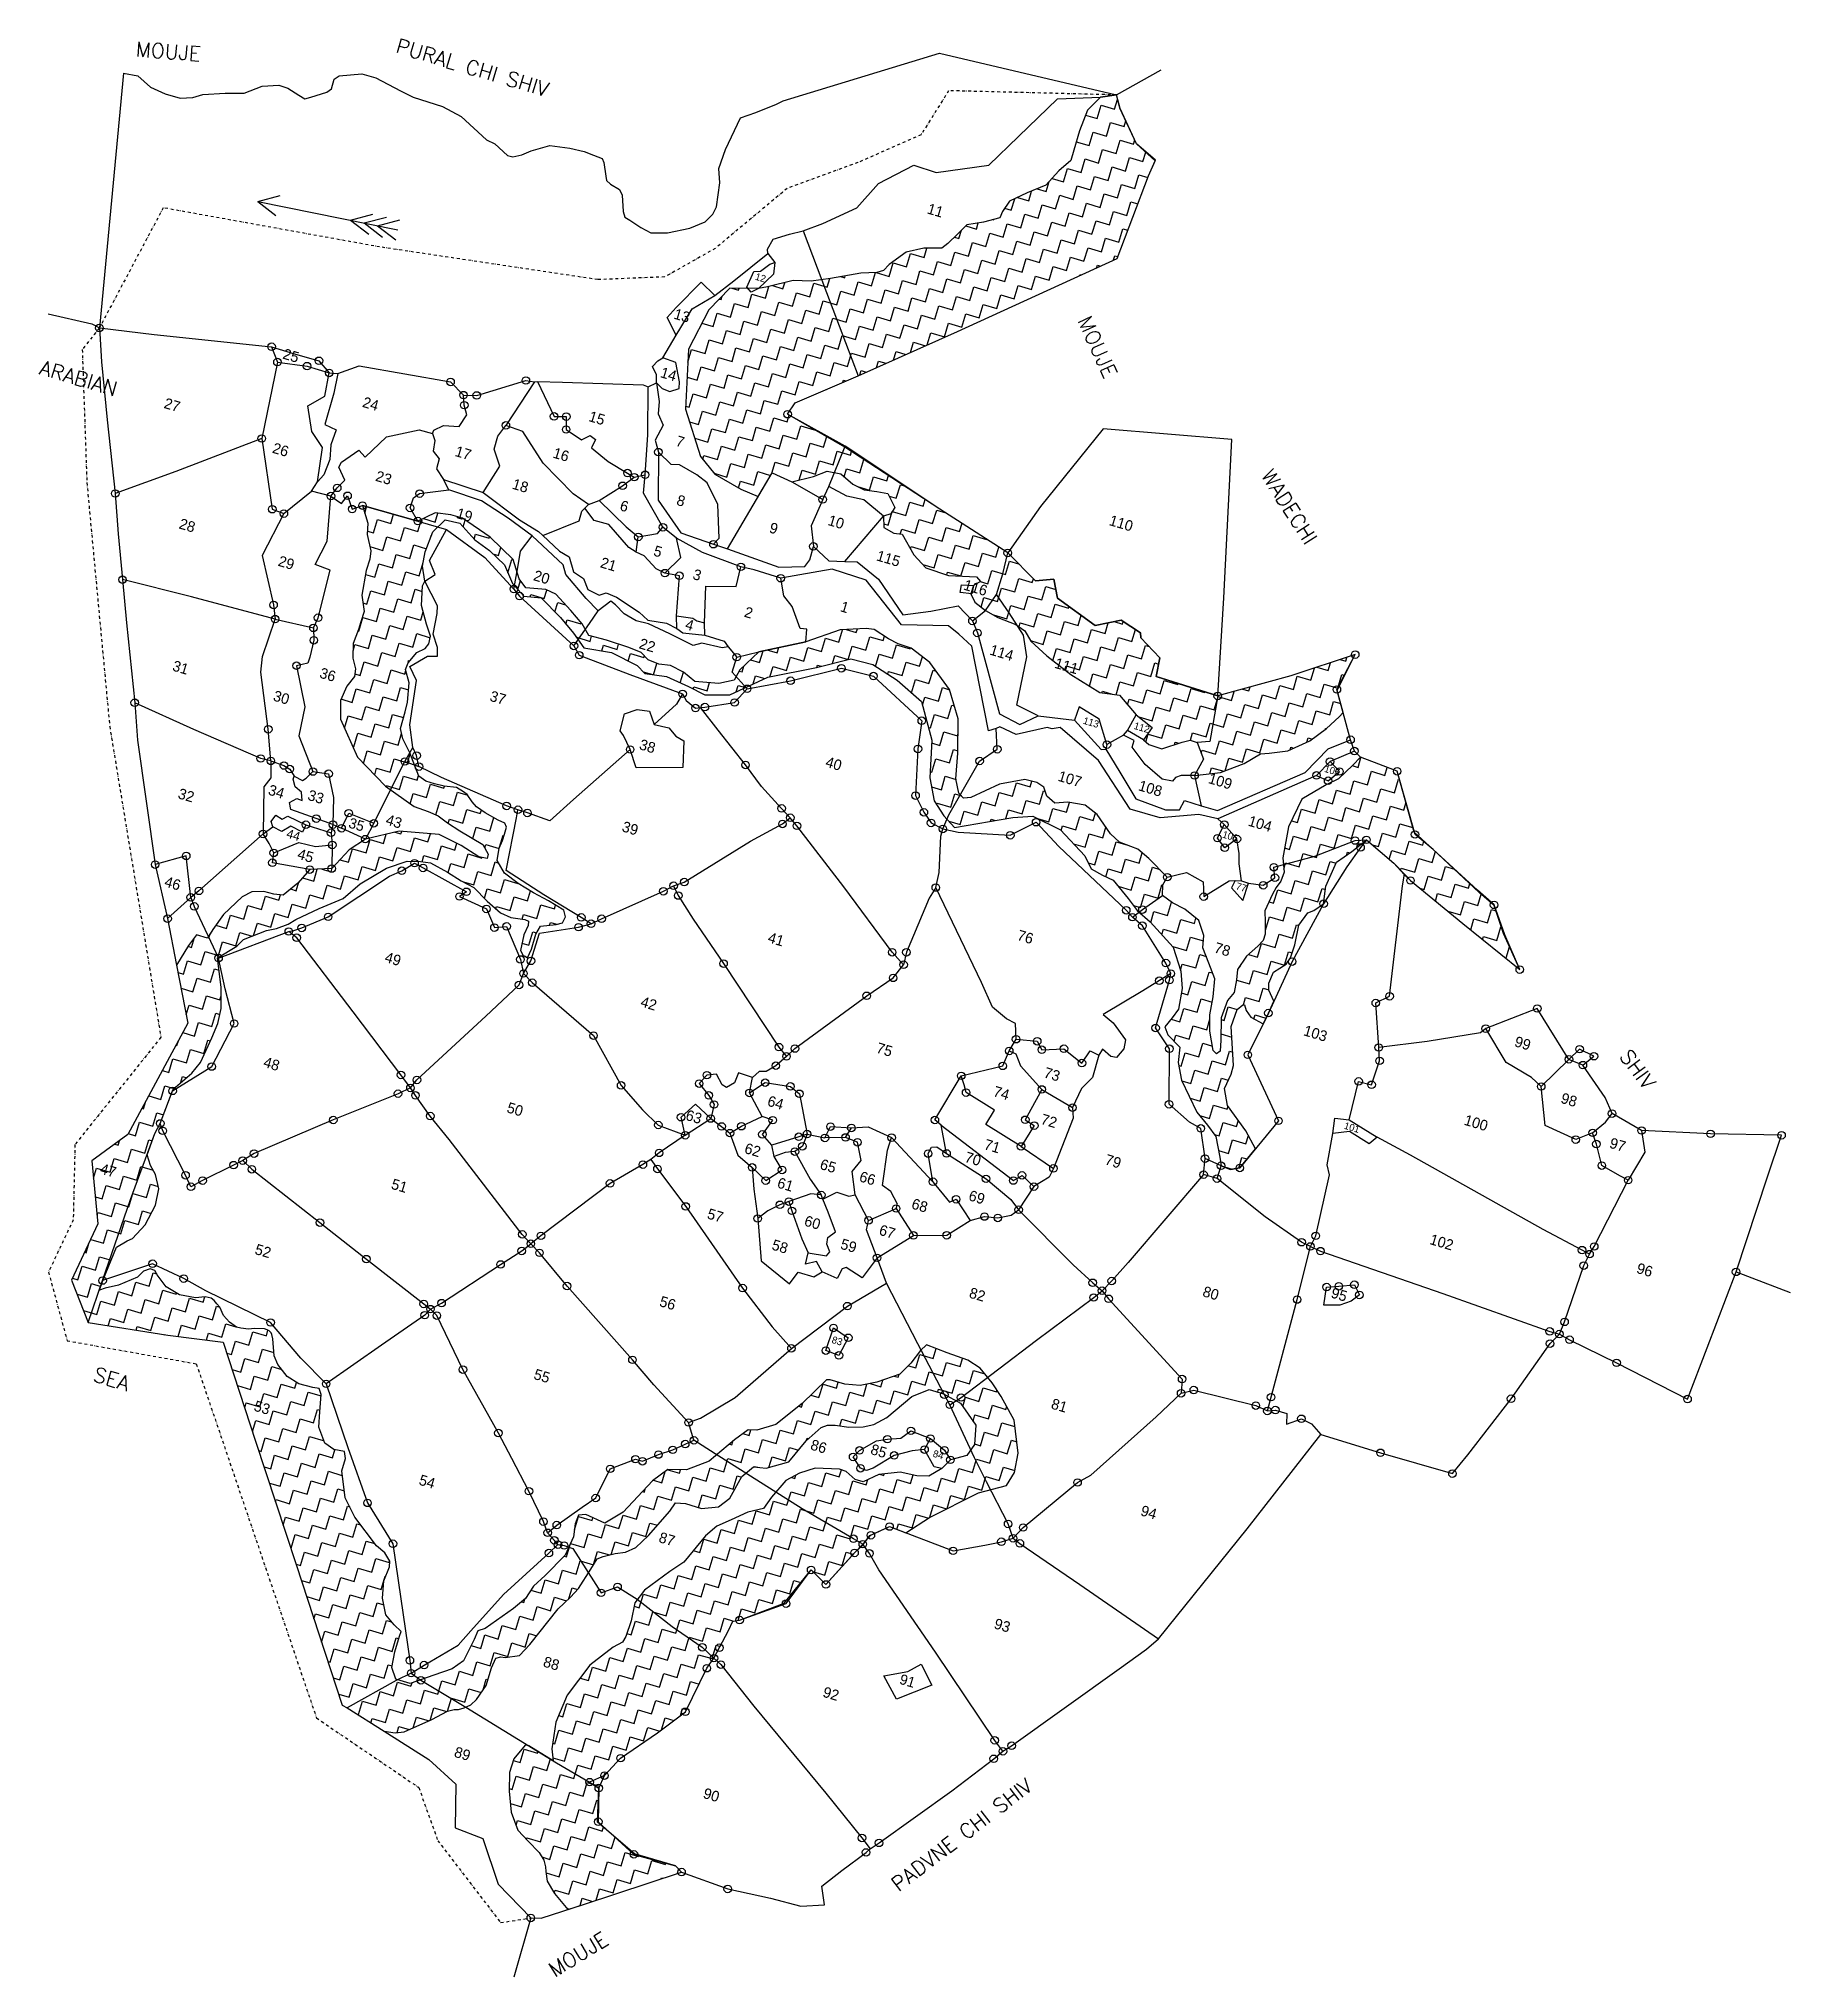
# Model space of a CAD drawing. Header units: metres. Extents: x 324633 to 327673, y 1815448 to 1818813.
import ezdxf

# ---------------------------------------------------------------- set-up
doc = ezdxf.new("R2010")
doc.units = ezdxf.units.M
doc.header["$MEASUREMENT"] = 0
doc.linetypes.add('DASHDOT', pattern=[1, 0.5, -0.25, 0, -0.25])
doc.linetypes.add('DIVIDE', pattern=[31.75, 12.7, -6.35, 0, -6.35, 0, -6.35])
for name, color, linetype in [('OFF', 1, 'Continuous'), ('POLY_HATCH', 12, 'Continuous'), ('POLY_PARCEL', 6, 'Continuous'), ('POLY_ROAD', 30, 'Continuous'), ('POLY_WATER', 4, 'Continuous'), ('TEXT_MAPOUT', 7, 'Continuous'), ('TEXT_PARCEL', 7, 'Continuous'), ('V-BOUND_LINE', 7, 'Continuous'), ('V_BOUND_STREAM_LINE', 7, 'DASHDOT'), ('V_DIVIDE_LINE', 7, 'DIVIDE')]:
    doc.layers.add(name, color=color, linetype=linetype)
doc.styles.get("Standard").update_dxf_attribs({"font": 'simplex.shx'})
doc.styles.add('TEXT_MAP', font='', dxfattribs={"height": 0.5})
doc.styles.get('TEXT_MAP').set_extended_font_data('Kruti Dev 050')

msp = doc.modelspace()

# ---------------------------------------------------------------- texts
at = {"layer": 'TEXT_MAPOUT'}
for s, height, rotation, p in [('MOUJE', 25.58, 355.7951, (324800.7, 1818782.2)), ('PURAL CHI SHIV', 25.579, 343.4283, (325250.8, 1818789.6)), ('MOUJE', 25.58, 294.7285, (326435.7, 1818323.8)), ('ARABIAN ', 25.58, 343.4283, (324632.1, 1818231.2)), ('WADECHI', 25.58, 302.547, (326753.9, 1818054.7)), ('SHIV', 25.58, 306.9525, (327375.9, 1817045.7)), ('SEA', 25.58, 343.4283, (324725.9, 1816482.9)), ('PADVNE CHI SHIV', 25.579, 37.4608, (326125.5, 1815595.1)), ('MOUJE', 25.58, 31.9166, (325528.5, 1815446.7))]:
    msp.add_text(s, height=height, rotation=rotation, dxfattribs=at).set_placement(p)
at = {"layer": 'TEXT_PARCEL', "style": 'TEXT_MAP'}
for s, height, p in [('11', 18.42, (326173.9, 1818510)), ('12', 12.28, (325875.6, 1818394.9)), ('13', 18.42, (325734, 1818327.4)), ('25', 18.42, (325055.3, 1818258)), ('14', 18.42, (325710.7, 1818225.7)), ('27', 18.42, (324849, 1818172.3)), ('24', 18.42, (325193.6, 1818174.2)), ('15', 18.42, (325586.3, 1818149.5)), ('26', 18.42, (325037.2, 1818094.6)), ('7', 18.4, (325737.5, 1818106.8)), ('17', 18.42, (325354.3, 1818088.9)), ('16', 18.42, (325524.2, 1818086.1)), ('23', 18.42, (325216.2, 1818045.9)), ('18', 18.42, (325453.5, 1818032.1)), ('6', 18.4, (325640.4, 1817994.7)), ('8', 18.4, (325738.8, 1818004.1)), ('28', 18.42, (324875.2, 1817963.2)), ('19', 18.42, (325356.4, 1817981.4)), ('10', 18.42, (326001.6, 1817969.1)), ('110', 18.42, (326489.8, 1817969)), ('9', 18.4, (325899.8, 1817956.2)), ('29', 18.42, (325047.1, 1817898.4)), ('21', 18.42, (325606.4, 1817895.7)), ('5', 18.4, (325698.8, 1817916.1)), ('115', 18.42, (326085.8, 1817907.7)), ('20', 18.42, (325490.4, 1817873.3)), ('3', 18.4, (325766.9, 1817875.4)), ('116', 18.42, (326237, 1817857)), ('2', 18.4, (325856.3, 1817809.9)), ('1', 18.4, (326023.1, 1817819.4)), ('22', 18.42, (325673.8, 1817755.1)), ('4', 18.4, (325753.8, 1817788.5)), ('114', 18.42, (326282.4, 1817744.2)), ('31', 18.42, (324863.7, 1817716.5)), ('36', 18.42, (325119.1, 1817704.1)), ('111', 18.42, (326395, 1817721.2)), ('30', 18.42, (325038.6, 1817664.4)), ('37', 18.42, (325414.5, 1817664)), ('113', 12.28, (326445, 1817624.1)), ('112', 12.28, (326533, 1817615.1)), ('38', 18.42, (325674.1, 1817579.9)), ('40', 18.42, (325997.4, 1817549.6)), ('107', 18.42, (326400.9, 1817525.1)), ('109', 18.42, (326661.9, 1817521.1)), ('105', 12.28, (326863.6, 1817540.5)), ('32', 18.42, (324873.4, 1817494.7)), ('34', 18.42, (325029.9, 1817501.1)), ('33', 18.42, (325098.5, 1817492)), ('108', 18.42, (326540.5, 1817508.6)), ('44', 15.65, (325061.8, 1817426.5)), ('35', 17.91, (325169.5, 1817444)), ('43', 18.42, (325234, 1817449.3)), ('39', 18.42, (325644.1, 1817437.4)), ('106', 12.28, (326686.6, 1817426.5)), ('104', 18.42, (326731, 1817447.2)), ('45', 18.42, (325080.6, 1817389.9)), ('46', 18.42, (324849.8, 1817341.8)), ('77', 12.28, (326710.1, 1817336.7)), ('41', 18.42, (325897.3, 1817244.8)), ('76', 18.42, (326330.1, 1817248.8)), ('78', 18.42, (326672.1, 1817227.2)), ('49', 18.42, (325232.3, 1817210.7)), ('42', 18.42, (325676.3, 1817133.3)), ('103', 18.42, (326827.1, 1817083.3)), ('75', 18.42, (326085.5, 1817053.2)), ('99', 18.42, (327193.4, 1817064.2)), ('48', 18.42, (325021.6, 1817028.5)), ('73', 18.42, (326376.4, 1817010.3)), ('50', 18.42, (325444.2, 1816949.6)), ('64', 18.42, (325896.5, 1816961.1)), ('74', 18.42, (326288.5, 1816977.7)), ('98', 18.42, (327273.8, 1816966)), ('63', 18.42, (325754.6, 1816936.5)), ('72', 18.42, (326371.1, 1816929.4)), ('101', 12.28, (326897.8, 1816921)), ('100', 18.42, (327105.9, 1816928)), ('71', 18.42, (326272.6, 1816885.6)), ('97', 18.42, (327358.3, 1816888.1)), ('62', 18.42, (325856.7, 1816878.9)), ('65', 18.42, (325987.7, 1816851.2)), ('70', 18.42, (326239.1, 1816863.6)), ('79', 18.42, (326482.4, 1816859.3)), ('47', 18.42, (324738, 1816843.4)), ('51', 18.42, (325243.5, 1816816.9)), ('61', 18.42, (325913.6, 1816819)), ('66', 18.42, (326056, 1816829.8)), ('68', 18.42, (326146.7, 1816782.7)), ('69', 18.42, (326245.8, 1816796.9)), ('57', 18.42, (325792, 1816765.3)), ('60', 18.42, (325960.5, 1816753)), ('58', 18.42, (325904.1, 1816711.4)), ('59', 18.42, (326023.3, 1816712.8)), ('67', 18.42, (326090.3, 1816737.1)), ('102', 18.42, (327046.2, 1816720.8)), ('52', 18.42, (325006.8, 1816703.6)), ('96', 18.42, (327405.2, 1816670.7)), ('56', 18.42, (325709.1, 1816613.2)), ('82', 18.42, (326246.7, 1816628)), ('80', 18.42, (326652, 1816630.3)), ('95', 18.42, (326874.8, 1816628.1)), ('83', 12.28, (326008.6, 1816549.2)), ('55', 18.42, (325490.9, 1816486.7)), ('53', 18.42, (325005.1, 1816431.7)), ('81', 18.42, (326389, 1816435.4)), ('86', 18.42, (325971.2, 1816364.3)), ('85', 18.42, (326075.5, 1816356.4)), ('84', 12.28, (326184.2, 1816351.6)), ('54', 18.42, (325291.6, 1816303.2)), ('94', 18.42, (326544.3, 1816249.9)), ('87', 18.42, (325707.9, 1816203.5)), ('93', 18.42, (326290, 1816053.7)), ('88', 18.42, (325507.3, 1815987.6)), ('91', 17.91, (326125.9, 1815957.5)), ('92', 18.42, (325992.7, 1815935)), ('89', 18.42, (325352.8, 1815830.9)), ('90', 18.42, (325785, 1815759.3))]:
    msp.add_text(s, height=height, rotation=343.4283, dxfattribs=at).set_placement(p)

# ---------------------------------------------------------------- linework, layer by layer
for points in [[(325013.1, 1818530.3), (325051.9, 1818540.6)], [(325013.1, 1818530.3), (325256.4, 1818481.3)], [(325013.1, 1818530.3), (325044.9, 1818505.8)], [(325174, 1818497.9), (325212.9, 1818508.2)], [(325174, 1818497.9), (325205.8, 1818473.4)], [(325197.9, 1818493.1), (325236.8, 1818503.4)], [(325197.9, 1818493.1), (325229.7, 1818468.6)], [(325221, 1818488.4), (325259.9, 1818498.7)], [(325221, 1818488.4), (325252.9, 1818463.9)]]:
    msp.add_lwpolyline(points)
for centre in [(324738.3, 1818310.9), (325037.3, 1818278.3), (325047.4, 1818251.6), (325098.8, 1818244.6), (325119.5, 1818253.9), (325137.2, 1818232.8), (325347.9, 1818217.2), (325478.7, 1818219.6), (325370.4, 1818194.3), (325371.7, 1818176.8), (325393.4, 1818193.7), (325444, 1818141.8), (325527.6, 1818157.3), (325548.8, 1818156.9), (325933, 1818161.1), (325020.1, 1818118.9), (325548.6, 1818134.6), (325708.7, 1818095.3), (325646.6, 1818036.9), (325655.1, 1818059), (325666.9, 1818051.8), (325685.8, 1818056), (324766, 1818023.5), (325140.3, 1818019.1), (325151.2, 1818033.2), (325169.1, 1818019.5), (325195.1, 1818002.5), (325294.3, 1818023.3), (325994, 1818013.1), (325038.4, 1817996.2), (325058.6, 1817988.6), (325177.1, 1817996.4), (325277.6, 1817998.4), (325291.4, 1817975.6), (325673.8, 1817948), (325716.7, 1817964.8), (325804.3, 1817935.4), (325977.8, 1817931.6), (326315.1, 1817920.3), (324778.4, 1817873.9), (325720, 1817885.3), (325745.2, 1817880.7), (325851.9, 1817896.2), (325921.1, 1817876.4), (325457.9, 1817857.5), (325467.7, 1817845.5), (325040.7, 1817830), (325043.5, 1817805.4), (325117.9, 1817807.8), (326253.9, 1817802.2), (325109.9, 1817790.2), (325110.6, 1817768.7), (326262.5, 1817781.4), (325562.1, 1817758.9), (325571.3, 1817742.8), (325844.7, 1817739.4), (326918.3, 1817743.8), (325080.5, 1817724.6), (325938.1, 1817698.5), (326026.4, 1817720), (326082.1, 1817706.6), (325750.7, 1817675.7), (325862.8, 1817684.5), (326679.7, 1817672), (326886.5, 1817683.2), (324799.7, 1817660.2), (325773.1, 1817651), (325789.4, 1817652.8), (325841, 1817660.6), (325031.5, 1817614.1), (326165.9, 1817629.1), (325018.4, 1817563.5), (325289, 1817568.4), (325659.7, 1817579.1), (326159.3, 1817580.1), (326297, 1817579.4), (326487.4, 1817587.6), (326910.2, 1817596.1), (326916.9, 1817576.3), (325036, 1817559.3), (325058.8, 1817551.2), (325068.7, 1817545.1), (325109, 1817540.8), (325136.3, 1817537.1), (325268.8, 1817558.2), (325293.1, 1817549.4), (325859.9, 1817552.2), (326266.3, 1817559.1), (326639.4, 1817533.9), (326851.1, 1817534.1), (326874.7, 1817558.1), (326891, 1817540.9), (326991.1, 1817541.2), (326155.1, 1817499), (326871.3, 1817524.8), (325171.2, 1817468.5), (325445.3, 1817481), (325465, 1817474.6), (325481.4, 1817468.9), (325922.6, 1817476.8), (326169.6, 1817470), (325022.5, 1817432.4), (325096.8, 1817448.5), (325114.9, 1817459.1), (325140.5, 1817434.6), (325143.8, 1817448.7), (325158.7, 1817442.3), (325214.8, 1817450.9), (325924.1, 1817449.8), (325937.7, 1817460.6), (325949.2, 1817446.5), (326182, 1817451.5), (326202.5, 1817441.2), (326319.6, 1817430.2), (326364.4, 1817452.8), (326691.1, 1817448.6), (327022.1, 1817431.5), (325041, 1817399.6), (325142.6, 1817413.4), (325200, 1817423.5), (326679.2, 1817425.2), (326691.9, 1817408.6), (326713.1, 1817423.7), (326918.1, 1817421), (326927.6, 1817409.1), (326937.8, 1817422.2), (324835.2, 1817379.3), (324889.1, 1817394.4), (325038.7, 1817382.5), (325103.7, 1817370.6), (325141.7, 1817372.4), (325263.3, 1817368.6), (325285.4, 1817381.8), (325300.2, 1817373.4), (326777, 1817374.7), (324911.1, 1817333.6), (325375.4, 1817332.1), (325717.3, 1817332.9), (325735.2, 1817342.6), (325753.6, 1817348.9), (326190.2, 1817339.4), (326592.1, 1817357.5), (326758.6, 1817343.3), (326779, 1817356.5), (327014.3, 1817351.6), (324896.9, 1817322.4), (324903.1, 1817306.7), (325363.5, 1817323.9), (325410.2, 1817302.2), (325743.3, 1817325.5), (326520.8, 1817299.9), (326549, 1817301.1), (326655.4, 1817323.6), (326863.5, 1817311.4), (327159.3, 1817309.3), (324856.8, 1817285.4), (325067.1, 1817263.1), (325089.6, 1817269.3), (325135.5, 1817288.6), (325424.1, 1817269.9), (325445.3, 1817272), (325570.1, 1817270.6), (325574.8, 1817287.7), (325591.8, 1817276.6), (325610.2, 1817285.3), (326531.6, 1817288), (326548.8, 1817273.1), (325080.9, 1817252.3), (326114.5, 1817227), (326139.2, 1817227.1), (324945.2, 1817216.9), (325469.2, 1817214.6), (325487.5, 1817212.1), (325821.8, 1817207.4), (326134.4, 1817205.4), (326589.7, 1817208.3), (326808.9, 1817210.8), (327204, 1817197), (325466.8, 1817170.3), (325474.5, 1817190.2), (325489.7, 1817174.3), (326116.2, 1817182.6), (326578.2, 1817177.7), (326595.7, 1817178.6), (326598.3, 1817190.1), (326070.3, 1817151.5), (326954, 1817139), (326978, 1817150.6), (327234.3, 1817129.5), (324972.3, 1817103.4), (326571.9, 1817095.6), (326767.5, 1817121.5), (327144.8, 1817094.5), (325596.1, 1817082.4), (325918, 1817062.4), (325945.7, 1817059.9), (326329.5, 1817076.1), (326366.3, 1817072.6), (326374.3, 1817057.9), (326412.7, 1817059.6), (326595.8, 1817059.7), (326959.1, 1817061.8), (327307.9, 1817058.8), (324933.4, 1817028.7), (325912.6, 1817030.2), (325931.1, 1817046.3), (326306.5, 1817029.8), (326317.7, 1817055.8), (326444, 1817034.7), (326731.9, 1817049), (326960.6, 1817038.6), (327289.4, 1817041.2), (327313.5, 1817031.2), (327332.7, 1817046.6), (325261.9, 1817014.1), (325278.3, 1816991.5), (325289.6, 1817005.4), (325644, 1816996), (325779.5, 1816999), (325792.9, 1817013.7), (325894.1, 1817000.7), (325937.8, 1816994.2), (326234.4, 1817012.6), (326924.3, 1817002.9), (326946.8, 1816997), (327241.2, 1816994.1), (324865.5, 1816986.4), (325256.7, 1816981.6), (325287.1, 1816978.6), (325796.3, 1816978.6), (325805.4, 1816962.8), (325866.8, 1816982.8), (325953.5, 1816981.4), (326242.9, 1816983.5), (326374.3, 1816988.9), (326427.6, 1816957.3), (326595.2, 1816963.2), (324844.1, 1816929.9), (325144.3, 1816935.9), (325312.7, 1816942.7), (325708.6, 1816927.2), (325748.1, 1816940.7), (325799.6, 1816938.4), (325818.5, 1816924.7), (325852.8, 1816925.1), (325907.1, 1816935.6), (326007.5, 1816924.4), (326188.7, 1816935.9), (326345.6, 1816936.3), (326361.2, 1816926.1), (326785.1, 1816934.4), (327364.2, 1816947), (324848.2, 1816917.1), (325755.3, 1816909.4), (325833, 1816913.1), (325889.2, 1816910.9), (325952.5, 1816906.8), (325958.7, 1816890.2), (325966.9, 1816911.5), (325997.8, 1816904.8), (326033.6, 1816905.6), (326043.7, 1816922.1), (326054.3, 1816897.2), (326113.6, 1816905.3), (326338.2, 1816890), (326650.3, 1816921.3), (327301.2, 1816901.9), (327330.5, 1816913.6), (327337, 1816894.1), (327415.4, 1816917.7), (327535.3, 1816911.9), (327658.4, 1816909.4), (324971.3, 1816857.6), (324987.1, 1816865.4), (325006.8, 1816877.5), (325681.8, 1816858.4), (325710, 1816878.8), (325945.8, 1816881), (326177, 1816877.5), (326208.9, 1816877.8), (326657.7, 1816868.9), (326685.4, 1816856.6), (327346.4, 1816856.7), (324887.9, 1816839.9), (324917.6, 1816830.6), (325003, 1816850.4), (325624.8, 1816825.8), (325707.1, 1816850.9), (325871.5, 1816853.6), (325895, 1816830.7), (325923.3, 1816849.2), (326185.3, 1816828.7), (326277.4, 1816833.8), (326325, 1816830.8), (326339.9, 1816839.7), (326394.5, 1816851.9), (326655.2, 1816841), (326678.4, 1816834.1), (326718, 1816852.7), (327392.1, 1816831.4), (324897.3, 1816820.1), (325919.7, 1816788.7), (325935.2, 1816794.2), (325991.5, 1816805.7), (326225.5, 1816798.3), (326360.7, 1816820.3), (325121.2, 1816757.8), (325756.1, 1816785.8), (325881.1, 1816764.9), (325940.5, 1816778.2), (326073.5, 1816761.6), (326121.5, 1816782.2), (326274.8, 1816768.3), (326297.9, 1816765.8), (326334.1, 1816780.2), (325472.5, 1816737.4), (325504.8, 1816734.8), (326151.3, 1816735.6), (326209.3, 1816735.7), (326825.3, 1816723.7), (326849.8, 1816734.8), (325201.8, 1816694.4), (325471.5, 1816708.5), (325487.3, 1816721.1), (325502.3, 1816705.3), (326088.3, 1816696.6), (326840.6, 1816716.4), (326858, 1816708.3), (327312, 1816710), (327325.1, 1816703.1), (327325.1, 1816703.1), (327333.2, 1816716.3), (324744, 1816657.2), (324830.7, 1816686.4), (324884.8, 1816660.5), (325434.7, 1816685.1), (326495.6, 1816656.4), (327314.9, 1816683.1), (327579.4, 1816672.2), (325550.2, 1816647.6), (325854.9, 1816644.1), (326462.6, 1816653.3), (326464.3, 1816627.8), (326478.8, 1816639.5), (326490.2, 1816625.5), (326817.6, 1816624.2), (326868.6, 1816645.9), (326889.9, 1816647.2), (326916.8, 1816650), (326925.5, 1816632.2), (325301.4, 1816616.5), (325303, 1816597.1), (325313.1, 1816607.6), (325324.1, 1816596.3), (325332.3, 1816618), (326036.8, 1816612.8), (325035.5, 1816584.4), (326012.7, 1816574.9), (326038.3, 1816557.8), (327255.9, 1816569), (327272.7, 1816564.3), (327281.7, 1816585.4), (327290.4, 1816554.4), (325663.7, 1816519.5), (325939.7, 1816539.5), (325999.4, 1816535.5), (326022.1, 1816527.2), (327256.6, 1816547.7), (325369.5, 1816502.6), (326617.8, 1816486.2), (327372, 1816514.3), (325132, 1816477.9), (326205.1, 1816459), (326234.1, 1816454.1), (326616.1, 1816461.5), (326638.1, 1816467.1), (326772.2, 1816454.7), (326214.6, 1816441.4), (326745.8, 1816440), (326765.8, 1816430.8), (326765.8, 1816430.8), (326779.7, 1816432.3), (327188.8, 1816452), (327495.2, 1816451.5), (325430.9, 1816392.5), (325761.1, 1816410.8), (326147.1, 1816396.3), (326824.9, 1816417.2), (325708.9, 1816355.1), (325733.5, 1816363.3), (325755.3, 1816373.4), (325770.4, 1816379.8), (326057.8, 1816362.3), (326106.2, 1816381.8), (326118, 1816353.7), (326170.7, 1816363.7), (326180.8, 1816383), (326205.3, 1816362.6), (326962.2, 1816358.2), (325625.1, 1816330.3), (325668.9, 1816347.1), (325681.1, 1816343.5), (326046.7, 1816350.9), (326059.5, 1816331.3), (326215.6, 1816345.9), (327087.1, 1816322), (325484, 1816291.5), (326436.3, 1816306.6), (325203.8, 1816271.2), (325599.9, 1816279.7), (325509.2, 1816238.7), (325516.5, 1816219.3), (325532.3, 1816232.8), (326110, 1816230.1), (326315.8, 1816234.6), (326341.9, 1816228.5), (325248, 1816200.4), (325518.6, 1816184.1), (325528.2, 1816206.2), (325534.3, 1816198.8), (325545.2, 1816197.2), (326047.4, 1816209), (326049.2, 1816184.3), (326063.5, 1816199.6), (326075.2, 1816183.6), (326077.6, 1816214.9), (326220.3, 1816188), (326304.1, 1816203.8), (326324.3, 1816209.8), (326336.2, 1816200.9), (325973.8, 1816154.8), (325637.8, 1816125.3), (325999.5, 1816129.6), (325609.1, 1816115.1), (325930.4, 1816096.3), (325849.7, 1816067.8), (325784.9, 1816020.6), (325814.7, 1816019.8), (325277.3, 1815997.8), (325302, 1815989.7), (325792.8, 1815984.2), (325805.1, 1816001.7), (325817.1, 1815990.4), (325279.6, 1815975.6), (325296.5, 1815963.3), (325755.6, 1815908.6), (326292.6, 1815859), (326321.8, 1815849.6), (325643.1, 1815828.1), (326290.8, 1815827), (326306.8, 1815840), (325589.4, 1815786.5), (325615.2, 1815797.7), (325605.2, 1815776.2), (325604.3, 1815717.7), (326062.1, 1815689.6), (326091.8, 1815681), (325666.3, 1815661.1), (326069.1, 1815664.4), (325748.9, 1815630.4), (325829, 1815601), (325487.2, 1815550.6)]:
    msp.add_circle(centre, 6.53)
at = {"layer": 'OFF'}
for p, q in [((325925.3, 1818705.3), (326196.4, 1818787.6)), ((326196.4, 1818787.6), (326503.8, 1818715.4)), ((324780.1, 1818752.9), (324738.3, 1818310.9)), ((325344.8, 1818030), (325335.5, 1818047.5))]:
    msp.add_line(p, q, dxfattribs=at)
at = {"layer": 'POLY_HATCH'}
for p, q in [((326503.8, 1818715.4), (326476.2, 1818711.4)), ((326509.5, 1818692.4), (326503.8, 1818715.4)), ((326453.7, 1818689.2), (326439.8, 1818652.8)), ((326476.2, 1818711.4), (326453.7, 1818689.2)), ((326538.7, 1818630.4), (326509.5, 1818692.4)), ((326439.8, 1818652.8), (326429.8, 1818619.4)), ((326429.8, 1818619.4), (326424.6, 1818601.7)), ((326571.2, 1818601.2), (326538.7, 1818630.4)), ((326404, 1818583.6), (326381.5, 1818558.9)), ((326424.6, 1818601.7), (326404, 1818583.6)), ((326559.7, 1818575.1), (326571.2, 1818601.2)), ((326349.1, 1818545.3), (326318.3, 1818530.7)), ((326381.5, 1818558.9), (326349.1, 1818545.3)), ((326504.8, 1818431.6), (326559.7, 1818575.1)), ((326306, 1818513.2), (326301.7, 1818502.3)), ((326318.3, 1818530.7), (326306, 1818513.2)), ((326244.4, 1818490), (326228.6, 1818474.5)), ((326273.1, 1818494.6), (326244.4, 1818490)), ((326301.7, 1818502.3), (326273.1, 1818494.6)), ((326169.5, 1818449.6), (326139.1, 1818442.4)), ((326200.9, 1818449.3), (326169.5, 1818449.6)), ((326211.4, 1818457.3), (326200.9, 1818449.3)), ((326228.6, 1818474.5), (326211.4, 1818457.3)), ((326099.3, 1818410.8), (326088, 1818407)), ((326109.4, 1818420.9), (326099.3, 1818410.8)), ((326139.1, 1818442.4), (326109.4, 1818420.9)), ((326228, 1818304.7), (326504.8, 1818431.6)), ((325832.9, 1818380), (325796.2, 1818342.2)), ((325882.6, 1818379.6), (325832.9, 1818380)), ((325897.9, 1818382.1), (325882.6, 1818379.6)), ((325942.7, 1818393), (325897.9, 1818382.1)), ((325973.8, 1818391.9), (325942.7, 1818393)), ((326007.7, 1818397), (325973.8, 1818391.9)), ((326060.4, 1818406.2), (326007.7, 1818397)), ((326088, 1818407), (326060.4, 1818406.2)), ((325796.2, 1818342.2), (325761.1, 1818274.2)), ((326055.5, 1818228), (326228, 1818304.7)), ((325761.1, 1818274.2), (325755.5, 1818169.8)), ((325946.3, 1818180.6), (326055.5, 1818228)), ((325933, 1818161.1), (325946.3, 1818180.6)), ((325755.5, 1818169.8), (325782, 1818087.7)), ((326032.6, 1818104.1), (325933, 1818161.1)), ((325782, 1818087.7), (325806.8, 1818057)), ((326197.4, 1817996.5), (326032.6, 1818104.1)), ((325806.8, 1818057), (325852.1, 1818030.8)), ((325882.1, 1818018.2), (325906.4, 1818059.6)), ((325906.4, 1818059.6), (325940.3, 1818044)), ((325940.3, 1818044), (325977.9, 1818052.8)), ((325977.9, 1818052.8), (326001.7, 1818062.1)), ((326001.7, 1818062.1), (326025.2, 1818057.4)), ((326025.2, 1818057.4), (326046.3, 1818039.4)), ((325852.1, 1818030.8), (325882.1, 1818018.2)), ((326046.3, 1818039.4), (326066, 1818029.7)), ((326066, 1818029.7), (326087.8, 1818027.1)), ((326087.8, 1818027.1), (326107, 1818023.7)), ((326107, 1818023.7), (326119.2, 1817999.1)), ((325291.4, 1817975.6), (325195.1, 1818002.5)), ((325195.1, 1818002.5), (325204.1, 1817971.9)), ((325321.1, 1817989.8), (325291.4, 1817975.6)), ((325317.2, 1817956.7), (325338.6, 1817977.5)), ((325348.3, 1817986.6), (325321.1, 1817989.8)), ((325338.6, 1817977.5), (325364.2, 1817971.9)), ((325368.6, 1817980.5), (325348.3, 1817986.6)), ((325416.5, 1817947.9), (325368.6, 1817980.5)), ((326112, 1817988), (326099.5, 1817984.1)), ((326099.5, 1817984.1), (326100.3, 1817964.3)), ((326119.2, 1817999.1), (326112, 1817988)), ((326315.1, 1817920.3), (326197.4, 1817996.5)), ((325204.1, 1817971.9), (325203.3, 1817952.5)), ((325203.3, 1817952.5), (325209.4, 1817923.7)), ((325303.9, 1817922.3), (325317.2, 1817956.7)), ((325364.2, 1817971.9), (325389.9, 1817943.1)), ((325389.9, 1817943.1), (325415.7, 1817924.3)), ((325456.5, 1817909), (325416.5, 1817947.9)), ((326100.3, 1817964.3), (326117.6, 1817954.5)), ((326117.6, 1817954.5), (326131.8, 1817952.6)), ((326131.8, 1817952.6), (326152.3, 1817916.9)), ((325207.6, 1817909.6), (325201.7, 1817889.9)), ((325209.4, 1817923.7), (325207.6, 1817909.6)), ((325299.5, 1817897.3), (325303.9, 1817922.3)), ((325415.7, 1817924.3), (325441.6, 1817899.5)), ((325467.3, 1817875.2), (325456.5, 1817909)), ((326152.3, 1817916.9), (326172.9, 1817894.5)), ((326363.3, 1817871.6), (326315.1, 1817920.3)), ((325201.7, 1817889.9), (325193.8, 1817846.9)), ((325303.3, 1817871.2), (325299.5, 1817897.3)), ((325441.6, 1817899.5), (325455.2, 1817867.1)), ((325478.6, 1817859.6), (325467.3, 1817875.2)), ((326172.9, 1817894.5), (326212.5, 1817881.1)), ((326212.5, 1817881.1), (326261, 1817879.1)), ((326261, 1817879.1), (326267.9, 1817870.9)), ((326395.2, 1817874.7), (326363.3, 1817871.6)), ((326401.6, 1817841.9), (326395.2, 1817874.7)), ((325193.8, 1817846.9), (325197.7, 1817818.8)), ((325297.5, 1817829.3), (325299.5, 1817863)), ((325299.5, 1817863), (325303.3, 1817871.2)), ((325455.2, 1817867.1), (325475, 1817845.1)), ((325475, 1817845.1), (325505.4, 1817842.1)), ((325513.3, 1817856.6), (325478.6, 1817859.6)), ((325505.4, 1817842.1), (325538.7, 1817808)), ((325530.6, 1817849), (325513.3, 1817856.6)), ((325556.5, 1817820.5), (325530.6, 1817849)), ((326255.5, 1817864), (326251.2, 1817849.4)), ((326251.2, 1817849.4), (326257.9, 1817835)), ((326267.9, 1817870.9), (326255.5, 1817864)), ((326466.9, 1817794.4), (326401.6, 1817841.9)), ((325197.7, 1817818.8), (325192.4, 1817800.8)), ((325306.2, 1817796.9), (325297.5, 1817829.3)), ((325538.7, 1817808), (325561.5, 1817781)), ((325576.6, 1817797.3), (325556.5, 1817820.5)), ((326257.9, 1817835), (326276.3, 1817820.2)), ((326276.3, 1817820.2), (326298.2, 1817808.2)), ((326298.2, 1817808.2), (326329, 1817796.1)), ((325188.3, 1817787.3), (325178.7, 1817763.2)), ((325192.4, 1817800.8), (325188.3, 1817787.3)), ((325313, 1817775.7), (325306.2, 1817796.9)), ((325310, 1817762.4), (325313, 1817775.7)), ((325561.5, 1817781), (325579.1, 1817755.6)), ((325587.7, 1817776.9), (325576.6, 1817797.3)), ((325618.4, 1817768.9), (325587.7, 1817776.9)), ((326024.2, 1817786.6), (325964.4, 1817766.2)), ((326069.2, 1817789.1), (326024.2, 1817786.6)), ((326083.4, 1817787.4), (326069.2, 1817789.1)), ((326108.1, 1817771.4), (326083.4, 1817787.4)), ((326125.1, 1817762.7), (326108.1, 1817771.4)), ((326329, 1817796.1), (326344.9, 1817785)), ((326344.9, 1817785), (326355.5, 1817766.9)), ((326511.8, 1817803.5), (326466.9, 1817794.4)), ((326545.4, 1817781.6), (326511.8, 1817803.5)), ((326546.3, 1817772.9), (326545.4, 1817781.6)), ((326579.3, 1817738.3), (326546.3, 1817772.9)), ((325178.7, 1817763.2), (325178.4, 1817737.5)), ((325178.4, 1817737.5), (325182.8, 1817719.1)), ((325274.1, 1817729.8), (325289.4, 1817747.4)), ((325289.4, 1817747.4), (325303.6, 1817754.3)), ((325303.6, 1817754.3), (325310, 1817762.4)), ((325579.1, 1817755.6), (325627.2, 1817747.3)), ((325657.5, 1817756.1), (325618.4, 1817768.9)), ((325627.2, 1817747.3), (325672, 1817724.9)), ((325678.9, 1817747.2), (325657.5, 1817756.1)), ((325691.2, 1817735), (325678.9, 1817747.2)), ((325882.8, 1817748.9), (325850.2, 1817717.1)), ((325964.4, 1817766.2), (325882.8, 1817748.9)), ((326147.3, 1817754.9), (326125.1, 1817762.7)), ((326179.9, 1817730.3), (326147.3, 1817754.9)), ((326355.5, 1817766.9), (326383.2, 1817741.7)), ((326383.2, 1817741.7), (326424.7, 1817709.1)), ((326572.5, 1817705.9), (326579.3, 1817738.3)), ((326918.3, 1817743.8), (326806.3, 1817707)), ((326887, 1817681.5), (326918.3, 1817743.8)), ((325181.3, 1817706), (325167.8, 1817689.3)), ((325182.8, 1817719.1), (325181.3, 1817706)), ((325269.5, 1817718), (325274.1, 1817729.8)), ((325275.8, 1817694.9), (325269.5, 1817718)), ((325672, 1817724.9), (325685.1, 1817710.9)), ((325685.1, 1817710.9), (325722.9, 1817705.7)), ((325709.7, 1817727), (325691.2, 1817735)), ((325729.8, 1817724.7), (325709.7, 1817727)), ((325722.9, 1817705.7), (325761.2, 1817688.3)), ((325752.2, 1817713.2), (325729.8, 1817724.7)), ((325772, 1817697.4), (325752.2, 1817713.2)), ((325832.7, 1817674.1), (325898.4, 1817704.5)), ((325850.2, 1817717.1), (325840, 1817699.3)), ((325898.4, 1817704.5), (325983.2, 1817721.5)), ((325983.2, 1817721.5), (326042.9, 1817736.3)), ((326042.9, 1817736.3), (326080.7, 1817726.6)), ((326080.7, 1817726.6), (326123, 1817699.4)), ((326213.8, 1817683.5), (326179.9, 1817730.3)), ((326424.7, 1817709.1), (326475.2, 1817678.1)), ((326679.7, 1817672), (326572.5, 1817705.9)), ((326806.3, 1817707), (326679.7, 1817672)), ((325167.8, 1817689.3), (325156.7, 1817664.4)), ((325272.9, 1817661.5), (325275.8, 1817694.9)), ((325761.2, 1817688.3), (325789.2, 1817673.9)), ((325813.8, 1817693.6), (325772, 1817697.4)), ((325789.2, 1817673.9), (325832.7, 1817674.1)), ((325840, 1817699.3), (325813.8, 1817693.6)), ((326123, 1817699.4), (326165.6, 1817662.4)), ((326229.2, 1817632.3), (326213.8, 1817683.5)), ((326475.2, 1817678.1), (326509, 1817673.3)), ((326509, 1817673.3), (326537.9, 1817639.3)), ((326897.4, 1817643.2), (326887, 1817681.5)), ((325156.7, 1817664.4), (325157, 1817631.8)), ((325261.3, 1817615.5), (325268.9, 1817644.5)), ((325268.9, 1817644.5), (325272.9, 1817661.5)), ((326165.6, 1817662.4), (326183.1, 1817595.4)), ((326537.9, 1817639.3), (326565.7, 1817617)), ((326890.2, 1817635.5), (326897.4, 1817643.2)), ((325157, 1817631.8), (325186.3, 1817565.5)), ((325264.9, 1817597.3), (325261.3, 1817615.5)), ((326228.6, 1817572.5), (326229.2, 1817632.3)), ((326565.7, 1817617), (326551, 1817596.1)), ((326839.5, 1817594.2), (326868.2, 1817615.4)), ((326868.2, 1817615.4), (326890.2, 1817635.5)), ((325277.1, 1817573.5), (325264.9, 1817597.3)), ((325292.6, 1817532.9), (325277.1, 1817573.5)), ((326183.1, 1817595.4), (326179.9, 1817529.8)), ((326225.2, 1817528.2), (326228.6, 1817572.5)), ((326551, 1817596.1), (326560.3, 1817587.8)), ((326560.3, 1817587.8), (326582.5, 1817580.1)), ((326582.5, 1817580.1), (326618, 1817591.9)), ((326618, 1817591.9), (326631.8, 1817595.2)), ((326631.8, 1817595.2), (326643.8, 1817591.3)), ((326643.8, 1817591.3), (326654.8, 1817562)), ((326725.3, 1817554.6), (326753.9, 1817571.7)), ((326753.9, 1817571.7), (326769.1, 1817572.5)), ((326769.1, 1817572.5), (326801.2, 1817576.8)), ((326801.2, 1817576.8), (326839.5, 1817594.2)), ((325186.3, 1817565.5), (325235.2, 1817515.5)), ((326654.8, 1817562), (326639.4, 1817533.9)), ((326639.4, 1817533.9), (326684.5, 1817539.1)), ((326684.5, 1817539.1), (326725.3, 1817554.6)), ((326914, 1817552.1), (326889.5, 1817528)), ((326927.4, 1817565.8), (326914, 1817552.1)), ((326991.1, 1817541.2), (326927.4, 1817565.8)), ((327020.4, 1817435.3), (326991.1, 1817541.2)), ((325235.2, 1817515.5), (325284.7, 1817479.9)), ((325305.2, 1817524.1), (325292.6, 1817532.9)), ((325320, 1817519.7), (325305.2, 1817524.1)), ((325337, 1817515.6), (325320, 1817519.7)), ((325358.5, 1817513.3), (325337, 1817515.6)), ((325370.4, 1817505.7), (325358.5, 1817513.3)), ((325377, 1817500.7), (325370.4, 1817505.7)), ((326179.9, 1817529.8), (326187.6, 1817490.1)), ((326230.1, 1817503.4), (326225.2, 1817528.2)), ((326238.6, 1817494.8), (326230.1, 1817503.4)), ((326301, 1817519.1), (326251.2, 1817495.9)), ((326345, 1817526.8), (326301, 1817519.1)), ((326365.6, 1817521.9), (326345, 1817526.8)), ((326377.8, 1817513.4), (326365.6, 1817521.9)), ((326383.1, 1817498.3), (326377.8, 1817513.4)), ((326867.7, 1817518), (326825.4, 1817493)), ((326889.5, 1817528), (326867.7, 1817518)), ((325284.7, 1817479.9), (325309.2, 1817471.4)), ((325309.2, 1817471.4), (325326.6, 1817463.8)), ((325385.4, 1817488.1), (325377, 1817500.7)), ((325393, 1817479.8), (325385.4, 1817488.1)), ((325408.1, 1817469.3), (325393, 1817479.8)), ((325430.6, 1817456.5), (325408.1, 1817469.3)), ((326187.6, 1817490.1), (326204.2, 1817464)), ((326251.2, 1817495.9), (326238.6, 1817494.8)), ((326396.6, 1817485.7), (326383.1, 1817498.3)), ((326419.2, 1817487.6), (326396.6, 1817485.7)), ((326449.5, 1817482.2), (326419.2, 1817487.6)), ((326470.5, 1817466.2), (326449.5, 1817482.2)), ((326825.4, 1817493), (326802.4, 1817444.7)), ((325258.6, 1817437.4), (325200, 1817423.5)), ((325328, 1817431.5), (325258.6, 1817437.4)), ((325326.6, 1817463.8), (325342.6, 1817451.6)), ((325342.6, 1817451.6), (325364.2, 1817437.9)), ((325364.2, 1817437.9), (325403.7, 1817413.9)), ((325442.1, 1817451.1), (325430.6, 1817456.5)), ((325441.5, 1817432.1), (325445.1, 1817444.1)), ((325445.1, 1817444.1), (325442.1, 1817451.1)), ((326204.2, 1817464), (326222.6, 1817443.9)), ((326222.6, 1817443.9), (326323.7, 1817461)), ((326323.7, 1817461), (326358.6, 1817463.6)), ((326358.6, 1817463.6), (326406.7, 1817439.5)), ((326406.7, 1817439.5), (326448.7, 1817394.6)), ((326493.5, 1817432.4), (326470.5, 1817466.2)), ((326802.4, 1817444.7), (326792.6, 1817391.2)), ((327053.8, 1817405.7), (327020.4, 1817435.3)), ((325172, 1817404.9), (325141.7, 1817372.4)), ((325200, 1817423.5), (325172, 1817404.9)), ((325366.5, 1817412.7), (325328, 1817431.5)), ((325397.3, 1817392.5), (325366.5, 1817412.7)), ((325403.7, 1817413.9), (325413.5, 1817397.5)), ((325428.9, 1817386.4), (325432.2, 1817407.6)), ((325432.2, 1817407.6), (325438.2, 1817421)), ((325438.2, 1817421), (325441.5, 1817432.1)), ((326508.9, 1817418), (326493.5, 1817432.4)), ((326528.8, 1817410.9), (326508.9, 1817418)), ((326540.9, 1817406), (326528.8, 1817410.9)), ((326560.3, 1817390.1), (326540.9, 1817406)), ((326885.7, 1817383.2), (326912.7, 1817401.8)), ((326912.7, 1817401.8), (326937.8, 1817422.2)), ((326937.8, 1817422.2), (326985.1, 1817381.8)), ((327133.5, 1817331), (327053.8, 1817405.7)), ((325103.7, 1817370.6), (325082.7, 1817346.9)), ((325141.7, 1817372.4), (325103.7, 1817370.6)), ((325191.2, 1817345.9), (325236.5, 1817372.8)), ((325236.5, 1817372.8), (325272.6, 1817385.3)), ((325272.6, 1817385.3), (325295.6, 1817384.5)), ((325295.6, 1817384.5), (325313.1, 1817382.3)), ((325313.1, 1817382.3), (325342.7, 1817366.4)), ((325411.2, 1817389.6), (325397.3, 1817392.5)), ((325413.5, 1817397.5), (325411.2, 1817389.6)), ((325441.6, 1817364.4), (325428.9, 1817386.4)), ((326448.7, 1817394.6), (326459.8, 1817371.8)), ((326459.8, 1817371.8), (326479.4, 1817361.1)), ((326592.1, 1817357.5), (326560.3, 1817390.1)), ((326792.6, 1817391.2), (326794.9, 1817366)), ((326867.3, 1817341.8), (326885.7, 1817383.2)), ((326985.1, 1817381.8), (327003.4, 1817362.3)), ((325082.7, 1817346.9), (325057.1, 1817326.3)), ((325161.4, 1817320.5), (325191.2, 1817345.9)), ((325342.7, 1817366.4), (325366.5, 1817351.3)), ((325366.5, 1817351.3), (325388.4, 1817339.7)), ((325388.4, 1817339.7), (325411.5, 1817315.7)), ((325465.4, 1817346.2), (325441.6, 1817364.4)), ((325492, 1817330.3), (325465.4, 1817346.2)), ((326479.4, 1817361.1), (326497.9, 1817352.3)), ((326497.9, 1817352.3), (326524.4, 1817320.6)), ((326583.5, 1817325.8), (326584.1, 1817344)), ((326584.1, 1817344), (326592.1, 1817357.5)), ((326780.9, 1817339.6), (326775, 1817327.9)), ((326789.1, 1817350.6), (326780.9, 1817339.6)), ((326794.9, 1817366), (326789.1, 1817350.6)), ((326863.5, 1817311.4), (326867.3, 1817341.8)), ((327003.4, 1817362.3), (327014.3, 1817351.6)), ((327014.3, 1817351.6), (327105.2, 1817276.8)), ((324986, 1817323.2), (324953.7, 1817292.9)), ((325003.2, 1817331.7), (324986, 1817323.2)), ((325023.8, 1817332.3), (325003.2, 1817331.7)), ((325041.1, 1817328.2), (325023.8, 1817332.3)), ((325057.1, 1817326.3), (325041.1, 1817328.2)), ((325079.5, 1817283.8), (325119.6, 1817303.1)), ((325119.6, 1817303.1), (325161.4, 1817320.5)), ((325411.5, 1817315.7), (325434.8, 1817295.6)), ((325518.2, 1817316.4), (325492, 1817330.3)), ((325544.7, 1817300.4), (325518.2, 1817316.4)), ((325547.3, 1817288.6), (325544.7, 1817300.4)), ((326524.4, 1817320.6), (326539.6, 1817299.7)), ((326601.1, 1817313), (326583.5, 1817325.8)), ((326622.3, 1817301.8), (326601.1, 1817313)), ((326647.1, 1817282.1), (326622.3, 1817301.8)), ((326775, 1817327.9), (326761.4, 1817298.8)), ((326846.4, 1817299.3), (326863.5, 1817311.4)), ((327159.5, 1817308.3), (327133.5, 1817331)), ((327175.9, 1817259.5), (327159.5, 1817308.3)), ((324935.1, 1817266.4), (324925.8, 1817251.6)), ((324953.7, 1817292.9), (324935.1, 1817266.4)), ((325028.3, 1817264.7), (325045.7, 1817268.6)), ((325045.7, 1817268.6), (325066, 1817275.7)), ((325066, 1817275.7), (325079.5, 1817283.8)), ((325434.8, 1817295.6), (325452.6, 1817287.3)), ((325452.6, 1817287.3), (325476.9, 1817284.1)), ((325482.7, 1817273.3), (325475, 1817257.4)), ((325476.9, 1817284.1), (325483.1, 1817281.3)), ((325483.1, 1817281.3), (325482.7, 1817273.3)), ((325495.9, 1817258.5), (325504, 1817272.2)), ((325504, 1817272.2), (325531.2, 1817275.2)), ((325531.2, 1817275.2), (325542.1, 1817278)), ((325542.1, 1817278), (325547.3, 1817288.6)), ((326539.6, 1817299.7), (326562.3, 1817279.7)), ((326562.3, 1817279.7), (326602.5, 1817236.1)), ((326655.4, 1817256.4), (326647.1, 1817282.1)), ((326761.4, 1817298.8), (326761.8, 1817279.5)), ((326761.8, 1817279.5), (326761.8, 1817258.7)), ((326813.3, 1817239.8), (326820.5, 1817274.4)), ((326820.5, 1817274.4), (326836, 1817295.3)), ((326836, 1817295.3), (326846.4, 1817299.3)), ((327105.2, 1817276.8), (327204, 1817197)), ((324892.8, 1817239.1), (324872.4, 1817204.7)), ((324907, 1817257.2), (324892.8, 1817239.1)), ((324925.8, 1817251.6), (324907, 1817257.2)), ((324943.2, 1817217.4), (324976.8, 1817237.6)), ((324976.8, 1817237.6), (324988.4, 1817249.3)), ((324988.4, 1817249.3), (325028.3, 1817264.7)), ((325475, 1817257.4), (325469.3, 1817230.1)), ((325488.2, 1817232.5), (325495.9, 1817258.5)), ((326602.5, 1817236.1), (326615.6, 1817194.4)), ((326653.9, 1817234.8), (326655.4, 1817256.4)), ((326664.4, 1817208.4), (326653.9, 1817234.8)), ((326749.4, 1817237.8), (326729.5, 1817220.5)), ((326758.4, 1817247.4), (326749.4, 1817237.8)), ((326761.8, 1817258.7), (326758.4, 1817247.4)), ((326805.7, 1817217.5), (326813.3, 1817239.8)), ((327204, 1817197), (327175.9, 1817259.5)), ((324872.4, 1817204.7), (324891.9, 1817103.8)), ((324949.5, 1817166.1), (324943.2, 1817217.4)), ((325469.3, 1817230.1), (325473.8, 1817221.6)), ((325473.8, 1817221.6), (325477.5, 1817220.5)), ((325477.5, 1817220.5), (325481.6, 1817217.3)), ((325481.6, 1817217.3), (325488.2, 1817232.5)), ((326674.6, 1817180.8), (326664.4, 1817208.4)), ((326729.5, 1817220.5), (326713.9, 1817196.9)), ((326776.7, 1817192.5), (326798.3, 1817206.5)), ((326798.3, 1817206.5), (326805.7, 1817217.5)), ((324949.8, 1817129.6), (324949.5, 1817166.1)), ((326615.6, 1817194.4), (326617.8, 1817164.2)), ((326671.6, 1817149.9), (326674.6, 1817180.8)), ((326712.3, 1817179), (326708.2, 1817157)), ((326713.9, 1817196.9), (326712.3, 1817179)), ((326768.1, 1817173.6), (326776.7, 1817192.5)), ((326768.5, 1817161.2), (326768.1, 1817173.6)), ((326617.8, 1817164.2), (326611.3, 1817128.3)), ((326665.9, 1817118.5), (326671.6, 1817149.9)), ((326696.7, 1817143.2), (326685.4, 1817113.5)), ((326708.2, 1817157), (326696.7, 1817143.2)), ((326713.5, 1817127.6), (326723.1, 1817135.9)), ((326723.1, 1817135.9), (326726.2, 1817136)), ((326726.2, 1817136), (326729.3, 1817125.9)), ((326767.5, 1817121.5), (326777.1, 1817142.2)), ((326777.1, 1817142.2), (326768.5, 1817161.2)), ((324891.9, 1817103.8), (324787.7, 1816910.8)), ((324933.4, 1817078.4), (324943.9, 1817103.5)), ((324943.9, 1817103.5), (324949.8, 1817129.6)), ((326600.6, 1817113.1), (326587.8, 1817097.5)), ((326611.3, 1817128.3), (326600.6, 1817113.1)), ((326666.1, 1817090.2), (326665.9, 1817118.5)), ((326685.4, 1817113.5), (326684.9, 1817074.5)), ((326702.7, 1817098.1), (326713.5, 1817127.6)), ((326707.2, 1817030.7), (326702.7, 1817098.1)), ((326729.3, 1817125.9), (326737.2, 1817114.4)), ((326737.2, 1817114.4), (326758.4, 1817103)), ((326758.4, 1817103), (326767.5, 1817121.5)), ((324913.7, 1817035.8), (324933.4, 1817078.4)), ((326587.8, 1817097.5), (326592.9, 1817083.8)), ((326592.9, 1817083.8), (326614.1, 1817062.2)), ((326672, 1817056.6), (326666.1, 1817090.2)), ((326684.9, 1817074.5), (326684, 1817055.1)), ((324899, 1817017), (324913.7, 1817035.8)), ((326614.1, 1817062.2), (326611.2, 1817035.5)), ((326611.2, 1817035.5), (326616.6, 1817005.3)), ((326677.8, 1817050.8), (326672, 1817056.6)), ((326684, 1817055.1), (326677.8, 1817050.8)), ((324866.3, 1816989.3), (324899, 1817017)), ((326616.6, 1817005.3), (326643.3, 1816949.7)), ((326691.2, 1816990.6), (326702.8, 1817015.7)), ((326702.8, 1817015.7), (326707.2, 1817030.7)), ((324844.1, 1816929.9), (324866.3, 1816989.3)), ((326696.8, 1816961.3), (326691.2, 1816990.6)), ((324834.5, 1816912.5), (324844.1, 1816929.9)), ((326643.3, 1816949.7), (326662, 1816926.8)), ((326728.6, 1816917.2), (326696.8, 1816961.3)), ((324787.7, 1816910.8), (324725.4, 1816864.9)), ((324821, 1816875.7), (324834.5, 1816912.5)), ((326662, 1816926.8), (326676.6, 1816907.1)), ((326676.6, 1816907.1), (326683.3, 1816871.4)), ((326745.4, 1816886), (326728.6, 1816917.2)), ((324725.4, 1816864.9), (324735.9, 1816755.6)), ((324827.3, 1816857.1), (324821, 1816875.7)), ((326683.3, 1816871.4), (326685.4, 1816856.6)), ((326718, 1816852.7), (326745.4, 1816886)), ((324835.8, 1816841.5), (324827.3, 1816857.1)), ((324841.5, 1816816.6), (324835.8, 1816841.5)), ((326685.4, 1816856.6), (326701.6, 1816850.1)), ((326701.6, 1816850.1), (326718, 1816852.7)), ((324836, 1816787.9), (324841.5, 1816816.6)), ((324817.8, 1816754), (324836, 1816787.9)), ((324735.9, 1816755.6), (324690.1, 1816658)), ((324786.3, 1816726), (324795.6, 1816730.3)), ((324795.6, 1816730.3), (324817.8, 1816754)), ((324744.5, 1816657.1), (324767.9, 1816715.3)), ((324767.9, 1816715.3), (324786.3, 1816726)), ((324804.4, 1816662.8), (324771.7, 1816649.1)), ((324815.2, 1816673.7), (324804.4, 1816662.8)), ((324826.3, 1816677.8), (324815.2, 1816673.7)), ((324834.8, 1816674.9), (324826.3, 1816677.8)), ((324838.9, 1816667), (324834.8, 1816674.9)), ((324854.3, 1816646.5), (324838.9, 1816667)), ((324690.1, 1816658), (324718.7, 1816584.3)), ((324738.5, 1816640.4), (324744.5, 1816657.1)), ((324748.6, 1816643.8), (324738.5, 1816640.4)), ((324771.7, 1816649.1), (324748.6, 1816643.8)), ((324877.3, 1816632.2), (324854.3, 1816646.5)), ((324904.9, 1816627.2), (324877.3, 1816632.2)), ((324921.8, 1816628.8), (324904.9, 1816627.2)), ((324932.4, 1816626.5), (324921.8, 1816628.8)), ((324937.3, 1816622.7), (324932.4, 1816626.5)), ((324942.1, 1816616.6), (324937.3, 1816622.7)), ((324947.4, 1816610.8), (324942.1, 1816616.6)), ((324954, 1816596.7), (324947.4, 1816610.8)), ((324964, 1816584.8), (324954, 1816596.7)), ((324718.7, 1816584.3), (324857.3, 1816562.1)), ((324857.3, 1816562.1), (324953, 1816550.5)), ((324976.6, 1816576.4), (324964, 1816584.8)), ((324984, 1816574.6), (324976.6, 1816576.4)), ((324997, 1816572.6), (324984, 1816574.6)), ((325007.4, 1816574.2), (324997, 1816572.6)), ((325024.9, 1816573.2), (325007.4, 1816574.2)), ((325029.6, 1816571.8), (325024.9, 1816573.2)), ((325032.8, 1816569.9), (325029.6, 1816571.8)), ((325036.5, 1816566.5), (325032.8, 1816569.9)), ((325037.6, 1816563.8), (325036.5, 1816566.5)), ((325039.4, 1816555.8), (325037.6, 1816563.8)), ((324953, 1816550.5), (325009.5, 1816378.6)), ((325041.9, 1816526.5), (325039.4, 1816555.8)), ((325048.3, 1816511.5), (325041.9, 1816526.5)), ((326163.9, 1816535.9), (326147, 1816513.9)), ((326174, 1816545.6), (326163.9, 1816535.9)), ((326209.7, 1816531.8), (326174, 1816545.6)), ((326245.6, 1816518.7), (326209.7, 1816531.8)), ((325064.2, 1816490.8), (325048.3, 1816511.5)), ((326127.9, 1816494.9), (326087.8, 1816480.6)), ((326147, 1816513.9), (326127.9, 1816494.9)), ((326267.1, 1816505.2), (326245.6, 1816518.7)), ((326288.2, 1816479.8), (326267.1, 1816505.2)), ((325084.7, 1816477.6), (325064.2, 1816490.8)), ((325108.9, 1816471.7), (325084.7, 1816477.6)), ((325120, 1816469.7), (325108.9, 1816471.7)), ((325123.5, 1816459.6), (325120, 1816469.7)), ((325120.9, 1816429.3), (325123.5, 1816459.6)), ((326000.7, 1816485), (325958.2, 1816443.6)), ((326007, 1816484.8), (326000.7, 1816485)), ((326032.6, 1816477.1), (326007, 1816484.8)), ((326059, 1816474.9), (326032.6, 1816477.1)), ((326087.8, 1816480.6), (326059, 1816474.9)), ((326148.6, 1816456.1), (326178.8, 1816468.1)), ((326178.8, 1816468.1), (326203.4, 1816460.8)), ((326203.4, 1816460.8), (326232.9, 1816444.4)), ((326303.8, 1816455.9), (326288.2, 1816479.8)), ((325119.4, 1816402.5), (325120.9, 1816429.3)), ((325958.2, 1816443.6), (325912.5, 1816407.3)), ((326105.2, 1816419.5), (326148.6, 1816456.1)), ((326232.9, 1816444.4), (326259.6, 1816405.9)), ((326326.1, 1816414.8), (326303.8, 1816455.9)), ((325129.4, 1816374.9), (325119.4, 1816402.5)), ((325864.4, 1816398.3), (325841, 1816380.7)), ((325879.8, 1816397.6), (325864.4, 1816398.3)), ((325912.5, 1816407.3), (325879.8, 1816397.6)), ((325965.4, 1816379.1), (325991.2, 1816401.9)), ((325991.2, 1816401.9), (326002.1, 1816406.3)), ((326002.1, 1816406.3), (326015.4, 1816406.2)), ((326015.4, 1816406.2), (326039.2, 1816402.9)), ((326039.2, 1816402.9), (326064.1, 1816403.1)), ((326064.1, 1816403.1), (326082.5, 1816407.2)), ((326082.5, 1816407.2), (326105.2, 1816419.5)), ((326259.6, 1816405.9), (326257.2, 1816372.3)), ((326333.2, 1816357.5), (326326.1, 1816414.8)), ((325009.5, 1816378.6), (325079.8, 1816164.5)), ((325145.5, 1816363.6), (325129.4, 1816374.9)), ((325164.1, 1816360.7), (325145.5, 1816363.6)), ((325165.7, 1816348.5), (325164.1, 1816360.7)), ((325841, 1816380.7), (325797.1, 1816343.9)), ((325935.3, 1816342.3), (325965.4, 1816379.1)), ((326257.2, 1816372.3), (326243.9, 1816353.4)), ((325159.3, 1816327.1), (325165.7, 1816348.5)), ((325164.8, 1816280.1), (325159.3, 1816327.1)), ((325725.2, 1816329), (325698.7, 1816309.6)), ((325757.5, 1816328.4), (325725.2, 1816329)), ((325797.1, 1816343.9), (325757.5, 1816328.4)), ((325853.4, 1816317.1), (325873.7, 1816334)), ((325873.7, 1816334), (325895.8, 1816331.2)), ((325895.8, 1816331.2), (325935.3, 1816342.3)), ((325981.1, 1816331.2), (325953.7, 1816322.8)), ((326023.3, 1816330), (325981.1, 1816331.2)), ((326034.4, 1816325.7), (326023.3, 1816330)), ((326050.3, 1816311.9), (326034.4, 1816325.7)), ((326128.6, 1816324.8), (326091.1, 1816320.7)), ((326157.2, 1816318.2), (326128.6, 1816324.8)), ((326200.7, 1816330.7), (326178, 1816317.8)), ((326215.6, 1816345.9), (326200.7, 1816330.7)), ((326243.9, 1816353.4), (326215.6, 1816345.9)), ((326326.6, 1816323.9), (326333.2, 1816357.5)), ((325698.7, 1816309.6), (325647.4, 1816254.9)), ((325832.7, 1816279.5), (325853.4, 1816317.1)), ((325930.2, 1816310.1), (325905.1, 1816281.3)), ((325953.7, 1816322.8), (325930.2, 1816310.1)), ((326064.3, 1816307.7), (326050.3, 1816311.9)), ((326091.1, 1816320.7), (326064.3, 1816307.7)), ((326178, 1816317.8), (326157.2, 1816318.2)), ((326264.3, 1816288.4), (326313, 1816301.5)), ((326313, 1816301.5), (326326.6, 1816323.9)), ((325182, 1816246.5), (325164.8, 1816280.1)), ((325691.3, 1816214.8), (325728.7, 1816257)), ((325728.7, 1816257), (325738.6, 1816271.2)), ((325738.6, 1816271.2), (325755.5, 1816270)), ((325755.5, 1816270), (325783.5, 1816261.7)), ((325783.5, 1816261.7), (325812.9, 1816264.4)), ((325812.9, 1816264.4), (325832.7, 1816279.5)), ((325891, 1816261.7), (325864.1, 1816255.2)), ((325905.1, 1816281.3), (325891, 1816261.7)), ((326179.2, 1816246), (326264.3, 1816288.4)), ((325219.1, 1816196.6), (325182, 1816246.5)), ((325564.4, 1816234.7), (325561.6, 1816212.2)), ((325570.2, 1816249.9), (325564.4, 1816234.7)), ((325582.6, 1816250.9), (325570.2, 1816249.9)), ((325615.7, 1816235.8), (325582.6, 1816250.9)), ((325647.4, 1816254.9), (325615.7, 1816235.8)), ((325810.2, 1816230.8), (325790.6, 1816214.3)), ((325835.3, 1816242), (325810.2, 1816230.8)), ((325864.1, 1816255.2), (325835.3, 1816242)), ((326075.7, 1816214.4), (326110, 1816230.1)), ((326110, 1816230.1), (326138.4, 1816219.2)), ((326138.4, 1816219.2), (326179.2, 1816246)), ((325233.6, 1816184.4), (325219.1, 1816196.6)), ((325561.6, 1816212.2), (325546.9, 1816180.3)), ((325651.7, 1816185.8), (325669.3, 1816193.9)), ((325669.3, 1816193.9), (325691.3, 1816214.8)), ((325790.6, 1816214.3), (325753.1, 1816168.5)), ((326050.6, 1816186.4), (326063.1, 1816197.5)), ((326063.1, 1816197.5), (326075.7, 1816214.4)), ((325079.8, 1816164.5), (325159.9, 1815920.3)), ((325232.3, 1816136), (325242.2, 1816160.3)), ((325242.4, 1816170.2), (325233.6, 1816184.4)), ((325242.2, 1816160.3), (325242.4, 1816170.2)), ((325546.9, 1816180.3), (325511.9, 1816145.4)), ((325569.8, 1816122.5), (325591.3, 1816156.1)), ((325591.3, 1816156.1), (325602.3, 1816173.8)), ((325602.3, 1816173.8), (325613.1, 1816178.2)), ((325613.1, 1816178.2), (325633.8, 1816183.5)), ((325633.8, 1816183.5), (325651.7, 1816185.8)), ((325753.1, 1816168.5), (325728.5, 1816152)), ((325999.5, 1816129.6), (326050.6, 1816186.4)), ((325229.8, 1816105.6), (325232.3, 1816136)), ((325492, 1816126.7), (325477.8, 1816105)), ((325511.9, 1816145.4), (325492, 1816126.7)), ((325555.9, 1816107.6), (325569.8, 1816122.5)), ((325728.5, 1816152), (325684.6, 1816119.5)), ((325926.9, 1816097.4), (325973.8, 1816154.8)), ((325973.8, 1816154.8), (325999.5, 1816129.6)), ((325235.5, 1816076.7), (325229.8, 1816105.6)), ((325477.8, 1816105), (325457.1, 1816087.8)), ((325534.6, 1816087.2), (325555.9, 1816107.6)), ((325667.7, 1816097.6), (325661.5, 1816066.3)), ((325684.6, 1816119.5), (325667.7, 1816097.6)), ((325849.7, 1816067.8), (325926.9, 1816097.4)), ((325249.8, 1816059.5), (325235.5, 1816076.7)), ((325262, 1816048.1), (325249.8, 1816059.5)), ((325457.1, 1816087.8), (325407.9, 1816053.2)), ((325485.7, 1816025.6), (325534.6, 1816087.2)), ((325661.5, 1816066.3), (325652.3, 1816039)), ((325830.4, 1816049.5), (325838, 1816065.7)), ((325838, 1816065.7), (325849.7, 1816067.8)), ((325251.4, 1816012.4), (325259.5, 1816039.7)), ((325259.5, 1816039.7), (325262, 1816048.1)), ((325389.2, 1816034.1), (325370.4, 1815997)), ((325395, 1816049.2), (325389.2, 1816034.1)), ((325407.9, 1816053.2), (325395, 1816049.2)), ((325467.4, 1816006.3), (325485.7, 1816025.6)), ((325646.4, 1816029.3), (325630.3, 1816020.7)), ((325652.3, 1816039), (325646.4, 1816029.3)), ((325805.1, 1816001.7), (325830.4, 1816049.5)), ((325246, 1815985.4), (325251.4, 1816012.4)), ((325370.4, 1815997), (325350.8, 1815983.3)), ((325418.8, 1815984.6), (325426.8, 1816001.7)), ((325426.8, 1816001.7), (325435.4, 1816004.1)), ((325435.4, 1816004.1), (325442.8, 1816002.8)), ((325442.8, 1816002.8), (325467.4, 1816006.3)), ((325589.7, 1815989.7), (325550.3, 1815937.2)), ((325630.3, 1816020.7), (325589.7, 1815989.7)), ((325792.8, 1815984.2), (325805.1, 1816001.7)), ((325252.9, 1815965.2), (325246, 1815985.4)), ((325266, 1815961.3), (325252.9, 1815965.2)), ((325277.9, 1815957.8), (325266, 1815961.3)), ((325318.9, 1815972.1), (325277.9, 1815957.8)), ((325350.8, 1815983.3), (325318.9, 1815972.1)), ((325392.7, 1815929.7), (325409.7, 1815954)), ((325409.7, 1815954), (325418.8, 1815984.6)), ((325755.6, 1815908.6), (325792.8, 1815984.2)), ((325159.9, 1815920.3), (325168.3, 1815915.5)), ((325371.7, 1815915.4), (325383.2, 1815920.8)), ((325383.2, 1815920.8), (325392.7, 1815929.7)), ((325550.3, 1815937.2), (325530.9, 1815890.8)), ((325168.3, 1815915.5), (325232.6, 1815875)), ((325267.3, 1815874), (325315.7, 1815894.9)), ((325315.7, 1815894.9), (325342.5, 1815909.4)), ((325342.5, 1815909.4), (325354.3, 1815912.7)), ((325354.3, 1815912.7), (325362, 1815912.4)), ((325362, 1815912.4), (325371.7, 1815915.4)), ((325530.9, 1815890.8), (325523.5, 1815844.4)), ((325707.1, 1815872.1), (325755.6, 1815908.6)), ((325232.6, 1815875), (325251.6, 1815872.2)), ((325251.6, 1815872.2), (325267.3, 1815874)), ((325643.1, 1815828.1), (325707.1, 1815872.1)), ((325457.6, 1815827.1), (325450.5, 1815803.3)), ((325477.5, 1815850.6), (325457.6, 1815827.1)), ((325483.8, 1815849.7), (325477.5, 1815850.6)), ((325526.2, 1815823.7), (325483.8, 1815849.7)), ((325523.5, 1815844.4), (325526.2, 1815823.7)), ((325615.2, 1815797.7), (325643.1, 1815828.1)), ((325450.5, 1815803.3), (325449.4, 1815770.7)), ((325605.2, 1815776.2), (325615.2, 1815797.7)), ((325449.4, 1815770.7), (325453.3, 1815734.1)), ((325603.1, 1815717.1), (325605.2, 1815776.2)), ((325453.3, 1815734.1), (325464.8, 1815703)), ((325464.8, 1815703), (325482.5, 1815683.9)), ((325667, 1815662.2), (325603.1, 1815717.1)), ((325482.5, 1815683.9), (325501.8, 1815664.4)), ((325501.8, 1815664.4), (325509.8, 1815650.7)), ((325738.2, 1815641), (325667, 1815662.2)), ((325509.8, 1815650.7), (325512.6, 1815639.5)), ((325512.6, 1815639.5), (325513.6, 1815631.4)), ((325513.6, 1815631.4), (325515.5, 1815614.5)), ((325578.5, 1815574.2), (325748.9, 1815630.4)), ((325748.9, 1815630.4), (325738.2, 1815641)), ((325515.5, 1815614.5), (325528.2, 1815593.4)), ((325528.2, 1815593.4), (325551.4, 1815565.4)), ((325551.4, 1815565.4), (325578.5, 1815574.2))]:
    msp.add_line(p, q, dxfattribs=at)
at = {"layer": 'POLY_HATCH', "linetype": 'Continuous'}
for p, q in [((326450.2, 1818680.2), (326470.3, 1818674.3)), ((326470.3, 1818674.3), (326477.2, 1818697.6)), ((326477.2, 1818697.6), (326500.6, 1818690.7)), ((326500.6, 1818690.7), (326505.7, 1818707.7)), ((326456.4, 1818627.5), (326463.3, 1818650.9)), ((326463.3, 1818650.9), (326486.7, 1818644)), ((326486.7, 1818644), (326493.6, 1818667.3)), ((326493.6, 1818667.3), (326517, 1818660.4)), ((326517, 1818660.4), (326519.9, 1818670.2)), ((326434.2, 1818634.1), (326456.4, 1818627.5)), ((326472.8, 1818597.2), (326479.8, 1818620.6)), ((326479.8, 1818620.6), (326503.1, 1818613.6)), ((326503.1, 1818613.6), (326510.1, 1818637)), ((326510.1, 1818637), (326533.4, 1818630.1)), ((326533.4, 1818630.1), (326535.5, 1818637.2)), ((326549.8, 1818599.8), (326554.7, 1818616.1)), ((326412.2, 1818564.4), (326419.1, 1818587.8)), ((326419.1, 1818587.8), (326442.5, 1818580.8)), ((326442.5, 1818580.8), (326449.5, 1818604.2)), ((326449.5, 1818604.2), (326472.8, 1818597.2)), ((326489.2, 1818566.9), (326496.2, 1818590.3)), ((326496.2, 1818590.3), (326519.5, 1818583.3)), ((326519.5, 1818583.3), (326526.5, 1818606.7)), ((326526.5, 1818606.7), (326549.8, 1818599.8)), ((326351.6, 1818531.6), (326356.6, 1818548.5)), ((326366.5, 1818552.6), (326381.9, 1818548)), ((326381.9, 1818548), (326386.9, 1818564.9)), ((326392, 1818570.5), (326412.2, 1818564.4)), ((326428.6, 1818534.1), (326435.6, 1818557.5)), ((326435.6, 1818557.5), (326458.9, 1818550.5)), ((326458.9, 1818550.5), (326465.9, 1818573.9)), ((326465.9, 1818573.9), (326489.2, 1818566.9)), ((326505.6, 1818536.6), (326512.6, 1818560)), ((326512.6, 1818560), (326535.9, 1818553)), ((326535.9, 1818553), (326542.9, 1818576.4)), ((326542.9, 1818576.4), (326558.4, 1818571.8)), ((326309.8, 1818518.7), (326321.3, 1818515.2)), ((326321.3, 1818515.2), (326327.2, 1818534.9)), ((326332.3, 1818537.4), (326351.6, 1818531.6)), ((326368, 1818501.3), (326375, 1818524.7)), ((326375, 1818524.7), (326398.3, 1818517.7)), ((326398.3, 1818517.7), (326405.3, 1818541.1)), ((326405.3, 1818541.1), (326428.6, 1818534.1)), ((326445, 1818503.8), (326452, 1818527.2)), ((326452, 1818527.2), (326475.3, 1818520.2)), ((326475.3, 1818520.2), (326482.3, 1818543.6)), ((326482.3, 1818543.6), (326505.6, 1818536.6)), ((326491.7, 1818489.9), (326498.7, 1818513.3)), ((326498.7, 1818513.3), (326522, 1818506.3)), ((326522, 1818506.3), (326529, 1818529.7)), ((326529, 1818529.7), (326541, 1818526.1)), ((326230.4, 1818466), (326234.7, 1818480.5)), ((326242.3, 1818487.9), (326260.7, 1818482.4)), ((326260.7, 1818482.4), (326263.9, 1818493.1)), ((326290, 1818499.1), (326291, 1818498.8)), ((326291, 1818498.8), (326291.2, 1818499.5)), ((326307.4, 1818468.5), (326314.4, 1818491.9)), ((326314.4, 1818491.9), (326337.7, 1818484.9)), ((326337.7, 1818484.9), (326344.7, 1818508.3)), ((326344.7, 1818508.3), (326368, 1818501.3)), ((326354.1, 1818454.6), (326361.1, 1818478)), ((326361.1, 1818478), (326384.4, 1818471)), ((326384.4, 1818471), (326391.4, 1818494.4)), ((326391.4, 1818494.4), (326414.7, 1818487.4)), ((326414.7, 1818487.4), (326421.7, 1818510.8)), ((326421.7, 1818510.8), (326445, 1818503.8)), ((326431.1, 1818457.1), (326438.1, 1818480.5)), ((326438.1, 1818480.5), (326461.4, 1818473.5)), ((326461.4, 1818473.5), (326468.4, 1818496.9)), ((326468.4, 1818496.9), (326491.7, 1818489.9)), ((326508.1, 1818459.6), (326515.1, 1818483)), ((326515.1, 1818483), (326523.5, 1818480.5)), ((326169.8, 1818433.2), (326174.6, 1818449.5)), ((326222.5, 1818468.4), (326230.4, 1818466)), ((326246.8, 1818435.7), (326253.7, 1818459.1)), ((326253.7, 1818459.1), (326277.1, 1818452.1)), ((326277.1, 1818452.1), (326284, 1818475.5)), ((326284, 1818475.5), (326307.4, 1818468.5)), ((326293.5, 1818421.8), (326300.5, 1818445.2)), ((326300.5, 1818445.2), (326323.8, 1818438.2)), ((326323.8, 1818438.2), (326330.8, 1818461.6)), ((326330.8, 1818461.6), (326354.1, 1818454.6)), ((326370.5, 1818424.3), (326377.5, 1818447.7)), ((326377.5, 1818447.7), (326400.8, 1818440.7)), ((326400.8, 1818440.7), (326407.8, 1818464.1)), ((326407.8, 1818464.1), (326431.1, 1818457.1)), ((326447.5, 1818426.8), (326454.5, 1818450.2)), ((326454.5, 1818450.2), (326477.8, 1818443.2)), ((326477.8, 1818443.2), (326484.8, 1818466.6)), ((326484.8, 1818466.6), (326508.1, 1818459.6)), ((326109.2, 1818400.4), (326116.1, 1818423.8)), ((326116.1, 1818423.8), (326139.5, 1818416.8)), ((326139.5, 1818416.8), (326146.4, 1818440.2)), ((326146.4, 1818440.2), (326169.8, 1818433.2)), ((326186.2, 1818402.9), (326193.1, 1818426.3)), ((326193.1, 1818426.3), (326216.5, 1818419.3)), ((326216.5, 1818419.3), (326223.4, 1818442.7)), ((326223.4, 1818442.7), (326246.8, 1818435.7)), ((326232.9, 1818389), (326239.9, 1818412.4)), ((326239.9, 1818412.4), (326263.2, 1818405.4)), ((326263.2, 1818405.4), (326270.2, 1818428.8)), ((326270.2, 1818428.8), (326293.5, 1818421.8)), ((326309.9, 1818391.5), (326316.9, 1818414.9)), ((326316.9, 1818414.9), (326340.2, 1818407.9)), ((326340.2, 1818407.9), (326347.2, 1818431.3)), ((326347.2, 1818431.3), (326370.5, 1818424.3)), ((326386.9, 1818394), (326393.9, 1818417.4)), ((326393.9, 1818417.4), (326417.2, 1818410.4)), ((326417.2, 1818410.4), (326424.2, 1818433.8)), ((326424.2, 1818433.8), (326447.5, 1818426.8)), ((326469.5, 1818415.4), (326470.9, 1818419.9)), ((326470.9, 1818419.9), (326476, 1818418.4)), ((326499, 1818428.9), (326501.2, 1818436.3)), ((326501.2, 1818436.3), (326506, 1818434.8)), ((325836.2, 1818380), (325847.9, 1818376.5)), ((325847.9, 1818376.5), (325848.9, 1818379.9)), ((325894.6, 1818362.6), (325900.6, 1818382.7)), ((325907, 1818384.3), (325924.9, 1818379)), ((325924.9, 1818379), (325928, 1818389.4)), ((325971.6, 1818365.1), (325978.5, 1818388.5)), ((325978.5, 1818388.5), (326001.9, 1818381.5)), ((326001.9, 1818381.5), (326006.4, 1818396.8)), ((326025.1, 1818400), (326032.2, 1818397.9)), ((326032.2, 1818397.9), (326033.2, 1818401.4)), ((326048.6, 1818367.6), (326055.5, 1818391)), ((326055.5, 1818391), (326078.9, 1818384)), ((326078.9, 1818384), (326085.7, 1818407)), ((326087, 1818407), (326109.2, 1818400.4)), ((326095.3, 1818353.7), (326102.2, 1818377.1)), ((326102.2, 1818377.1), (326125.6, 1818370.1)), ((326125.6, 1818370.1), (326132.5, 1818393.5)), ((326132.5, 1818393.5), (326155.9, 1818386.5)), ((326155.9, 1818386.5), (326162.8, 1818409.9)), ((326162.8, 1818409.9), (326186.2, 1818402.9)), ((326172.3, 1818356.2), (326179.2, 1818379.6)), ((326179.2, 1818379.6), (326202.6, 1818372.6)), ((326202.6, 1818372.6), (326209.6, 1818396)), ((326209.6, 1818396), (326232.9, 1818389)), ((326249.3, 1818358.7), (326256.3, 1818382.1)), ((326256.3, 1818382.1), (326279.6, 1818375.1)), ((326279.6, 1818375.1), (326286.6, 1818398.5)), ((326286.6, 1818398.5), (326309.9, 1818391.5)), ((326326.3, 1818361.2), (326333.3, 1818384.6)), ((326333.3, 1818384.6), (326356.6, 1818377.6)), ((326356.6, 1818377.6), (326363.6, 1818401)), ((326363.6, 1818401), (326386.9, 1818394)), ((326440.1, 1818401.9), (326440.6, 1818403.5)), ((326440.6, 1818403.5), (326442.3, 1818403)), ((325814.5, 1818361), (325817.6, 1818360.1)), ((325817.6, 1818360.1), (325819.3, 1818366)), ((325834, 1818329.8), (325840.9, 1818353.1)), ((325840.9, 1818353.1), (325864.3, 1818346.2)), ((325864.3, 1818346.2), (325871.2, 1818369.5)), ((325871.2, 1818369.5), (325894.6, 1818362.6)), ((325911, 1818332.3), (325917.9, 1818355.6)), ((325917.9, 1818355.6), (325941.3, 1818348.7)), ((325941.3, 1818348.7), (325948.2, 1818372.1)), ((325948.2, 1818372.1), (325971.6, 1818365.1)), ((325988, 1818334.8), (325994.9, 1818358.2)), ((325994.9, 1818358.2), (326018.3, 1818351.2)), ((326018.3, 1818351.2), (326025.2, 1818374.6)), ((326025.2, 1818374.6), (326048.6, 1818367.6)), ((326034.7, 1818320.9), (326041.6, 1818344.3)), ((326041.6, 1818344.3), (326065, 1818337.3)), ((326065, 1818337.3), (326071.9, 1818360.7)), ((326071.9, 1818360.7), (326095.3, 1818353.7)), ((326111.7, 1818323.4), (326118.6, 1818346.8)), ((326118.6, 1818346.8), (326142, 1818339.8)), ((326142, 1818339.8), (326148.9, 1818363.2)), ((326148.9, 1818363.2), (326172.3, 1818356.2)), ((326188.7, 1818325.9), (326195.7, 1818349.3)), ((326195.7, 1818349.3), (326219, 1818342.3)), ((326219, 1818342.3), (326226, 1818365.7)), ((326226, 1818365.7), (326249.3, 1818358.7)), ((326265.7, 1818328.4), (326272.7, 1818351.8)), ((326272.7, 1818351.8), (326296, 1818344.8)), ((326296, 1818344.8), (326303, 1818368.2)), ((326303, 1818368.2), (326326.3, 1818361.2)), ((325784.3, 1818319.2), (325803.7, 1818313.4)), ((325803.7, 1818313.4), (325810.6, 1818336.7)), ((325810.6, 1818336.7), (325834, 1818329.8)), ((325850.4, 1818299.5), (325857.3, 1818322.8)), ((325857.3, 1818322.8), (325880.7, 1818315.9)), ((325880.7, 1818315.9), (325887.6, 1818339.2)), ((325887.6, 1818339.2), (325911, 1818332.3)), ((325927.4, 1818302), (325934.3, 1818325.3)), ((325934.3, 1818325.3), (325957.7, 1818318.4)), ((325957.7, 1818318.4), (325964.6, 1818341.7)), ((325964.6, 1818341.7), (325988, 1818334.8)), ((325974.1, 1818288.1), (325981, 1818311.4)), ((325981, 1818311.4), (326004.4, 1818304.5)), ((326004.4, 1818304.5), (326011.3, 1818327.9)), ((326011.3, 1818327.9), (326034.7, 1818320.9)), ((326051.1, 1818290.6), (326058, 1818314)), ((326058, 1818314), (326081.4, 1818307)), ((326081.4, 1818307), (326088.3, 1818330.4)), ((326088.3, 1818330.4), (326111.7, 1818323.4)), ((326128.1, 1818293.1), (326135.1, 1818316.5)), ((326135.1, 1818316.5), (326158.4, 1818309.5)), ((326158.4, 1818309.5), (326165.4, 1818332.9)), ((326165.4, 1818332.9), (326188.7, 1818325.9)), ((326205.1, 1818295.6), (326212.1, 1818319)), ((326212.1, 1818319), (326235.4, 1818312)), ((326235.4, 1818312), (326242.4, 1818335.4)), ((326242.4, 1818335.4), (326265.7, 1818328.4)), ((325772.9, 1818297.1), (325773.4, 1818297)), ((325773.4, 1818297), (325774.1, 1818299.3)), ((325789.8, 1818266.7), (325796.7, 1818290)), ((325796.7, 1818290), (325820.1, 1818283.1)), ((325820.1, 1818283.1), (325827, 1818306.4)), ((325827, 1818306.4), (325850.4, 1818299.5)), ((325836.5, 1818252.8), (325843.4, 1818276.1)), ((325843.4, 1818276.1), (325866.8, 1818269.2)), ((325866.8, 1818269.2), (325873.7, 1818292.5)), ((325873.7, 1818292.5), (325897.1, 1818285.6)), ((325897.1, 1818285.6), (325904, 1818308.9)), ((325904, 1818308.9), (325927.4, 1818302)), ((325913.5, 1818255.3), (325920.4, 1818278.6)), ((325920.4, 1818278.6), (325943.8, 1818271.7)), ((325943.8, 1818271.7), (325950.7, 1818295)), ((325950.7, 1818295), (325974.1, 1818288.1)), ((325990.5, 1818257.8), (325997.4, 1818281.1)), ((325997.4, 1818281.1), (326020.8, 1818274.2)), ((326020.8, 1818274.2), (326027.7, 1818297.6)), ((326027.7, 1818297.6), (326051.1, 1818290.6)), ((326067.5, 1818260.3), (326074.4, 1818283.7)), ((326074.4, 1818283.7), (326097.8, 1818276.7)), ((326097.8, 1818276.7), (326104.8, 1818300.1)), ((326104.8, 1818300.1), (326128.1, 1818293.1)), ((326146.1, 1818268.3), (326151.5, 1818286.2)), ((326151.5, 1818286.2), (326172.3, 1818279.9)), ((326175.4, 1818281.3), (326181.8, 1818302.6)), ((326181.8, 1818302.6), (326205.1, 1818295.6)), ((325759.9, 1818251.6), (325766.4, 1818273.6)), ((325766.4, 1818273.6), (325789.8, 1818266.7)), ((325775.9, 1818220), (325782.8, 1818243.3)), ((325782.8, 1818243.3), (325806.2, 1818236.4)), ((325806.2, 1818236.4), (325813.1, 1818259.7)), ((325813.1, 1818259.7), (325836.5, 1818252.8)), ((325852.9, 1818222.5), (325859.8, 1818245.8)), ((325859.8, 1818245.8), (325883.2, 1818238.9)), ((325883.2, 1818238.9), (325890.1, 1818262.2)), ((325890.1, 1818262.2), (325913.5, 1818255.3)), ((325929.9, 1818225), (325936.8, 1818248.3)), ((325936.8, 1818248.3), (325960.2, 1818241.4)), ((325960.2, 1818241.4), (325967.1, 1818264.7)), ((325967.1, 1818264.7), (325990.5, 1818257.8)), ((326006.9, 1818227.5), (326013.8, 1818250.8)), ((326013.8, 1818250.8), (326037.2, 1818243.9)), ((326037.2, 1818243.9), (326044.1, 1818267.3)), ((326044.1, 1818267.3), (326067.5, 1818260.3)), ((326087.5, 1818242.2), (326090.9, 1818253.4)), ((326090.9, 1818253.4), (326103.8, 1818249.5)), ((326116.8, 1818255.3), (326121.2, 1818269.8)), ((326121.2, 1818269.8), (326138.1, 1818264.7)), ((325758.5, 1818225.2), (325775.9, 1818220)), ((325792.3, 1818189.7), (325799.2, 1818213)), ((325799.2, 1818213), (325822.6, 1818206.1)), ((325822.6, 1818206.1), (325829.5, 1818229.4)), ((325829.5, 1818229.4), (325852.9, 1818222.5)), ((325869.3, 1818192.2), (325876.2, 1818215.5)), ((325876.2, 1818215.5), (325899.6, 1818208.6)), ((325899.6, 1818208.6), (325906.5, 1818231.9)), ((325906.5, 1818231.9), (325929.9, 1818225)), ((325946.3, 1818194.7), (325953.2, 1818218)), ((325953.2, 1818218), (325976.6, 1818211.1)), ((325976.6, 1818211.1), (325983.5, 1818234.4)), ((325983.5, 1818234.4), (326006.9, 1818227.5)), ((326029.1, 1818216.5), (326030.3, 1818220.5)), ((326030.3, 1818220.5), (326035.1, 1818219.1)), ((326058.3, 1818229.2), (326060.6, 1818236.9)), ((326060.6, 1818236.9), (326069.6, 1818234.3)), ((325755.8, 1818175.1), (325762, 1818173.3)), ((325762, 1818173.3), (325768.9, 1818196.6)), ((325768.9, 1818196.6), (325792.3, 1818189.7)), ((325808.7, 1818159.4), (325815.6, 1818182.7)), ((325815.6, 1818182.7), (325839, 1818175.8)), ((325839, 1818175.8), (325845.9, 1818199.1)), ((325845.9, 1818199.1), (325869.3, 1818192.2)), ((325885.7, 1818161.9), (325892.6, 1818185.2)), ((325892.6, 1818185.2), (325916, 1818178.3)), ((325916, 1818178.3), (325922.9, 1818201.6)), ((325922.9, 1818201.6), (325946.3, 1818194.7)), ((325999.9, 1818203.8), (326000, 1818204.1)), ((326000, 1818204.1), (326000.3, 1818204)), ((325762.7, 1818147.7), (325778.4, 1818143)), ((325778.4, 1818143), (325785.3, 1818166.3)), ((325785.3, 1818166.3), (325808.7, 1818159.4)), ((325825.1, 1818129.1), (325832, 1818152.4)), ((325832, 1818152.4), (325855.4, 1818145.5)), ((325855.4, 1818145.5), (325862.3, 1818168.8)), ((325862.3, 1818168.8), (325885.7, 1818161.9)), ((325902.1, 1818131.6), (325909, 1818154.9)), ((325909, 1818154.9), (325932.4, 1818148)), ((325932.4, 1818148), (325935.8, 1818159.5)), ((325938.9, 1818169.7), (325939.3, 1818171.3)), ((325939.3, 1818171.3), (325939.9, 1818171.2)), ((325771.7, 1818119.5), (325794.8, 1818112.7)), ((325794.8, 1818112.7), (325801.7, 1818136)), ((325801.7, 1818136), (325825.1, 1818129.1)), ((325841.5, 1818098.8), (325848.4, 1818122.1)), ((325848.4, 1818122.1), (325871.8, 1818115.2)), ((325871.8, 1818115.2), (325878.7, 1818138.5)), ((325878.7, 1818138.5), (325902.1, 1818131.6)), ((325888.2, 1818084.9), (325895.2, 1818108.2)), ((325895.2, 1818108.2), (325918.5, 1818101.3)), ((325918.5, 1818101.3), (325925.5, 1818124.6)), ((325925.5, 1818124.6), (325948.8, 1818117.7)), ((325948.8, 1818117.7), (325955.8, 1818141)), ((325955.8, 1818141), (325979.1, 1818134.1)), ((325965.2, 1818087.4), (325972.2, 1818110.7)), ((325972.2, 1818110.7), (325995.5, 1818103.8)), ((325979.1, 1818134.1), (325979.3, 1818134.6)), ((325995.5, 1818103.8), (326001, 1818122.2)), ((325785.9, 1818082.9), (325787.8, 1818089.3)), ((325787.8, 1818089.3), (325811.2, 1818082.4)), ((325811.2, 1818082.4), (325818.1, 1818105.7)), ((325818.1, 1818105.7), (325841.5, 1818098.8)), ((325827.6, 1818052.1), (325834.5, 1818075.4)), ((325834.5, 1818075.4), (325857.9, 1818068.5)), ((325857.9, 1818068.5), (325864.8, 1818091.8)), ((325864.8, 1818091.8), (325888.2, 1818084.9)), ((325905.8, 1818058.7), (325911.6, 1818077.9)), ((325911.6, 1818077.9), (325934.9, 1818071)), ((325934.9, 1818071), (325941.9, 1818094.3)), ((325941.9, 1818094.3), (325965.2, 1818087.4)), ((325981.6, 1818057.1), (325988.6, 1818080.4)), ((325988.6, 1818080.4), (326011.9, 1818073.5)), ((326011.9, 1818073.5), (326018.9, 1818096.8)), ((326018.9, 1818096.8), (326042.2, 1818089.9)), ((326042.2, 1818089.9), (326044.2, 1818096.5)), ((326058.6, 1818059.6), (326065.5, 1818082.6)), ((325805.5, 1818058.6), (325827.6, 1818052.1)), ((325847.5, 1818033.5), (325851, 1818045.1)), ((325851, 1818045.1), (325874.3, 1818038.2)), ((325874.3, 1818038.2), (325881.3, 1818061.5)), ((325881.3, 1818061.5), (325903.6, 1818054.9)), ((325953.2, 1818047), (325958.3, 1818064)), ((325958.3, 1818064), (325981.6, 1818057.1)), ((326031.1, 1818052.4), (326035.3, 1818066.5)), ((326035.3, 1818066.5), (326058.6, 1818059.6)), ((326075, 1818029.3), (326082, 1818052.6)), ((326082, 1818052.6), (326105.3, 1818045.7)), ((326105.3, 1818045.7), (326108, 1818054.8)), ((326054.5, 1818035.4), (326075, 1818029.3)), ((326109.3, 1818019.1), (326121.7, 1818015.4)), ((326121.7, 1818015.4), (326128.7, 1818038.7)), ((326128.7, 1818038.7), (326136, 1818036.5)), ((326138.1, 1817985.1), (326145.1, 1818008.4)), ((326145.1, 1818008.4), (326168.4, 1818001.5)), ((326168.4, 1818001.5), (326171.9, 1818013.2)), ((325198.9, 1817989.5), (325202.2, 1818000.5)), ((325214.1, 1817955), (325221, 1817978.4)), ((325221, 1817978.4), (325244.4, 1817971.4)), ((325244.4, 1817971.4), (325249.1, 1817987.4)), ((325291.1, 1817957.5), (325297.3, 1817978.4)), ((325300.8, 1817980.1), (325321.4, 1817973.9)), ((325321.4, 1817973.9), (325325.9, 1817989.2)), ((325369.8, 1817965.7), (325373.2, 1817977.4)), ((326107.8, 1817968.7), (326114.8, 1817992)), ((326114.8, 1817992), (326138.1, 1817985.1)), ((326154.5, 1817954.8), (326161.5, 1817978.1)), ((326161.5, 1817978.1), (326184.8, 1817971.2)), ((326184.8, 1817971.2), (326191.8, 1817994.5)), ((326191.8, 1817994.5), (326207.8, 1817989.8)), ((325203.5, 1817958.2), (325214.1, 1817955)), ((325230.5, 1817924.7), (325237.4, 1817948.1)), ((325237.4, 1817948.1), (325260.8, 1817941.1)), ((325260.8, 1817941.1), (325267.7, 1817964.5)), ((325267.7, 1817964.5), (325291.1, 1817957.5)), ((325313, 1817945.7), (325314.4, 1817950.6)), ((325314.4, 1817950.6), (325314.8, 1817950.5)), ((325388.8, 1817944.3), (325391.4, 1817953.1)), ((325391.4, 1817953.1), (325414.8, 1817946.1)), ((325414.8, 1817946.1), (325415.5, 1817948.6)), ((326100, 1817971), (326107.8, 1817968.7)), ((326128.6, 1817953), (326131.2, 1817961.7)), ((326131.2, 1817961.7), (326154.5, 1817954.8)), ((326170.9, 1817924.5), (326177.9, 1817947.8)), ((326177.9, 1817947.8), (326201.2, 1817940.9)), ((326201.2, 1817940.9), (326208.2, 1817964.2)), ((326208.2, 1817964.2), (326231.5, 1817957.3)), ((326231.5, 1817957.3), (326235.8, 1817971.7)), ((326247.9, 1817927), (326254.9, 1817950.3)), ((326254.9, 1817950.3), (326278.2, 1817943.4)), ((326278.2, 1817943.4), (326278.4, 1817944.1)), ((325207.8, 1817931.5), (325230.5, 1817924.7)), ((325246.9, 1817894.4), (325253.8, 1817917.8)), ((325253.8, 1817917.8), (325277.2, 1817910.8)), ((325277.2, 1817910.8), (325284.1, 1817934.2)), ((325284.1, 1817934.2), (325306, 1817927.7)), ((325421.5, 1817918.7), (325431.2, 1817915.8)), ((325431.2, 1817915.8), (325435.3, 1817929.6)), ((325447.6, 1817885.5), (325454.5, 1817908.9)), ((325454.5, 1817908.9), (325456.7, 1817908.2)), ((326146.3, 1817927.3), (326147.6, 1817931.4)), ((326147.6, 1817931.4), (326170.9, 1817924.5)), ((326187.3, 1817894.2), (326194.3, 1817917.5)), ((326194.3, 1817917.5), (326217.6, 1817910.6)), ((326217.6, 1817910.6), (326224.6, 1817933.9)), ((326224.6, 1817933.9), (326247.9, 1817927)), ((326264.3, 1817896.7), (326271.3, 1817920)), ((326271.3, 1817920), (326294.6, 1817913.1)), ((326294.6, 1817913.1), (326299.8, 1817930.3)), ((326311, 1817882.8), (326318, 1817906.1)), ((326318, 1817906.1), (326333.8, 1817901.4)), ((325200.4, 1817882.8), (325216.6, 1817878)), ((325216.6, 1817878), (325223.5, 1817901.4)), ((325223.5, 1817901.4), (325246.9, 1817894.4)), ((325263.3, 1817864.1), (325270.2, 1817887.5)), ((325270.2, 1817887.5), (325293.6, 1817880.5)), ((325293.6, 1817880.5), (325300.5, 1817903.9)), ((325300.5, 1817903.9), (325300.7, 1817903.8)), ((325447.5, 1817885.6), (325447.6, 1817885.5)), ((325464.5, 1817856.8), (325469.2, 1817872.6)), ((326167.8, 1817900), (326187.3, 1817894.2)), ((326209.2, 1817882.2), (326210.7, 1817887.2)), ((326210.7, 1817887.2), (326234, 1817880.3)), ((326234, 1817880.3), (326241, 1817903.6)), ((326241, 1817903.6), (326264.3, 1817896.7)), ((326280.7, 1817866.4), (326287.7, 1817889.7)), ((326287.7, 1817889.7), (326311, 1817882.8)), ((326327.4, 1817852.5), (326334.4, 1817875.8)), ((326334.4, 1817875.8), (326357.7, 1817868.9)), ((326357.7, 1817868.9), (326359.7, 1817875.3)), ((325202.7, 1817831.3), (325209.6, 1817854.7)), ((325209.6, 1817854.7), (325233, 1817847.7)), ((325233, 1817847.7), (325239.9, 1817871.1)), ((325239.9, 1817871.1), (325263.3, 1817864.1)), ((325249.4, 1817817.4), (325256.3, 1817840.8)), ((325256.3, 1817840.8), (325279.7, 1817833.8)), ((325279.7, 1817833.8), (325286.6, 1817857.2)), ((325286.6, 1817857.2), (325298.9, 1817853.5)), ((325486.1, 1817844), (325487.3, 1817848.3)), ((325487.3, 1817848.3), (325510.7, 1817841.3)), ((325510.7, 1817841.3), (325515, 1817855.8)), ((326267.1, 1817870.5), (326280.7, 1817866.4)), ((326268.8, 1817826.3), (326273.8, 1817843)), ((326273.8, 1817843), (326297.1, 1817836.1)), ((326297.1, 1817836.1), (326304.1, 1817859.4)), ((326304.1, 1817859.4), (326327.4, 1817852.5)), ((326343.8, 1817822.2), (326350.8, 1817845.5)), ((326350.8, 1817845.5), (326374.1, 1817838.6)), ((326374.1, 1817838.6), (326381.1, 1817861.9)), ((326381.1, 1817861.9), (326398.7, 1817856.7)), ((325188.8, 1817784.6), (325195.7, 1817808)), ((325195.7, 1817833.4), (325202.7, 1817831.3)), ((325195.7, 1817808), (325219.1, 1817801)), ((325219.1, 1817801), (325226, 1817824.4)), ((325226, 1817824.4), (325249.4, 1817817.4)), ((325265.8, 1817787.1), (325272.7, 1817810.5)), ((325272.7, 1817810.5), (325296.1, 1817803.5)), ((325296.1, 1817803.5), (325300.5, 1817818.2)), ((325529.1, 1817817.8), (325534, 1817834.4)), ((325534, 1817834.4), (325547.5, 1817830.4)), ((326290.2, 1817812.7), (326313.5, 1817805.8)), ((326290.2, 1817812.6), (326290.2, 1817812.7)), ((326313.5, 1817805.8), (326320.5, 1817829.1)), ((326320.5, 1817829.1), (326343.8, 1817822.2)), ((326360.2, 1817791.9), (326367.2, 1817815.2)), ((326367.2, 1817815.2), (326390.5, 1817808.3)), ((326390.5, 1817808.3), (326397.5, 1817831.6)), ((326397.5, 1817831.6), (326420.8, 1817824.7)), ((326420.8, 1817824.7), (326421.6, 1817827.4)), ((326437.3, 1817794.4), (326442.5, 1817812.2)), ((325187.4, 1817785), (325188.8, 1817784.6)), ((325205.2, 1817754.3), (325212.1, 1817777.7)), ((325212.1, 1817777.7), (325235.5, 1817770.7)), ((325235.5, 1817770.7), (325242.4, 1817794.1)), ((325242.4, 1817794.1), (325265.8, 1817787.1)), ((325282.2, 1817756.8), (325289.1, 1817780.2)), ((325289.1, 1817780.2), (325312.4, 1817773.2)), ((325548.2, 1817796.7), (325550.5, 1817804.1)), ((325550.5, 1817804.1), (325573.8, 1817797.1)), ((325566.7, 1817773.4), (325566.9, 1817773.8)), ((325566.9, 1817773.8), (325590.2, 1817766.8)), ((325573.8, 1817797.1), (325574.6, 1817799.7)), ((325590.2, 1817766.8), (325592.8, 1817775.6)), ((325991.6, 1817749.1), (325998.6, 1817772.4)), ((325998.6, 1817772.4), (326021.9, 1817765.5)), ((326021.9, 1817765.5), (326028.3, 1817786.8)), ((326034.5, 1817787.2), (326052.2, 1817781.9)), ((326052.2, 1817781.9), (326054.1, 1817788.3)), ((326068.6, 1817751.6), (326075.6, 1817774.9)), ((326075.6, 1817774.9), (326098.9, 1817768)), ((326098.9, 1817768), (326101.3, 1817775.8)), ((326334.9, 1817792), (326336.9, 1817798.8)), ((326336.9, 1817798.8), (326360.2, 1817791.9)), ((326376.7, 1817761.6), (326383.6, 1817784.9)), ((326383.6, 1817784.9), (326407, 1817778)), ((326407, 1817778), (326413.9, 1817801.3)), ((326413.9, 1817801.3), (326437.3, 1817794.4)), ((326453.7, 1817764.1), (326460.6, 1817787.4)), ((326460.6, 1817787.4), (326484, 1817780.5)), ((326484, 1817780.5), (326489.5, 1817799)), ((326500, 1817801.1), (326514.3, 1817796.9)), ((326500.4, 1817750.2), (326507.3, 1817773.6)), ((326507.3, 1817773.6), (326530.7, 1817766.6)), ((326514.3, 1817796.9), (326515.5, 1817801.1)), ((326530.7, 1817766.6), (326536.8, 1817787.2)), ((325178.6, 1817750.3), (325181.8, 1817761.3)), ((325181.8, 1817761.3), (325205.2, 1817754.3)), ((325221.6, 1817724), (325228.5, 1817747.4)), ((325228.5, 1817747.4), (325251.9, 1817740.4)), ((325251.9, 1817740.4), (325258.8, 1817763.8)), ((325258.8, 1817763.8), (325282.2, 1817756.8)), ((325610.7, 1817750.2), (325613.6, 1817759.9)), ((325613.6, 1817759.9), (325636.9, 1817752.9)), ((325636.9, 1817752.9), (325639.6, 1817762)), ((325656.3, 1817732.8), (325660.3, 1817746)), ((325660.3, 1817746), (325683.6, 1817739)), ((325683.6, 1817739), (325684.4, 1817741.7)), ((325884.3, 1817730.2), (325890.4, 1817750.5)), ((325896.9, 1817751.8), (325914.6, 1817746.6)), ((325914.6, 1817746.6), (325917.5, 1817756.2)), ((325931, 1817716.3), (325938, 1817739.6)), ((325938, 1817739.6), (325961.3, 1817732.7)), ((325961.3, 1817732.7), (325968.3, 1817756)), ((325968.3, 1817756), (325991.6, 1817749.1)), ((326010.9, 1817728.4), (326015, 1817742.1)), ((326015, 1817742.1), (326038.3, 1817735.2)), ((326038.3, 1817735.2), (326045.3, 1817758.5)), ((326045.3, 1817758.5), (326068.6, 1817751.6)), ((326085.7, 1817723.4), (326092, 1817744.6)), ((326092, 1817744.6), (326115.3, 1817737.7)), ((326115.3, 1817737.7), (326122.3, 1817761)), ((326122.3, 1817761), (326145.6, 1817754.1)), ((326145.6, 1817754.1), (326146, 1817755.3)), ((326162, 1817723.8), (326166.9, 1817740.1)), ((326354.9, 1817768.1), (326376.7, 1817761.6)), ((326393.7, 1817733.4), (326400, 1817754.6)), ((326400, 1817754.6), (326423.4, 1817747.7)), ((326423.4, 1817747.7), (326430.3, 1817771)), ((326430.3, 1817771), (326453.7, 1817764.1)), ((326439.8, 1817717.4), (326446.7, 1817740.7)), ((326446.7, 1817740.7), (326470.1, 1817733.8)), ((326470.1, 1817733.8), (326477, 1817757.1)), ((326477, 1817757.1), (326500.4, 1817750.2)), ((326516.8, 1817719.9), (326523.7, 1817743.3)), ((326523.7, 1817743.3), (326547.1, 1817736.3)), ((326547.1, 1817736.3), (326554, 1817759.7)), ((326554, 1817759.7), (326560.9, 1817757.6)), ((326901.8, 1817732.4), (326903.7, 1817739)), ((325181.8, 1817710.4), (325191.3, 1817707.6)), ((325191.3, 1817707.6), (325198.2, 1817731)), ((325198.2, 1817731), (325221.6, 1817724)), ((325238, 1817693.7), (325244.9, 1817717.1)), ((325244.9, 1817717.1), (325268.3, 1817710.1)), ((325268.3, 1817710.1), (325270.1, 1817716.1)), ((325274.2, 1817729.9), (325275.2, 1817733.5)), ((325275.2, 1817733.5), (325276.9, 1817733)), ((325682.2, 1817714.1), (325699.1, 1817709)), ((325700.1, 1817708.9), (325705.9, 1817728.6)), ((325746.7, 1817694.9), (325752.2, 1817713.1)), ((325849.2, 1817715.2), (325854, 1817713.8)), ((325854, 1817713.8), (325857, 1817723.6)), ((325868.5, 1817734.9), (325884.3, 1817730.2)), ((325873.2, 1817692.8), (325877.4, 1817706.8)), ((325877.4, 1817706.8), (325893.2, 1817702.1)), ((325902.3, 1817705.3), (325907.7, 1817723.2)), ((325907.7, 1817723.2), (325931, 1817716.3)), ((325983.5, 1817721.6), (325984.7, 1817725.7)), ((325984.7, 1817725.7), (325991.7, 1817723.6)), ((326107, 1817709.7), (326108.4, 1817714.3)), ((326108.4, 1817714.3), (326131.7, 1817707.4)), ((326131.7, 1817707.4), (326138.7, 1817730.7)), ((326138.7, 1817730.7), (326162, 1817723.8)), ((326178.4, 1817693.5), (326185.4, 1817716.8)), ((326185.4, 1817716.8), (326190.8, 1817715.2)), ((326414.3, 1817717.2), (326416.4, 1817724.3)), ((326416.4, 1817724.3), (326439.8, 1817717.4)), ((326456.8, 1817689.3), (326463.1, 1817710.4)), ((326463.1, 1817710.4), (326486.5, 1817703.5)), ((326486.5, 1817703.5), (326493.4, 1817726.8)), ((326493.4, 1817726.8), (326516.8, 1817719.9)), ((326533.2, 1817689.6), (326540.1, 1817713)), ((326540.1, 1817713), (326563.5, 1817706)), ((326563.5, 1817706), (326570.4, 1817729.4)), ((326570.4, 1817729.4), (326577, 1817727.4)), ((326810.9, 1817683.2), (326817.8, 1817706.6)), ((326817.8, 1817706.6), (326841.2, 1817699.6)), ((326841.2, 1817699.6), (326847.4, 1817720.5)), ((326851.7, 1817721.9), (326871.5, 1817716)), ((326871.5, 1817716), (326875.6, 1817729.7)), ((326887.9, 1817685.7), (326894.8, 1817709.1)), ((326892.3, 1817735.2), (326901.8, 1817732.4)), ((326894.8, 1817709.1), (326900.1, 1817707.5)), ((325177.4, 1817660.9), (325184.3, 1817684.3)), ((325184.3, 1817684.3), (325207.7, 1817677.3)), ((325207.7, 1817677.3), (325214.6, 1817700.7)), ((325214.6, 1817700.7), (325238, 1817693.7)), ((325224.1, 1817647), (325231, 1817670.4)), ((325231, 1817670.4), (325254.4, 1817663.4)), ((325254.4, 1817663.4), (325261.3, 1817686.8)), ((325261.3, 1817686.8), (325274.8, 1817682.8)), ((325769, 1817684.3), (325770.1, 1817687.9)), ((325770.1, 1817687.9), (325793.4, 1817681)), ((325793.4, 1817681), (325797.6, 1817695.1)), ((325843.7, 1817679.2), (325847.1, 1817690.4)), ((325847.1, 1817690.4), (325859.8, 1817686.6)), ((326148.3, 1817677.5), (326155.1, 1817700.4)), ((326155.1, 1817700.4), (326178.4, 1817693.5)), ((326167.3, 1817656), (326171.5, 1817670.1)), ((326171.5, 1817670.1), (326194.8, 1817663.2)), ((326194.8, 1817663.2), (326201.8, 1817686.5)), ((326201.8, 1817686.5), (326213.9, 1817682.9)), ((326478.7, 1817677.6), (326479.5, 1817680.1)), ((326479.5, 1817680.1), (326496.5, 1817675.1)), ((326503.2, 1817674.2), (326509.8, 1817696.5)), ((326509.8, 1817696.5), (326533.2, 1817689.6)), ((326549.6, 1817659.3), (326556.5, 1817682.6)), ((326556.5, 1817682.6), (326579.9, 1817675.7)), ((326579.9, 1817675.7), (326586.8, 1817699.1)), ((326586.8, 1817699.1), (326610.2, 1817692.1)), ((326610.2, 1817692.1), (326610.7, 1817693.8)), ((326626.6, 1817661.8), (326633.5, 1817685.2)), ((326633.5, 1817685.2), (326656.9, 1817678.2)), ((326656.9, 1817678.2), (326657.2, 1817679.2)), ((326673.3, 1817647.9), (326680.2, 1817671.3)), ((326680.2, 1817671.3), (326703.6, 1817664.3)), ((326703.6, 1817664.3), (326708.2, 1817679.9)), ((326722.9, 1817684), (326733.9, 1817680.7)), ((326733.9, 1817680.7), (326735.9, 1817687.6)), ((326750.3, 1817650.4), (326757.2, 1817673.8)), ((326757.2, 1817673.8), (326780.6, 1817666.8)), ((326780.6, 1817666.8), (326787.5, 1817690.2)), ((326787.5, 1817690.2), (326810.9, 1817683.2)), ((326827.3, 1817652.9), (326834.2, 1817676.3)), ((326834.2, 1817676.3), (326857.6, 1817669.3)), ((326857.6, 1817669.3), (326864.5, 1817692.7)), ((326864.5, 1817692.7), (326887.9, 1817685.7)), ((325157.7, 1817666.8), (325177.4, 1817660.9)), ((325164, 1817616), (325170.4, 1817637.6)), ((325170.4, 1817637.6), (325193.8, 1817630.6)), ((325193.8, 1817630.6), (325200.7, 1817654)), ((325200.7, 1817654), (325224.1, 1817647)), ((325240.5, 1817616.7), (325247.4, 1817640.1)), ((325247.4, 1817640.1), (325266.3, 1817634.5)), ((326180.9, 1817616.5), (326187.9, 1817639.8)), ((326187.9, 1817639.8), (326211.2, 1817632.9)), ((326211.2, 1817632.9), (326218.2, 1817656.2)), ((326218.2, 1817656.2), (326222.4, 1817655)), ((326523.3, 1817656.5), (326526.2, 1817666.2)), ((326526.2, 1817666.2), (326549.6, 1817659.3)), ((326566, 1817629), (326572.9, 1817652.3)), ((326572.9, 1817652.3), (326596.3, 1817645.4)), ((326596.3, 1817645.4), (326603.2, 1817668.8)), ((326603.2, 1817668.8), (326626.6, 1817661.8)), ((326612.7, 1817615.1), (326619.6, 1817638.5)), ((326619.6, 1817638.5), (326643, 1817631.5)), ((326643, 1817631.5), (326649.9, 1817654.9)), ((326649.9, 1817654.9), (326673.3, 1817647.9)), ((326689.7, 1817617.6), (326696.6, 1817641)), ((326696.6, 1817641), (326720, 1817634)), ((326720, 1817634), (326726.9, 1817657.4)), ((326726.9, 1817657.4), (326750.3, 1817650.4)), ((326766.7, 1817620.1), (326773.6, 1817643.5)), ((326773.6, 1817643.5), (326797, 1817636.5)), ((326797, 1817636.5), (326803.9, 1817659.9)), ((326803.9, 1817659.9), (326827.3, 1817652.9)), ((326843.7, 1817622.6), (326850.6, 1817646)), ((326850.6, 1817646), (326874, 1817639)), ((326874, 1817639), (326880.9, 1817662.4)), ((326880.9, 1817662.4), (326893.2, 1817658.7)), ((325179.9, 1817583.9), (325186.8, 1817607.3)), ((325186.8, 1817607.3), (325210.2, 1817600.3)), ((325210.2, 1817600.3), (325217.1, 1817623.7)), ((325217.1, 1817623.7), (325240.5, 1817616.7)), ((325256.9, 1817586.4), (325263, 1817606.9)), ((326177.3, 1817617.5), (326180.9, 1817616.5)), ((326197.4, 1817586.2), (326204.3, 1817609.5)), ((326204.3, 1817609.5), (326227.7, 1817602.6)), ((326227.7, 1817602.6), (326228.9, 1817606.9)), ((326542.5, 1817635.6), (326542.6, 1817635.9)), ((326542.6, 1817635.9), (326566, 1817629)), ((326555.1, 1817592.4), (326559, 1817605.6)), ((326559, 1817605.6), (326582.4, 1817598.7)), ((326582.4, 1817598.7), (326589.3, 1817622)), ((326589.3, 1817622), (326612.7, 1817615.1)), ((326632.2, 1817595.1), (326636, 1817608.2)), ((326636, 1817608.2), (326659.4, 1817601.2)), ((326659.4, 1817601.2), (326666.3, 1817624.6)), ((326666.3, 1817624.6), (326689.7, 1817617.6)), ((326706.1, 1817587.3), (326713, 1817610.7)), ((326713, 1817610.7), (326736.4, 1817603.7)), ((326736.4, 1817603.7), (326743.3, 1817627.1)), ((326743.3, 1817627.1), (326766.7, 1817620.1)), ((326783.1, 1817589.8), (326790, 1817613.2)), ((326790, 1817613.2), (326813.4, 1817606.2)), ((326813.4, 1817606.2), (326820.3, 1817629.6)), ((326820.3, 1817629.6), (326843.7, 1817622.6)), ((326866.6, 1817614.3), (326867, 1817615.7)), ((326867, 1817615.7), (326868.1, 1817615.4)), ((325177.9, 1817584.5), (325179.9, 1817583.9)), ((325196.7, 1817554.9), (325203.2, 1817577)), ((325203.2, 1817577), (325226.6, 1817570)), ((325226.6, 1817570), (325233.5, 1817593.4)), ((325233.5, 1817593.4), (325256.9, 1817586.4)), ((325273.3, 1817556.1), (325277.8, 1817571.4)), ((326182.9, 1817590.5), (326197.4, 1817586.2)), ((326213.8, 1817555.9), (326220.7, 1817579.2)), ((326220.7, 1817579.2), (326228.6, 1817576.9)), ((326604.4, 1817587.4), (326605.7, 1817591.7)), ((326605.7, 1817591.7), (326612, 1817589.9)), ((326650.9, 1817572.6), (326652.4, 1817577.8)), ((326652.4, 1817577.8), (326675.8, 1817570.9)), ((326675.8, 1817570.9), (326682.7, 1817594.3)), ((326682.7, 1817594.3), (326706.1, 1817587.3)), ((326722.5, 1817557), (326729.4, 1817580.4)), ((326729.4, 1817580.4), (326752.8, 1817573.4)), ((326752.8, 1817573.4), (326759.7, 1817596.8)), ((326759.7, 1817596.8), (326783.1, 1817589.8)), ((326805.2, 1817578.6), (326806.4, 1817582.9)), ((326806.4, 1817582.9), (326811.4, 1817581.4)), ((326834.6, 1817591.9), (326836.7, 1817599.3)), ((326836.7, 1817599.3), (326843.6, 1817597.2)), ((325216.2, 1817535), (325219.6, 1817546.7)), ((325219.6, 1817546.7), (325243, 1817539.7)), ((325243, 1817539.7), (325249.9, 1817563.1)), ((325249.9, 1817563.1), (325273.3, 1817556.1)), ((326180.4, 1817540.4), (326183.5, 1817539.5)), ((326183.5, 1817539.5), (326190.4, 1817562.8)), ((326190.4, 1817562.8), (326213.8, 1817555.9)), ((326665.7, 1817537), (326668.8, 1817547.5)), ((326668.8, 1817547.5), (326690.1, 1817541.2)), ((326692.7, 1817542.2), (326699.1, 1817564)), ((326699.1, 1817564), (326722.5, 1817557)), ((326913, 1817551.1), (326923.2, 1817548.1)), ((326923.2, 1817548.1), (326928.3, 1817565.4)), ((326939.6, 1817517.8), (326946.5, 1817541.2)), ((326946.5, 1817541.2), (326969.9, 1817534.2)), ((326969.9, 1817534.2), (326973.9, 1817547.8)), ((325235.7, 1817515.1), (325236.1, 1817516.4)), ((325236.1, 1817516.4), (325259.4, 1817509.4)), ((325259.4, 1817509.4), (325266.4, 1817532.8)), ((325266.4, 1817532.8), (325289.7, 1817525.8)), ((325277.6, 1817485), (325282.8, 1817502.5)), ((325282.8, 1817502.5), (325306.1, 1817495.5)), ((325289.7, 1817525.8), (325292.2, 1817534.1)), ((325306.1, 1817495.5), (325313.1, 1817518.9)), ((325313.1, 1817518.9), (325336.4, 1817511.9)), ((325336.4, 1817511.9), (325337.5, 1817515.6)), ((325352.8, 1817481.6), (325359.8, 1817505)), ((325359.8, 1817505), (325377.8, 1817499.6)), ((326182.9, 1817514.2), (326199.9, 1817509.2)), ((326199.9, 1817509.2), (326206.8, 1817532.5)), ((326206.8, 1817532.5), (326225.4, 1817527)), ((326216.3, 1817478.9), (326223.2, 1817502.2)), ((326223.2, 1817502.2), (326234.6, 1817498.8)), ((326293.3, 1817481.4), (326300.2, 1817504.7)), ((326300.2, 1817504.7), (326323.6, 1817497.8)), ((326323.6, 1817497.8), (326330.5, 1817521.1)), ((326330.5, 1817521.1), (326353.9, 1817514.2)), ((326353.9, 1817514.2), (326356.8, 1817524)), ((326370.3, 1817483.9), (326377.2, 1817507.2)), ((326377.2, 1817507.2), (326380.3, 1817506.3)), ((326879, 1817485), (326885.9, 1817508.4)), ((326885.9, 1817508.4), (326909.3, 1817501.4)), ((326909.3, 1817501.4), (326916.2, 1817524.8)), ((326916.2, 1817524.8), (326939.6, 1817517.8)), ((326956, 1817487.5), (326963, 1817510.9)), ((326963, 1817510.9), (326986.3, 1817503.9)), ((326986.3, 1817503.9), (326993.3, 1817527.3)), ((326993.3, 1817527.3), (326995.2, 1817526.7)), ((325322.6, 1817465.5), (325329.5, 1817488.6)), ((325329.5, 1817488.6), (325352.8, 1817481.6)), ((325369.2, 1817451.3), (325376.2, 1817474.7)), ((325376.2, 1817474.7), (325399.5, 1817467.7)), ((325399.5, 1817467.7), (325401.4, 1817474)), ((326192.1, 1817483.1), (326192.9, 1817485.8)), ((326192.9, 1817485.8), (326216.3, 1817478.9)), ((326232.7, 1817448.6), (326239.6, 1817471.9)), ((326239.6, 1817471.9), (326263, 1817465)), ((326245.9, 1817495.5), (326246.6, 1817495.3)), ((326246.6, 1817495.3), (326246.6, 1817495.5)), ((326263, 1817465), (326269.9, 1817488.3)), ((326269.9, 1817488.3), (326293.3, 1817481.4)), ((326312, 1817459), (326316.6, 1817474.4)), ((326316.6, 1817474.4), (326340, 1817467.5)), ((326340, 1817467.5), (326346.9, 1817490.8)), ((326346.9, 1817490.8), (326370.3, 1817483.9)), ((326386.7, 1817453.6), (326393.6, 1817476.9)), ((326393.6, 1817476.9), (326417, 1817470)), ((326417, 1817470), (326422.1, 1817487.1)), ((326463.7, 1817456.1), (326467.4, 1817468.6)), ((326818.4, 1817452.2), (326825.3, 1817475.6)), ((326825.3, 1817475.6), (326848.7, 1817468.6)), ((326848.7, 1817468.6), (326855.6, 1817492)), ((326855.6, 1817492), (326879, 1817485)), ((326895.4, 1817454.7), (326902.3, 1817478.1)), ((326902.3, 1817478.1), (326925.7, 1817471.1)), ((326925.7, 1817471.1), (326932.6, 1817494.5)), ((326932.6, 1817494.5), (326956, 1817487.5)), ((326972.4, 1817457.2), (326979.4, 1817480.6)), ((326979.4, 1817480.6), (327002.7, 1817473.6)), ((327002.7, 1817473.6), (327006.4, 1817486)), ((325251.1, 1817435.6), (325261.9, 1817432.4)), ((325261.9, 1817432.4), (325263.3, 1817437)), ((325343.7, 1817450.9), (325345.9, 1817458.3)), ((325345.9, 1817458.3), (325369.2, 1817451.3)), ((325386.6, 1817424.3), (325392.6, 1817444.4)), ((325392.6, 1817444.4), (325415.9, 1817437.4)), ((325415.9, 1817437.4), (325422.9, 1817460.8)), ((325422.9, 1817460.8), (325423.3, 1817460.6)), ((326213.1, 1817454.4), (326232.7, 1817448.6)), ((326285.3, 1817454.5), (326286.3, 1817458)), ((326286.3, 1817458), (326293.4, 1817455.9)), ((326366.8, 1817459.5), (326386.7, 1817453.6)), ((326407.6, 1817438.6), (326410, 1817446.6)), ((326410, 1817446.6), (326433.4, 1817439.7)), ((326433.4, 1817439.7), (326440.3, 1817463)), ((326440.3, 1817463), (326463.7, 1817456.1)), ((326480.1, 1817425.8), (326485.5, 1817444.1)), ((326807.5, 1817455.4), (326818.4, 1817452.2)), ((326834.8, 1817421.9), (326841.7, 1817445.3)), ((326841.7, 1817445.3), (326865.1, 1817438.3)), ((326865.1, 1817438.3), (326872, 1817461.7)), ((326872, 1817461.7), (326895.4, 1817454.7)), ((326911.8, 1817424.4), (326918.8, 1817447.8)), ((326918.8, 1817447.8), (326942.1, 1817440.8)), ((326942.1, 1817440.8), (326949.1, 1817464.2)), ((326949.1, 1817464.2), (326972.4, 1817457.2)), ((326988.8, 1817426.9), (326995.8, 1817450.3)), ((326995.8, 1817450.3), (327018.1, 1817443.6)), ((325171, 1817383.2), (325178, 1817406.5)), ((325178, 1817406.5), (325201.3, 1817399.6)), ((325201.3, 1817399.6), (325208.3, 1817422.9)), ((325208.3, 1817422.9), (325231.6, 1817416)), ((325231.6, 1817416), (325236.4, 1817432.1)), ((325248, 1817385.7), (325255, 1817409.1)), ((325255, 1817409.1), (325278.3, 1817402.1)), ((325278.3, 1817402.1), (325285.3, 1817425.5)), ((325285.3, 1817425.5), (325308.6, 1817418.5)), ((325308.6, 1817418.5), (325312.9, 1817432.8)), ((325325, 1817388.2), (325332, 1817411.6)), ((325332, 1817411.6), (325355.3, 1817404.6)), ((325355.3, 1817404.6), (325358.8, 1817416.4)), ((325407.2, 1817408.1), (325409, 1817414.1)), ((325409, 1817414.1), (325432.1, 1817407.2)), ((325433, 1817409.6), (325439.3, 1817430.5)), ((325439.3, 1817430.5), (325440.9, 1817430)), ((326429.1, 1817415.5), (326449.8, 1817409.4)), ((326449.8, 1817409.4), (326456.7, 1817432.7)), ((326456.7, 1817432.7), (326480.1, 1817425.8)), ((326466.2, 1817379.1), (326473.1, 1817402.4)), ((326473.1, 1817402.4), (326496.5, 1817395.5)), ((326496.5, 1817395.5), (326503.4, 1817418.8)), ((326503.4, 1817418.8), (326522.1, 1817413.3)), ((326795.7, 1817408.1), (326804.5, 1817405.5)), ((326804.5, 1817405.5), (326811.4, 1817428.9)), ((326811.4, 1817428.9), (326834.8, 1817421.9)), ((326851.2, 1817391.6), (326858.2, 1817415)), ((326858.2, 1817415), (326881.5, 1817408)), ((326881.5, 1817408), (326888.5, 1817431.4)), ((326888.5, 1817431.4), (326911.8, 1817424.4)), ((326903.1, 1817395.2), (326904.9, 1817401.1)), ((326904.9, 1817401.1), (326909.6, 1817399.6)), ((326947.7, 1817413.7), (326958.5, 1817410.5)), ((326958.5, 1817410.5), (326965.5, 1817433.9)), ((326965.5, 1817433.9), (326988.8, 1817426.9)), ((326977.3, 1817388.4), (326981.9, 1817403.6)), ((326981.9, 1817403.6), (327005.2, 1817396.6)), ((327005.2, 1817396.6), (327012.2, 1817420)), ((327012.2, 1817420), (327035.5, 1817413)), ((327035.5, 1817413), (327037.6, 1817420.1)), ((327051.9, 1817382.7), (327057.7, 1817402.1)), ((325110.4, 1817350.4), (325116.6, 1817371.2)), ((325124.5, 1817371.6), (325140.7, 1817366.8)), ((325140.7, 1817366.8), (325142.7, 1817373.5)), ((325155.9, 1817387.7), (325171, 1817383.2)), ((325187.4, 1817352.9), (325194.4, 1817376.2)), ((325194.4, 1817376.2), (325217.7, 1817369.3)), ((325217.7, 1817369.3), (325224.7, 1817392.6)), ((325224.7, 1817392.6), (325248, 1817385.7)), ((325298.4, 1817384.1), (325301.7, 1817395.2)), ((325301.7, 1817395.2), (325325, 1817388.2)), ((325343.8, 1817365.8), (325348.4, 1817381.3)), ((325348.4, 1817381.3), (325371.7, 1817374.3)), ((325371.7, 1817374.3), (325378.7, 1817397.7)), ((325378.7, 1817397.7), (325402, 1817390.7)), ((325388.1, 1817344), (325395.1, 1817367.4)), ((325395.1, 1817367.4), (325418.4, 1817360.4)), ((325402, 1817390.7), (325402.2, 1817391.4)), ((325418.4, 1817360.4), (325425.4, 1817383.8)), ((325425.4, 1817383.8), (325431.4, 1817382)), ((326454.5, 1817382.5), (326466.2, 1817379.1)), ((326485.4, 1817358.2), (326489.5, 1817372.1)), ((326489.5, 1817372.1), (326512.9, 1817365.2)), ((326512.9, 1817365.2), (326519.8, 1817388.5)), ((326519.8, 1817388.5), (326543.2, 1817381.6)), ((326543.2, 1817381.6), (326548.6, 1817399.7)), ((326559.6, 1817351.3), (326566.5, 1817374.6)), ((326566.5, 1817374.6), (326579, 1817370.9)), ((326794.4, 1817371.6), (326797.5, 1817382.1)), ((326797.5, 1817382.1), (326820.9, 1817375.2)), ((326820.9, 1817375.2), (326827.8, 1817398.6)), ((326827.8, 1817398.6), (326851.2, 1817391.6)), ((326837.3, 1817344.9), (326844.3, 1817368.2)), ((326844.3, 1817368.2), (326867.6, 1817361.3)), ((326867.6, 1817361.3), (326874.6, 1817384.7)), ((326874.6, 1817384.7), (326885, 1817381.5)), ((326997, 1817369.1), (326998.3, 1817373.3)), ((326998.3, 1817373.3), (327021.6, 1817366.3)), ((327021.6, 1817366.3), (327028.6, 1817389.7)), ((327028.6, 1817389.7), (327051.9, 1817382.7)), ((327068.3, 1817352.4), (327075.3, 1817375.8)), ((327075.3, 1817375.8), (327090.6, 1817371.2)), ((325070.2, 1817336.9), (325080.1, 1817334)), ((325080.1, 1817334), (325084.6, 1817349.1)), ((325090.9, 1817356.2), (325110.4, 1817350.4)), ((325126.8, 1817320.1), (325133.8, 1817343.4)), ((325133.8, 1817343.4), (325157.1, 1817336.5)), ((325157.1, 1817336.5), (325164.1, 1817359.8)), ((325164.1, 1817359.8), (325187.4, 1817352.9)), ((325370.2, 1817349.3), (325388.1, 1817344)), ((325406.6, 1817320.8), (325411.5, 1817337.1)), ((325411.5, 1817337.1), (325434.8, 1817330.1)), ((325434.8, 1817330.1), (325441.8, 1817353.5)), ((325441.8, 1817353.5), (325465, 1817346.5)), ((326506.9, 1817341.6), (326529.3, 1817334.9)), ((326529.3, 1817334.9), (326536.2, 1817358.2)), ((326536.2, 1817358.2), (326559.6, 1817351.3)), ((326576, 1817321), (326582.9, 1817344.3)), ((326582.9, 1817344.3), (326584.1, 1817344)), ((326776.7, 1817312.1), (326783.7, 1817335.4)), ((326783.7, 1817335.4), (326807, 1817328.5)), ((326807, 1817328.5), (326814, 1817351.8)), ((326814, 1817351.8), (326837.3, 1817344.9)), ((326853.7, 1817314.6), (326860.7, 1817337.9)), ((326860.7, 1817337.9), (326866.6, 1817336.2)), ((327030.4, 1817338.3), (327038, 1817336)), ((327038, 1817336), (327045, 1817359.4)), ((327045, 1817359.4), (327068.3, 1817352.4)), ((327084.7, 1817322.1), (327091.7, 1817345.5)), ((327091.7, 1817345.5), (327115, 1817338.5)), ((327115, 1817338.5), (327117.3, 1817346.2)), ((324989.2, 1817284.8), (324996.2, 1817308.1)), ((324996.2, 1817308.1), (325019.5, 1817301.2)), ((325002.9, 1817331.5), (325003.1, 1817331.5)), ((325003.1, 1817331.5), (325003.2, 1817331.7)), ((325019.5, 1817301.2), (325026.5, 1817324.5)), ((325026.5, 1817324.5), (325049.8, 1817317.6)), ((325049.8, 1817317.6), (325052.6, 1817326.8)), ((325066.2, 1817287.3), (325073.2, 1817310.6)), ((325073.2, 1817310.6), (325096.5, 1817303.7)), ((325096.5, 1817303.7), (325103.5, 1817327)), ((325103.5, 1817327), (325126.8, 1817320.1)), ((325426.7, 1817302.7), (325427.9, 1817306.8)), ((325427.9, 1817306.8), (325451.2, 1817299.8)), ((325451.2, 1817299.8), (325458.2, 1817323.2)), ((325458.2, 1817323.2), (325481.5, 1817316.2)), ((325481.5, 1817316.2), (325486.7, 1817333.5)), ((325497.9, 1817285.9), (325504.9, 1817309.3)), ((325504.9, 1817309.3), (325528.2, 1817302.3)), ((325528.2, 1817302.3), (325530.3, 1817309.1)), ((326533.4, 1817308.2), (326545.7, 1817304.6)), ((326545.7, 1817304.6), (326552.6, 1817327.9)), ((326552.6, 1817327.9), (326576, 1817321)), ((326592.4, 1817290.7), (326599.3, 1817314)), ((326599.3, 1817314), (326599.9, 1817313.9)), ((326768.7, 1817314.5), (326776.7, 1817312.1)), ((326793.1, 1817281.8), (326800.1, 1817305.1)), ((326800.1, 1817305.1), (326823.4, 1817298.2)), ((326823.4, 1817298.2), (326830.4, 1817321.5)), ((326830.4, 1817321.5), (326853.7, 1817314.6)), ((327057.5, 1817316), (327061.4, 1817329.1)), ((327061.4, 1817329.1), (327084.7, 1817322.1)), ((327101.1, 1817291.8), (327108.1, 1817315.2)), ((327108.1, 1817315.2), (327131.4, 1817308.2)), ((327131.4, 1817308.2), (327137.2, 1817327.8)), ((327147.8, 1817277.9), (327154.8, 1817301.3)), ((327154.8, 1817301.3), (327162.7, 1817298.9)), ((324940.3, 1817273.9), (324958.9, 1817268.4)), ((324958.9, 1817268.4), (324965.8, 1817291.7)), ((324965.8, 1817291.7), (324989.2, 1817284.8)), ((325006.1, 1817256.1), (325012.6, 1817277.8)), ((325012.6, 1817277.8), (325035.9, 1817270.9)), ((325035.9, 1817270.9), (325042.9, 1817294.2)), ((325042.9, 1817294.2), (325066.2, 1817287.3)), ((325472.2, 1817284.7), (325474.6, 1817292.9)), ((325474.6, 1817292.9), (325497.9, 1817285.9)), ((325519.8, 1817273.9), (325521.3, 1817279)), ((325521.3, 1817279), (325532.6, 1817275.6)), ((326563.4, 1817278.5), (326569, 1817297.6)), ((326569, 1817297.6), (326592.4, 1817290.7)), ((326582.6, 1817257.7), (326585.4, 1817267.3)), ((326585.4, 1817267.3), (326608.8, 1817260.4)), ((326608.8, 1817260.4), (326615.7, 1817283.7)), ((326615.7, 1817283.7), (326639.1, 1817276.8)), ((326639.1, 1817276.8), (326641.9, 1817286.2)), ((326762.8, 1817265.4), (326769.8, 1817288.7)), ((326769.8, 1817288.7), (326793.1, 1817281.8)), ((326809.5, 1817251.5), (326816.5, 1817274.8)), ((326816.5, 1817274.8), (326820.4, 1817273.7)), ((327078.9, 1817298.4), (327101.1, 1817291.8)), ((327118.8, 1817265.8), (327124.5, 1817284.9)), ((327124.5, 1817284.9), (327147.8, 1817277.9)), ((327164.2, 1817247.6), (327171.2, 1817271)), ((327171.2, 1817271), (327172.1, 1817270.7)), ((324891.9, 1817237.5), (324898.3, 1817235.6)), ((324898.3, 1817235.6), (324903.3, 1817252.5)), ((324926.4, 1817252.6), (324928.6, 1817252)), ((324928.6, 1817252), (324930.9, 1817259.8)), ((324945, 1817221.7), (324952, 1817245)), ((324952, 1817245), (324975.3, 1817238.1)), ((324975.3, 1817238.1), (324982.3, 1817261.4)), ((324982.3, 1817261.4), (325003.5, 1817255.1)), ((325471.9, 1817242.8), (325484, 1817239.2)), ((325484, 1817239.2), (325491, 1817262.6)), ((325491, 1817262.6), (325497.2, 1817260.7)), ((326601.8, 1817237), (326625.2, 1817230.1)), ((326601.8, 1817236.8), (326601.8, 1817237)), ((326625.2, 1817230.1), (326632.1, 1817253.4)), ((326632.1, 1817253.4), (326654.7, 1817246.7)), ((326748.9, 1817218.7), (326755.9, 1817242)), ((326755.9, 1817242), (326779.2, 1817235.1)), ((326761.8, 1817265.7), (326762.8, 1817265.4)), ((326779.2, 1817235.1), (326786.2, 1817258.4)), ((326786.2, 1817258.4), (326809.5, 1817251.5)), ((327139.3, 1817249.3), (327140.9, 1817254.6)), ((327140.9, 1817254.6), (327164.2, 1817247.6)), ((327180.6, 1817217.3), (327186.3, 1817236.3)), ((324884.4, 1817188.9), (324891.4, 1817212.2)), ((324891.4, 1817212.2), (324914.7, 1817205.3)), ((324914.7, 1817205.3), (324921.7, 1817228.6)), ((324921.7, 1817228.6), (324945, 1817221.7)), ((326615.1, 1817196.1), (326618.2, 1817206.7)), ((326618.2, 1817206.7), (326641.6, 1817199.8)), ((326641.6, 1817199.8), (326648.6, 1817223.1)), ((326648.6, 1817223.1), (326659.9, 1817219.8)), ((326717.7, 1817202.6), (326718.6, 1817202.3)), ((326718.6, 1817202.3), (326719.5, 1817205.3)), ((326732.9, 1817223.4), (326748.9, 1817218.7)), ((326765.3, 1817188.4), (326772.3, 1817211.7)), ((326772.3, 1817211.7), (326795.6, 1817204.8)), ((326795.6, 1817204.8), (326802.6, 1817228.1)), ((326802.6, 1817228.1), (326808.7, 1817226.3)), ((327177.8, 1817218.2), (327180.6, 1817217.3)), ((327200.8, 1817199.6), (327201.6, 1817202.3)), ((324874.9, 1817191.7), (324884.4, 1817188.9)), ((324900.8, 1817158.6), (324907.8, 1817181.9)), ((324907.8, 1817181.9), (324931.1, 1817175)), ((324931.1, 1817175), (324938.1, 1817198.3)), ((324938.1, 1817198.3), (324945.8, 1817196)), ((326627.7, 1817153.1), (326634.7, 1817176.4)), ((326634.7, 1817176.4), (326658, 1817169.5)), ((326658, 1817169.5), (326665, 1817192.8)), ((326665, 1817192.8), (326670.8, 1817191.1)), ((326712.3, 1817178.8), (326735, 1817172)), ((326735, 1817172), (326742, 1817195.3)), ((326742, 1817195.3), (326765.3, 1817188.4)), ((324880.1, 1817164.7), (324900.8, 1817158.6)), ((324889, 1817118.8), (324893.9, 1817135.2)), ((324893.9, 1817135.2), (324917.2, 1817128.3)), ((324917.2, 1817128.3), (324924.2, 1817151.6)), ((324924.2, 1817151.6), (324947.5, 1817144.7)), ((324947.5, 1817144.7), (324949.6, 1817151.7)), ((326616.4, 1817156.4), (326627.7, 1817153.1)), ((326644.1, 1817122.8), (326651.1, 1817146.1)), ((326651.1, 1817146.1), (326669.9, 1817140.5)), ((326690.8, 1817108.9), (326697.8, 1817132.2)), ((326697.8, 1817132.2), (326713.5, 1817127.5)), ((326724.3, 1817136), (326728.1, 1817148.6)), ((326728.1, 1817148.6), (326751.4, 1817141.7)), ((326751.4, 1817141.7), (326758.4, 1817165)), ((326758.4, 1817165), (326768.4, 1817162)), ((324903.3, 1817081.6), (324910.3, 1817104.9)), ((324910.3, 1817104.9), (324933.6, 1817098)), ((324933.6, 1817098), (324940.6, 1817121.3)), ((324940.6, 1817121.3), (324947.4, 1817119.3)), ((326598.7, 1817110.9), (326613.8, 1817106.4)), ((326613.8, 1817106.4), (326620.8, 1817129.7)), ((326620.8, 1817129.7), (326644.1, 1817122.8)), ((326630.2, 1817076.1), (326637.2, 1817099.4)), ((326637.2, 1817099.4), (326660.5, 1817092.5)), ((326660.5, 1817092.5), (326665.9, 1817110.7)), ((326685.4, 1817110.5), (326690.8, 1817108.9)), ((326742.4, 1817111.5), (326744.5, 1817118.3)), ((326744.5, 1817118.3), (326763.2, 1817112.8)), ((324871.3, 1817065.7), (324873, 1817065.2)), ((324873, 1817065.2), (324875.4, 1817073.4)), ((324883.1, 1817087.6), (324903.3, 1817081.6)), ((324919.7, 1817051.3), (324926.7, 1817074.6)), ((324926.7, 1817074.6), (324931.1, 1817073.3)), ((326603.8, 1817072.7), (326606.9, 1817083)), ((326606.9, 1817083), (326630.2, 1817076.1)), ((326646.6, 1817045.8), (326653.6, 1817069.1)), ((326653.6, 1817069.1), (326670.7, 1817064)), ((326685, 1817085.2), (326703.9, 1817079.6)), ((324859.1, 1817018.5), (324866.1, 1817041.8)), ((324866.1, 1817041.8), (324889.4, 1817034.9)), ((324889.4, 1817034.9), (324896.4, 1817058.2)), ((324896.4, 1817058.2), (324919.7, 1817051.3)), ((326616.3, 1817029.4), (326623.3, 1817052.7)), ((326623.3, 1817052.7), (326646.6, 1817045.8)), ((326663, 1817015.5), (326670, 1817038.8)), ((326670, 1817038.8), (326693.3, 1817031.9)), ((326693.3, 1817031.9), (326700.3, 1817055.2)), ((326700.3, 1817055.2), (326705.7, 1817053.6)), ((324847.7, 1817021.9), (324859.1, 1817018.5)), ((324879.1, 1817000.1), (324882.5, 1817011.5)), ((324882.5, 1817011.5), (324889.9, 1817009.3)), ((326612.1, 1817030.6), (326616.3, 1817029.4)), ((326617.3, 1817003.6), (326632.7, 1816999.1)), ((326632.7, 1816999.1), (326639.7, 1817022.4)), ((326639.7, 1817022.4), (326663, 1817015.5)), ((326679.4, 1816985.2), (326686.4, 1817008.5)), ((326686.4, 1817008.5), (326697.9, 1817005.1)), ((324814.9, 1816955.3), (324818.8, 1816968.4)), ((324824, 1816978.1), (324845.2, 1816971.7)), ((324845.2, 1816971.7), (324852.2, 1816995.1)), ((324852.2, 1816995.1), (324867.7, 1816990.5)), ((326631.6, 1816974), (326649.1, 1816968.8)), ((326649.1, 1816968.8), (326656.1, 1816992.1)), ((326656.1, 1816992.1), (326679.4, 1816985.2)), ((324801, 1816908.6), (324808, 1816932)), ((324808, 1816932), (324831.3, 1816925)), ((324812.2, 1816956.2), (324814.9, 1816955.3)), ((324831.3, 1816925), (324838.3, 1816948.4)), ((324838.3, 1816948.4), (324849.8, 1816945)), ((326648.3, 1816943.6), (326665.5, 1816938.5)), ((326665.5, 1816938.5), (326672.5, 1816961.8)), ((326672.5, 1816961.8), (326695.8, 1816954.9)), ((326681.9, 1816908.2), (326688.9, 1816931.5)), ((326688.9, 1816931.5), (326712.2, 1816924.6)), ((326695.8, 1816954.9), (326697.5, 1816960.4)), ((326712.2, 1816924.6), (326715.5, 1816935.4)), ((324770.7, 1816892.2), (324773, 1816900)), ((324788.5, 1816912.4), (324801, 1816908.6)), ((324817.4, 1816878.3), (324824.4, 1816901.7)), ((324824.4, 1816901.7), (324829.9, 1816900)), ((326674.1, 1816910.5), (326681.9, 1816908.2)), ((326698.3, 1816877.9), (326705.3, 1816901.2)), ((326705.3, 1816901.2), (326728.6, 1816894.3)), ((326728.6, 1816894.3), (326733, 1816909)), ((324740.3, 1816875.9), (324740.4, 1816875.8)), ((324740.4, 1816875.8), (324740.5, 1816876)), ((324756.8, 1816845.5), (324763.8, 1816868.9)), ((324763.8, 1816868.9), (324787.1, 1816861.9)), ((324764.9, 1816894), (324770.7, 1816892.2)), ((324787.1, 1816861.9), (324794.1, 1816885.3)), ((324794.1, 1816885.3), (324817.4, 1816878.3)), ((326681.2, 1816883), (326698.3, 1816877.9)), ((326716.2, 1816852.4), (326721.7, 1816870.9)), ((326721.7, 1816870.9), (326730.7, 1816868.2)), ((324728.3, 1816835), (324733.5, 1816852.5)), ((324733.5, 1816852.5), (324756.8, 1816845.5)), ((324773.2, 1816815.2), (324780.2, 1816838.6)), ((324780.2, 1816838.6), (324803.5, 1816831.6)), ((324803.5, 1816831.6), (324810.5, 1816855)), ((324810.5, 1816855), (324831.9, 1816848.6)), ((326691.3, 1816854.2), (326691.4, 1816854.5)), ((326691.4, 1816854.5), (326704.5, 1816850.6)), ((324731.4, 1816802.3), (324742.9, 1816798.8)), ((324742.9, 1816798.8), (324749.9, 1816822.2)), ((324749.9, 1816822.2), (324773.2, 1816815.2)), ((324789.6, 1816784.9), (324796.6, 1816808.3)), ((324796.6, 1816808.3), (324819.9, 1816801.3)), ((324819.9, 1816801.3), (324826.9, 1816824.7)), ((324826.9, 1816824.7), (324840.6, 1816820.6)), ((324734.5, 1816770.5), (324736, 1816775.5)), ((324736, 1816775.5), (324759.3, 1816768.5)), ((324759.3, 1816768.5), (324766.3, 1816791.9)), ((324766.3, 1816791.9), (324789.6, 1816784.9)), ((324775.7, 1816738.2), (324782.7, 1816761.6)), ((324782.7, 1816761.6), (324806, 1816754.6)), ((324806, 1816754.6), (324813, 1816778)), ((324813, 1816778), (324828.2, 1816773.4)), ((324723.2, 1816728.5), (324745.4, 1816721.8)), ((324745.4, 1816721.8), (324752.4, 1816745.2)), ((324752.4, 1816745.2), (324775.7, 1816738.2)), ((324712.7, 1816706.2), (324715.1, 1816705.4)), ((324715.1, 1816705.4), (324719.9, 1816721.6)), ((324731.5, 1816675.1), (324738.5, 1816698.5)), ((324738.5, 1816698.5), (324758.7, 1816692.5)), ((324691.7, 1816661.6), (324701.2, 1816658.7)), ((324701.2, 1816658.7), (324708.2, 1816682.1)), ((324708.2, 1816682.1), (324731.5, 1816675.1)), ((324824.9, 1816647.3), (324831.9, 1816670.7)), ((324831.9, 1816670.7), (324837.9, 1816668.9)), ((324699.5, 1816633.8), (324717.6, 1816628.4)), ((324717.6, 1816628.4), (324724.6, 1816651.8)), ((324724.6, 1816651.8), (324740.9, 1816646.9)), ((324764.3, 1816614.5), (324771.3, 1816637.9)), ((324771.3, 1816637.9), (324794.6, 1816630.9)), ((324794.6, 1816630.9), (324801.6, 1816654.3)), ((324801.6, 1816654.3), (324824.9, 1816647.3)), ((324841.3, 1816617), (324848.3, 1816640.4)), ((324848.3, 1816640.4), (324871.6, 1816633.4)), ((324871.6, 1816633.4), (324872.2, 1816635.3)), ((324918.3, 1816619.5), (324921.1, 1816628.7)), ((324710.7, 1816605.1), (324734, 1816598.1)), ((324710.7, 1816605), (324710.7, 1816605.1)), ((324734, 1816598.1), (324741, 1816621.5)), ((324741, 1816621.5), (324764.3, 1816614.5)), ((324780.7, 1816584.2), (324787.7, 1816607.6)), ((324787.7, 1816607.6), (324811, 1816600.6)), ((324811, 1816600.6), (324818, 1816624)), ((324818, 1816624), (324841.3, 1816617)), ((324827.4, 1816570.3), (324834.4, 1816593.7)), ((324834.4, 1816593.7), (324857.7, 1816586.7)), ((324857.7, 1816586.7), (324864.7, 1816610.1)), ((324864.7, 1816610.1), (324888, 1816603.1)), ((324888, 1816603.1), (324895, 1816626.5)), ((324895, 1816626.5), (324918.3, 1816619.5)), ((324904.4, 1816572.8), (324911.4, 1816596.2)), ((324911.4, 1816596.2), (324934.7, 1816589.2)), ((324934.7, 1816589.2), (324941.7, 1816612.6)), ((324941.7, 1816612.6), (324947.3, 1816610.9)), ((324753.7, 1816578.7), (324757.4, 1816591.2)), ((324757.4, 1816591.2), (324780.7, 1816584.2)), ((324802.2, 1816571), (324804.1, 1816577.3)), ((324804.1, 1816577.3), (324827.4, 1816570.3)), ((324850.7, 1816563.2), (324850.8, 1816563.4)), ((324850.8, 1816563.4), (324852.2, 1816563)), ((324875.2, 1816560), (324881.1, 1816579.8)), ((324881.1, 1816579.8), (324904.4, 1816572.8)), ((324924.3, 1816554), (324927.8, 1816565.9)), ((324927.8, 1816565.9), (324951.1, 1816558.9)), ((324951.1, 1816558.9), (324958.1, 1816582.3)), ((324958.1, 1816582.3), (324975.4, 1816577.1)), ((324997.8, 1816545), (325004.8, 1816568.4)), ((325004.8, 1816568.4), (325028.2, 1816561.4)), ((325028.2, 1816561.4), (325031, 1816571)), ((324959.4, 1816531), (324967.5, 1816528.6)), ((324967.5, 1816528.6), (324974.5, 1816552)), ((324974.5, 1816552), (324997.8, 1816545)), ((325014.3, 1816514.7), (325021.2, 1816538.1)), ((325021.2, 1816538.1), (325041.4, 1816532.1)), ((326155.4, 1816505.6), (326162.4, 1816529)), ((326162.4, 1816529), (326185.7, 1816522)), ((326185.7, 1816522), (326190.8, 1816539.1)), ((324968.7, 1816502.9), (324984, 1816498.3)), ((324984, 1816498.3), (324990.9, 1816521.7)), ((324990.9, 1816521.7), (325014.3, 1816514.7)), ((325030.7, 1816484.4), (325037.6, 1816507.8)), ((325037.6, 1816507.8), (325055.1, 1816502.6)), ((326125.1, 1816489.2), (326126.7, 1816494.5)), ((326142.6, 1816509.4), (326155.4, 1816505.6)), ((326171.8, 1816475.3), (326178.8, 1816498.7)), ((326178.8, 1816498.7), (326202.1, 1816491.7)), ((326202.1, 1816491.7), (326209.1, 1816515.1)), ((326209.1, 1816515.1), (326232.4, 1816508.1)), ((326232.4, 1816508.1), (326236.6, 1816522)), ((326248.8, 1816477.8), (326255.8, 1816501.2)), ((326255.8, 1816501.2), (326275.2, 1816495.4)), ((324977.9, 1816474.7), (325000.4, 1816468)), ((325000.4, 1816468), (325007.3, 1816491.4)), ((325007.3, 1816491.4), (325030.7, 1816484.4)), ((325016.8, 1816437.7), (325023.7, 1816461.1)), ((325023.7, 1816461.1), (325047.1, 1816454.1)), ((325047.1, 1816454.1), (325054, 1816477.5)), ((325054, 1816477.5), (325077.4, 1816470.5)), ((325077.4, 1816470.5), (325080.3, 1816480.4)), ((325093.8, 1816440.2), (325100.7, 1816463.6)), ((325100.7, 1816463.6), (325123.2, 1816456.9)), ((325987.5, 1816453.9), (325994.5, 1816477.2)), ((325994.5, 1816477.2), (326017.8, 1816470.3)), ((326017.8, 1816470.3), (326020.9, 1816480.6)), ((326034.2, 1816440), (326041.2, 1816463.3)), ((326041.2, 1816463.3), (326064.5, 1816456.4)), ((326064.5, 1816456.4), (326070.7, 1816477.2)), ((326076.3, 1816478.3), (326094.8, 1816472.8)), ((326094.8, 1816472.8), (326098.3, 1816484.3)), ((326111.2, 1816442.5), (326118.2, 1816465.9)), ((326117.9, 1816491.4), (326125.1, 1816489.2)), ((326118.2, 1816465.9), (326141.5, 1816458.9)), ((326141.5, 1816458.9), (326148.5, 1816482.3)), ((326148.5, 1816482.3), (326171.8, 1816475.3)), ((326193.8, 1816463.6), (326195.2, 1816468.4)), ((326195.2, 1816468.4), (326218.5, 1816461.4)), ((326218.5, 1816461.4), (326225.5, 1816484.8)), ((326225.5, 1816484.8), (326248.8, 1816477.8)), ((326265.2, 1816447.5), (326272.2, 1816470.9)), ((326272.2, 1816470.9), (326295.5, 1816463.9)), ((326295.5, 1816463.9), (326296.5, 1816467.1)), ((324990.7, 1816435.7), (324993.4, 1816444.7)), ((324993.4, 1816444.7), (325016.8, 1816437.7)), ((325033.2, 1816407.4), (325040.1, 1816430.8)), ((325040.1, 1816430.8), (325063.5, 1816423.8)), ((325063.5, 1816423.8), (325070.4, 1816447.2)), ((325070.4, 1816447.2), (325093.8, 1816440.2)), ((325110.2, 1816409.9), (325117.1, 1816433.3)), ((325117.1, 1816433.3), (325121.1, 1816432.1)), ((325952.3, 1816439), (325957.2, 1816437.5)), ((325957.2, 1816437.5), (325959.4, 1816444.8)), ((325973.1, 1816458.2), (325987.5, 1816453.9)), ((325973.6, 1816407.2), (325980.6, 1816430.5)), ((325980.6, 1816430.5), (326003.9, 1816423.6)), ((326003.9, 1816423.6), (326010.9, 1816446.9)), ((326010.9, 1816446.9), (326034.2, 1816440)), ((326050.6, 1816409.7), (326057.6, 1816433)), ((326057.6, 1816433), (326080.9, 1816426.1)), ((326080.9, 1816426.1), (326087.9, 1816449.4)), ((326087.9, 1816449.4), (326111.2, 1816442.5)), ((326237.1, 1816438.3), (326241.9, 1816454.5)), ((326241.9, 1816454.5), (326265.2, 1816447.5)), ((326281.6, 1816417.2), (326288.6, 1816440.6)), ((326288.6, 1816440.6), (326311.9, 1816433.6)), ((326311.9, 1816433.6), (326313.3, 1816438.3)), ((325004.1, 1816395.1), (325009.8, 1816414.4)), ((325009.8, 1816414.4), (325033.2, 1816407.4)), ((325049.6, 1816377.1), (325056.5, 1816400.5)), ((325056.5, 1816400.5), (325079.9, 1816393.5)), ((325079.9, 1816393.5), (325086.8, 1816416.9)), ((325086.8, 1816416.9), (325110.2, 1816409.9)), ((325855.4, 1816391.5), (325866.3, 1816388.3)), ((325866.3, 1816388.3), (325869.2, 1816398.1)), ((325913, 1816374.4), (325920, 1816397.7)), ((325920, 1816397.7), (325943.3, 1816390.8)), ((325943.3, 1816390.8), (325950.3, 1816414.1)), ((325950.3, 1816414.1), (325973.6, 1816407.2)), ((326023.8, 1816405), (326027.3, 1816416.6)), ((326027.3, 1816416.6), (326050.6, 1816409.7)), ((326104.2, 1816418.9), (326104.3, 1816419.1)), ((326104.3, 1816419.1), (326104.5, 1816419.1)), ((326254.9, 1816412.7), (326258.3, 1816424.2)), ((326258.3, 1816424.2), (326281.6, 1816417.2)), ((326267.7, 1816370.5), (326274.7, 1816393.9)), ((326274.7, 1816393.9), (326298, 1816386.9)), ((326298, 1816386.9), (326305, 1816410.3)), ((326305, 1816410.3), (326327.4, 1816403.6)), ((325014.9, 1816362), (325019.3, 1816360.7)), ((325019.3, 1816360.7), (325026.2, 1816384.1)), ((325026.2, 1816384.1), (325049.6, 1816377.1)), ((325066, 1816346.8), (325072.9, 1816370.2)), ((325072.9, 1816370.2), (325096.3, 1816363.2)), ((325096.3, 1816363.2), (325103.2, 1816386.6)), ((325103.2, 1816386.6), (325126.6, 1816379.6)), ((325126.6, 1816379.6), (325127.1, 1816381.3)), ((325143, 1816349.3), (325147.1, 1816363.4)), ((325832, 1816373.1), (325836, 1816371.9)), ((325836, 1816371.9), (325837.8, 1816378)), ((325852.4, 1816341.6), (325859.4, 1816364.9)), ((325859.4, 1816364.9), (325882.7, 1816358)), ((325882.7, 1816358), (325889.7, 1816381.3)), ((325889.7, 1816381.3), (325913, 1816374.4)), ((325929.4, 1816344.1), (325936.4, 1816367.4)), ((325936.4, 1816367.4), (325952, 1816362.8)), ((325965.2, 1816378.9), (325966.7, 1816383.8)), ((325966.7, 1816383.8), (325969.7, 1816382.9)), ((326257.3, 1816373.6), (326267.7, 1816370.5)), ((326284.1, 1816340.2), (326291.1, 1816363.6)), ((326291.1, 1816363.6), (326314.4, 1816356.6)), ((326314.4, 1816356.6), (326321.4, 1816380)), ((326321.4, 1816380), (326330.7, 1816377.2)), ((325024.2, 1816333.8), (325035.7, 1816330.4)), ((325035.7, 1816330.4), (325042.6, 1816353.8)), ((325042.6, 1816353.8), (325066, 1816346.8)), ((325082.4, 1816316.5), (325089.3, 1816339.9)), ((325089.3, 1816339.9), (325112.7, 1816332.9)), ((325112.7, 1816332.9), (325119.6, 1816356.3)), ((325119.6, 1816356.3), (325143, 1816349.3)), ((325129.1, 1816302.6), (325136, 1816326)), ((325136, 1816326), (325159.4, 1816319)), ((325714.8, 1816306.3), (325720.5, 1816325.6)), ((325724.9, 1816328.7), (325745.1, 1816322.7)), ((325745.1, 1816322.7), (325746.9, 1816328.6)), ((325791.8, 1816308.8), (325798.8, 1816332.1)), ((325798.8, 1816332.1), (325822.1, 1816325.2)), ((325822.1, 1816325.2), (325829.1, 1816348.5)), ((325829.1, 1816348.5), (325852.4, 1816341.6)), ((325875.5, 1816333.7), (325875.8, 1816334.6)), ((325875.8, 1816334.6), (325881.1, 1816333.1)), ((325900.6, 1816332.6), (325906.1, 1816351)), ((325906.1, 1816351), (325929.4, 1816344.1)), ((326022.8, 1816316.3), (326026.5, 1816328.8)), ((326223.5, 1816307.4), (326230.5, 1816330.8)), ((326230.5, 1816330.8), (326253.8, 1816323.8)), ((326253.8, 1816323.8), (326260.8, 1816347.2)), ((326260.8, 1816347.2), (326284.1, 1816340.2)), ((326300.5, 1816309.9), (326307.5, 1816333.3)), ((326307.5, 1816333.3), (326327.3, 1816327.4)), ((325033.4, 1816305.7), (325052.1, 1816300.1)), ((325052.1, 1816300.1), (325059, 1816323.5)), ((325059, 1816323.5), (325082.4, 1816316.5)), ((325068.5, 1816269.8), (325075.4, 1816293.2)), ((325075.4, 1816293.2), (325098.8, 1816286.2)), ((325098.8, 1816286.2), (325105.7, 1816309.6)), ((325105.7, 1816309.6), (325129.1, 1816302.6)), ((325145.5, 1816272.3), (325152.4, 1816295.7)), ((325152.4, 1816295.7), (325163.3, 1816292.4)), ((325159.4, 1816319), (325160, 1816321.1)), ((325681.1, 1816290.9), (325684.5, 1816289.9)), ((325684.5, 1816289.9), (325686.5, 1816296.6)), ((325700.1, 1816310.6), (325714.8, 1816306.3)), ((325731.2, 1816276), (325738.2, 1816299.3)), ((325738.2, 1816299.3), (325761.5, 1816292.4)), ((325761.5, 1816292.4), (325768.5, 1816315.7)), ((325768.5, 1816315.7), (325791.8, 1816308.8)), ((325808.2, 1816278.5), (325815.2, 1816301.8)), ((325815.2, 1816301.8), (325838.5, 1816294.9)), ((325838.5, 1816294.9), (325845.5, 1816318.2)), ((325845.5, 1816318.2), (325852.8, 1816316)), ((325931.9, 1816267.1), (325938.9, 1816290.4)), ((325938.9, 1816290.4), (325962.2, 1816283.5)), ((325940.2, 1816315.5), (325945.8, 1816313.8)), ((325945.8, 1816313.8), (325947.5, 1816319.4)), ((325962.2, 1816283.5), (325969.2, 1816306.8)), ((325969.2, 1816306.8), (325992.5, 1816299.9)), ((325992.5, 1816299.9), (325999.5, 1816323.2)), ((325999.5, 1816323.2), (326022.8, 1816316.3)), ((326008.9, 1816269.6), (326015.9, 1816292.9)), ((326015.9, 1816292.9), (326039.2, 1816286)), ((326039.2, 1816286), (326046.2, 1816309.3)), ((326046.2, 1816309.3), (326069.5, 1816302.4)), ((326069.5, 1816302.4), (326072.3, 1816311.6)), ((326085.9, 1816272.1), (326092.9, 1816295.4)), ((326092.7, 1816320.9), (326099.8, 1816318.8)), ((326092.9, 1816295.4), (326116.2, 1816288.5)), ((326099.8, 1816318.8), (326100.7, 1816321.8)), ((326116.2, 1816288.5), (326123.2, 1816311.8)), ((326123.2, 1816311.8), (326146.5, 1816304.9)), ((326146.5, 1816304.9), (326150.9, 1816319.7)), ((326162.9, 1816274.6), (326169.9, 1816297.9)), ((326169.9, 1816297.9), (326193.2, 1816291)), ((326193.2, 1816291), (326200.2, 1816314.3)), ((326200.2, 1816314.3), (326223.5, 1816307.4)), ((326239.9, 1816277.1), (326246.9, 1816300.5)), ((326246.9, 1816300.5), (326270.2, 1816293.5)), ((326270.2, 1816293.5), (326277.2, 1816316.9)), ((326277.2, 1816316.9), (326300.5, 1816309.9)), ((325044.1, 1816273.3), (325045.1, 1816276.8)), ((325045.1, 1816276.8), (325068.5, 1816269.8)), ((325084.9, 1816239.5), (325091.8, 1816262.9)), ((325091.8, 1816262.9), (325115.2, 1816255.9)), ((325115.2, 1816255.9), (325122.1, 1816279.3)), ((325122.1, 1816279.3), (325145.5, 1816272.3)), ((325161.9, 1816242), (325168.8, 1816265.4)), ((325168.8, 1816265.4), (325173, 1816264.2)), ((325670.6, 1816243.2), (325677.6, 1816266.5)), ((325677.6, 1816266.5), (325700.9, 1816259.6)), ((325700.9, 1816259.6), (325707.9, 1816282.9)), ((325707.9, 1816282.9), (325731.2, 1816276)), ((325778.3, 1816263.3), (325784.9, 1816285.4)), ((325784.9, 1816285.4), (325808.2, 1816278.5)), ((325871.3, 1816234.3), (325878.3, 1816257.6)), ((325878.3, 1816257.6), (325901.6, 1816250.7)), ((325901.6, 1816250.7), (325908.6, 1816274)), ((325908.6, 1816274), (325931.9, 1816267.1)), ((325948.3, 1816236.8), (325955.3, 1816260.1)), ((325955.3, 1816260.1), (325978.6, 1816253.2)), ((325978.6, 1816253.2), (325985.6, 1816276.5)), ((325985.6, 1816276.5), (326008.9, 1816269.6)), ((326025.3, 1816239.3), (326032.3, 1816262.6)), ((326032.3, 1816262.6), (326055.6, 1816255.7)), ((326055.6, 1816255.7), (326062.6, 1816279)), ((326062.6, 1816279), (326085.9, 1816272.1)), ((326102.3, 1816241.8), (326109.3, 1816265.1)), ((326109.3, 1816265.1), (326132.6, 1816258.2)), ((326132.6, 1816258.2), (326139.6, 1816281.5)), ((326139.6, 1816281.5), (326162.9, 1816274.6)), ((326179.9, 1816246.3), (326186.3, 1816267.6)), ((326186.3, 1816267.6), (326209.1, 1816260.9)), ((326209.8, 1816261.2), (326216.6, 1816284)), ((326216.6, 1816284), (326239.9, 1816277.1)), ((325057.4, 1816232.7), (325061.5, 1816246.5)), ((325061.5, 1816246.5), (325084.9, 1816239.5)), ((325101.3, 1816209.2), (325108.2, 1816232.6)), ((325108.2, 1816232.6), (325131.6, 1816225.6)), ((325131.6, 1816225.6), (325138.5, 1816249)), ((325138.5, 1816249), (325161.9, 1816242)), ((325178.3, 1816211.7), (325185.2, 1816235.1)), ((325185.2, 1816235.1), (325192, 1816233.1)), ((325563.1, 1816224.3), (325563.3, 1816224.3)), ((325563.3, 1816224.3), (325570.3, 1816247.6)), ((325570.3, 1816247.6), (325593.6, 1816240.7)), ((325593.6, 1816240.7), (325595, 1816245.2)), ((325610, 1816210.4), (325617, 1816233.7)), ((325617, 1816233.7), (325640.3, 1816226.8)), ((325640.3, 1816226.8), (325647.3, 1816250.1)), ((325647.3, 1816250.1), (325670.6, 1816243.2)), ((325687, 1816212.9), (325694, 1816236.2)), ((325694, 1816236.2), (325706.9, 1816232.4)), ((325724, 1816251.7), (325724.3, 1816252.6)), ((325724.3, 1816252.6), (325724.7, 1816252.5)), ((325810.7, 1816201.5), (325817.7, 1816224.8)), ((325817.7, 1816224.8), (325841, 1816217.9)), ((325841, 1816217.9), (325848, 1816241.2)), ((325848, 1816241.2), (325871.3, 1816234.3)), ((325887.7, 1816204), (325894.7, 1816227.3)), ((325894.7, 1816227.3), (325918, 1816220.4)), ((325918, 1816220.4), (325925, 1816243.7)), ((325925, 1816243.7), (325948.3, 1816236.8)), ((325964.7, 1816206.5), (325971.7, 1816229.8)), ((325971.7, 1816229.8), (325995, 1816222.9)), ((325995, 1816222.9), (326002, 1816246.2)), ((326002, 1816246.2), (326025.3, 1816239.3)), ((326041.7, 1816209), (326048.7, 1816232.3)), ((326048.7, 1816232.3), (326072, 1816225.4)), ((326072, 1816225.4), (326079, 1816248.7)), ((326079, 1816248.7), (326102.3, 1816241.8)), ((326122.8, 1816225.2), (326125.7, 1816234.8)), ((326125.7, 1816234.8), (326149, 1816227.9)), ((326149, 1816227.9), (326156, 1816251.2)), ((326156, 1816251.2), (326177.5, 1816244.8)), ((325070.5, 1816193), (325071, 1816192.8)), ((325071, 1816192.8), (325077.9, 1816216.2)), ((325077.9, 1816216.2), (325101.3, 1816209.2)), ((325117.7, 1816178.9), (325124.6, 1816202.3)), ((325124.6, 1816202.3), (325148, 1816195.3)), ((325148, 1816195.3), (325154.9, 1816218.7)), ((325154.9, 1816218.7), (325178.3, 1816211.7)), ((325194.7, 1816181.4), (325201.6, 1816204.8)), ((325201.6, 1816204.8), (325216.2, 1816200.5)), ((325549.4, 1816177.5), (325556.3, 1816200.7)), ((325556.4, 1816200.9), (325579.7, 1816194)), ((325579.7, 1816194), (325586.7, 1816217.3)), ((325586.7, 1816217.3), (325610, 1816210.4)), ((325626.9, 1816181.7), (325633.4, 1816203.4)), ((325633.4, 1816203.4), (325656.7, 1816196.5)), ((325656.7, 1816196.5), (325663.7, 1816219.8)), ((325663.7, 1816219.8), (325687, 1816212.9)), ((325780.4, 1816185.1), (325787.4, 1816208.4)), ((325787.4, 1816208.4), (325810.7, 1816201.5)), ((325827.1, 1816171.2), (325834.1, 1816194.5)), ((325834.1, 1816194.5), (325857.4, 1816187.6)), ((325857.4, 1816187.6), (325864.4, 1816210.9)), ((325864.4, 1816210.9), (325887.7, 1816204)), ((325904.1, 1816173.7), (325911.1, 1816197)), ((325911.1, 1816197), (325934.4, 1816190.1)), ((325934.4, 1816190.1), (325941.4, 1816213.4)), ((325941.4, 1816213.4), (325964.7, 1816206.5)), ((325981.1, 1816176.2), (325988.1, 1816199.5)), ((325988.1, 1816199.5), (326011.4, 1816192.6)), ((326011.4, 1816192.6), (326018.4, 1816215.9)), ((326018.4, 1816215.9), (326041.7, 1816209)), ((326064.1, 1816198.8), (326065.1, 1816202)), ((326065.1, 1816202), (326066.3, 1816201.7)), ((325079.7, 1816164.8), (325087.4, 1816162.5)), ((325087.4, 1816162.5), (325094.3, 1816185.9)), ((325094.3, 1816185.9), (325117.7, 1816178.9)), ((325134.1, 1816148.6), (325141, 1816172)), ((325141, 1816172), (325164.4, 1816165)), ((325164.4, 1816165), (325171.3, 1816188.4)), ((325171.3, 1816188.4), (325194.7, 1816181.4)), ((325180.8, 1816134.7), (325187.7, 1816158.1)), ((325187.7, 1816158.1), (325211.1, 1816151.1)), ((325211.1, 1816151.1), (325218, 1816174.5)), ((325218, 1816174.5), (325241.4, 1816167.5)), ((325241.4, 1816167.5), (325242.2, 1816170.4)), ((325545.4, 1816178.8), (325549.4, 1816177.5)), ((325565.8, 1816147.2), (325572.8, 1816170.6)), ((325572.8, 1816170.6), (325596, 1816163.7)), ((325596.2, 1816164), (325603.1, 1816187)), ((325603.1, 1816187), (325623.6, 1816180.9)), ((325766.5, 1816138.4), (325773.5, 1816161.7)), ((325769.3, 1816188.4), (325780.4, 1816185.1)), ((325773.5, 1816161.7), (325796.8, 1816154.8)), ((325796.8, 1816154.8), (325803.8, 1816178.1)), ((325803.8, 1816178.1), (325827.1, 1816171.2)), ((325843.5, 1816140.9), (325850.5, 1816164.2)), ((325850.5, 1816164.2), (325873.8, 1816157.3)), ((325873.8, 1816157.3), (325880.8, 1816180.6)), ((325880.8, 1816180.6), (325904.1, 1816173.7)), ((325920.5, 1816143.4), (325927.5, 1816166.7)), ((325927.5, 1816166.7), (325950.8, 1816159.8)), ((325950.8, 1816159.8), (325957.8, 1816183.1)), ((325957.8, 1816183.1), (325981.1, 1816176.2)), ((325997.5, 1816145.9), (326004.5, 1816169.2)), ((326004.5, 1816169.2), (326027.8, 1816162.3)), ((326027.8, 1816162.3), (326034.8, 1816185.6)), ((326034.8, 1816185.6), (326046.7, 1816182.1)), ((325089, 1816136.6), (325103.8, 1816132.2)), ((325103.8, 1816132.2), (325110.7, 1816155.6)), ((325110.7, 1816155.6), (325134.1, 1816148.6)), ((325120.2, 1816101.9), (325127.1, 1816125.3)), ((325127.1, 1816125.3), (325150.5, 1816118.3)), ((325150.5, 1816118.3), (325157.4, 1816141.7)), ((325157.4, 1816141.7), (325180.8, 1816134.7)), ((325197.2, 1816104.4), (325204.1, 1816127.8)), ((325204.1, 1816127.8), (325227.5, 1816120.8)), ((325227.5, 1816120.8), (325234.4, 1816144.2)), ((325234.4, 1816144.2), (325235.5, 1816143.9)), ((325505.2, 1816114.4), (325512.2, 1816137.8)), ((325512.2, 1816137.8), (325535.5, 1816130.8)), ((325535.5, 1816130.8), (325542.5, 1816154.2)), ((325542.5, 1816154.2), (325565.8, 1816147.2)), ((325553.3, 1816105.1), (325558.9, 1816123.9)), ((325558.9, 1816123.9), (325568.5, 1816121)), ((325705.9, 1816105.6), (325712.9, 1816128.9)), ((325712.9, 1816128.9), (325736.2, 1816122)), ((325736.2, 1816122), (325743.2, 1816145.3)), ((325743.2, 1816145.3), (325766.5, 1816138.4)), ((325782.9, 1816108.1), (325789.9, 1816131.4)), ((325789.9, 1816131.4), (325813.2, 1816124.5)), ((325813.2, 1816124.5), (325820.2, 1816147.8)), ((325820.2, 1816147.8), (325843.5, 1816140.9)), ((325859.9, 1816110.6), (325866.9, 1816133.9)), ((325866.9, 1816133.9), (325890.2, 1816127)), ((325890.2, 1816127), (325897.2, 1816150.3)), ((325897.2, 1816150.3), (325920.5, 1816143.4)), ((325936.9, 1816113.1), (325943.9, 1816136.4)), ((325943.9, 1816136.4), (325955.8, 1816132.9)), ((325976.5, 1816152.1), (325997.5, 1816145.9)), ((325098.2, 1816108.5), (325120.2, 1816101.9)), ((325136.6, 1816071.6), (325143.5, 1816095)), ((325143.5, 1816095), (325166.9, 1816088)), ((325166.9, 1816088), (325173.8, 1816111.4)), ((325173.8, 1816111.4), (325197.2, 1816104.4)), ((325213.6, 1816074.1), (325220.5, 1816097.5)), ((325220.5, 1816097.5), (325232.1, 1816094)), ((325470.9, 1816099.2), (325474.9, 1816098)), ((325474.9, 1816098), (325476.7, 1816104.1)), ((325487.5, 1816119.7), (325505.2, 1816114.4)), ((325491.3, 1816067.7), (325498.3, 1816091.1)), ((325498.3, 1816091.1), (325521.6, 1816084.1)), ((325521.6, 1816084.1), (325528.6, 1816107.5)), ((325528.6, 1816107.5), (325549.3, 1816101.3)), ((325666.6, 1816091.8), (325675.6, 1816089.2)), ((325675.6, 1816089.2), (325682.6, 1816112.5)), ((325682.6, 1816112.5), (325705.9, 1816105.6)), ((325722.3, 1816075.3), (325729.3, 1816098.6)), ((325729.3, 1816098.6), (325752.6, 1816091.7)), ((325752.6, 1816091.7), (325759.6, 1816115)), ((325759.6, 1816115), (325782.9, 1816108.1)), ((325799.3, 1816077.8), (325806.3, 1816101.1)), ((325806.3, 1816101.1), (325829.6, 1816094.2)), ((325829.6, 1816094.2), (325836.6, 1816117.5)), ((325836.6, 1816117.5), (325859.9, 1816110.6)), ((325876.3, 1816080.3), (325883.3, 1816103.6)), ((325883.3, 1816103.6), (325906.6, 1816096.7)), ((325906.6, 1816096.7), (325913.6, 1816120)), ((325913.6, 1816120), (325936.9, 1816113.1)), ((325110.8, 1816070.2), (325113.2, 1816078.6)), ((325113.2, 1816078.6), (325136.6, 1816071.6)), ((325153, 1816041.3), (325159.9, 1816064.7)), ((325159.9, 1816064.7), (325183.3, 1816057.7)), ((325183.3, 1816057.7), (325190.2, 1816081.1)), ((325190.2, 1816081.1), (325213.6, 1816074.1)), ((325230, 1816043.8), (325236.9, 1816067.2)), ((325236.9, 1816067.2), (325245.5, 1816064.6)), ((325430.7, 1816034.9), (325437.7, 1816058.3)), ((325437.7, 1816058.3), (325461, 1816051.3)), ((325461, 1816051.3), (325468, 1816074.7)), ((325468, 1816074.7), (325491.3, 1816067.7)), ((325661.7, 1816042.4), (325668.7, 1816065.8)), ((325668.7, 1816065.8), (325692, 1816058.9)), ((325692, 1816058.9), (325699, 1816082.2)), ((325699, 1816082.2), (325722.3, 1816075.3)), ((325738.7, 1816045), (325745.7, 1816068.3)), ((325745.7, 1816068.3), (325769, 1816061.4)), ((325769, 1816061.4), (325776, 1816084.7)), ((325776, 1816084.7), (325799.3, 1816077.8)), ((325815.7, 1816047.5), (325822.7, 1816070.8)), ((325822.7, 1816070.8), (325839.2, 1816065.9)), ((325847, 1816067.3), (325853, 1816087.2)), ((325853, 1816087.2), (325876.3, 1816080.3)), ((325124.1, 1816029.6), (325129.6, 1816048.3)), ((325129.6, 1816048.3), (325153, 1816041.3)), ((325169.4, 1816011), (325176.3, 1816034.4)), ((325176.3, 1816034.4), (325199.7, 1816027.4)), ((325199.7, 1816027.4), (325206.6, 1816050.8)), ((325206.6, 1816050.8), (325230, 1816043.8)), ((325246.4, 1816013.5), (325253.3, 1816036.9)), ((325253.3, 1816036.9), (325258.2, 1816035.4)), ((325383.8, 1816023.5), (325400.4, 1816018.5)), ((325400.4, 1816018.5), (325407.4, 1816041.9)), ((325407.4, 1816041.9), (325430.7, 1816034.9)), ((325447.1, 1816004.6), (325454.1, 1816028)), ((325454.1, 1816028), (325477.4, 1816021)), ((325477.4, 1816021), (325484.4, 1816044.4)), ((325484.4, 1816044.4), (325497.5, 1816040.5)), ((325654.2, 1816044.7), (325661.7, 1816042.4)), ((325678.1, 1816012.1), (325685.1, 1816035.5)), ((325685.1, 1816035.5), (325708.4, 1816028.6)), ((325708.4, 1816028.6), (325715.4, 1816051.9)), ((325715.4, 1816051.9), (325738.7, 1816045)), ((325724.8, 1815998.2), (325731.8, 1816021.6)), ((325731.8, 1816021.6), (325755.1, 1816014.7)), ((325755.1, 1816014.7), (325762.1, 1816038)), ((325762.1, 1816038), (325785.4, 1816031.1)), ((325785.4, 1816031.1), (325792.4, 1816054.4)), ((325792.4, 1816054.4), (325815.7, 1816047.5)), ((325801.8, 1816000.8), (325808.8, 1816024.1)), ((325808.8, 1816024.1), (325815.9, 1816022)), ((325135.2, 1815995.8), (325139.1, 1815994.6)), ((325139.1, 1815994.6), (325146, 1816018)), ((325146, 1816018), (325169.4, 1816011)), ((325155.5, 1815964.3), (325162.4, 1815987.7)), ((325162.4, 1815987.7), (325185.8, 1815980.7)), ((325185.8, 1815980.7), (325192.7, 1816004.1)), ((325192.7, 1816004.1), (325216.1, 1815997.1)), ((325216.1, 1815997.1), (325223, 1816020.5)), ((325223, 1816020.5), (325246.4, 1816013.5)), ((325232.5, 1815966.8), (325239.4, 1815990.2)), ((325239.4, 1815990.2), (325246.5, 1815988.1)), ((325386.5, 1815971.8), (325393.5, 1815995.2)), ((325393.5, 1815995.2), (325416.8, 1815988.2)), ((325416.8, 1815988.2), (325423.8, 1816011.6)), ((325423.8, 1816011.6), (325447.1, 1816004.6)), ((325617.5, 1815979.3), (325624.5, 1816002.7)), ((325624.5, 1816002.7), (325647.8, 1815995.7)), ((325647.8, 1815995.7), (325654.8, 1816019.1)), ((325654.8, 1816019.1), (325678.1, 1816012.1)), ((325664.2, 1815965.4), (325671.2, 1815988.8)), ((325671.2, 1815988.8), (325694.5, 1815981.8)), ((325694.5, 1815981.8), (325701.5, 1816005.2)), ((325701.5, 1816005.2), (325724.8, 1815998.2)), ((325741.2, 1815967.9), (325748.2, 1815991.3)), ((325748.2, 1815991.3), (325771.5, 1815984.4)), ((325771.5, 1815984.4), (325778.5, 1816007.7)), ((325778.5, 1816007.7), (325801.8, 1816000.8)), ((325144.4, 1815967.6), (325155.5, 1815964.3)), ((325171.9, 1815934), (325178.8, 1815957.4)), ((325178.8, 1815957.4), (325202.2, 1815950.4)), ((325202.2, 1815950.4), (325209.1, 1815973.8)), ((325209.1, 1815973.8), (325232.5, 1815966.8)), ((325248.9, 1815936.5), (325255.9, 1815959.9)), ((325255.9, 1815959.9), (325279.2, 1815952.9)), ((325279.2, 1815952.9), (325281, 1815958.8)), ((325325.9, 1815939), (325332.9, 1815962.4)), ((325332.9, 1815962.4), (325356.2, 1815955.4)), ((325356.2, 1815955.4), (325363.2, 1815978.8)), ((325363.2, 1815978.8), (325386.5, 1815971.8)), ((325404.4, 1815946.4), (325409.9, 1815964.9)), ((325409.9, 1815964.9), (325412.7, 1815964)), ((325572.8, 1815967.2), (325587.2, 1815962.9)), ((325587.2, 1815962.9), (325594.2, 1815986.3)), ((325594.2, 1815986.3), (325617.5, 1815979.3)), ((325603.6, 1815932.6), (325610.6, 1815956)), ((325610.6, 1815956), (325633.9, 1815949)), ((325633.9, 1815949), (325640.9, 1815972.4)), ((325640.9, 1815972.4), (325664.2, 1815965.4)), ((325680.6, 1815935.1), (325687.6, 1815958.5)), ((325687.6, 1815958.5), (325710.9, 1815951.5)), ((325710.9, 1815951.5), (325717.9, 1815974.9)), ((325717.9, 1815974.9), (325741.2, 1815967.9)), ((325757.6, 1815937.6), (325764.6, 1815961)), ((325764.6, 1815961), (325779.2, 1815956.6)), ((325153.7, 1815939.4), (325171.9, 1815934)), ((325188.3, 1815903.7), (325195.3, 1815927.1)), ((325195.3, 1815927.1), (325218.6, 1815920.1)), ((325218.6, 1815920.1), (325225.6, 1815943.5)), ((325225.6, 1815943.5), (325248.9, 1815936.5)), ((325265.3, 1815906.2), (325272.3, 1815929.6)), ((325272.3, 1815929.6), (325295.6, 1815922.6)), ((325295.6, 1815922.6), (325302.6, 1815946)), ((325302.6, 1815946), (325325.9, 1815939)), ((325342.5, 1815909.4), (325349.3, 1815932.1)), ((325349.3, 1815932.1), (325372.6, 1815925.1)), ((325372.6, 1815925.1), (325379.6, 1815948.5)), ((325379.6, 1815948.5), (325401.3, 1815942)), ((325543, 1815899.8), (325550, 1815923.2)), ((325550, 1815923.2), (325573.3, 1815916.2)), ((325573.3, 1815916.2), (325580.3, 1815939.6)), ((325580.3, 1815939.6), (325603.6, 1815932.6)), ((325620, 1815902.3), (325627, 1815925.7)), ((325627, 1815925.7), (325650.3, 1815918.7)), ((325650.3, 1815918.7), (325657.3, 1815942.1)), ((325657.3, 1815942.1), (325680.6, 1815935.1)), ((325697, 1815904.8), (325704, 1815928.2)), ((325704, 1815928.2), (325727.3, 1815921.2)), ((325727.3, 1815921.2), (325734.3, 1815944.6)), ((325734.3, 1815944.6), (325757.6, 1815937.6)), ((325185.9, 1815904.4), (325188.3, 1815903.7)), ((325209.5, 1815889.6), (325211.7, 1815896.8)), ((325211.7, 1815896.8), (325235, 1815889.8)), ((325235, 1815889.8), (325242, 1815913.2)), ((325242, 1815913.2), (325265.3, 1815906.2)), ((325283.2, 1815880.9), (325288.7, 1815899.3)), ((325288.7, 1815899.3), (325310.7, 1815892.7)), ((325312.3, 1815893.4), (325319, 1815915.7)), ((325319, 1815915.7), (325341.7, 1815908.9)), ((325535.6, 1815902), (325543, 1815899.8)), ((325559.4, 1815869.5), (325566.4, 1815892.9)), ((325566.4, 1815892.9), (325589.7, 1815885.9)), ((325589.7, 1815885.9), (325596.7, 1815909.3)), ((325596.7, 1815909.3), (325620, 1815902.3)), ((325636.4, 1815872), (325643.4, 1815895.4)), ((325643.4, 1815895.4), (325666.7, 1815888.4)), ((325666.7, 1815888.4), (325673.7, 1815911.8)), ((325673.7, 1815911.8), (325697, 1815904.8)), ((325714.3, 1815877.5), (325720.4, 1815897.9)), ((325720.4, 1815897.9), (325735.5, 1815893.4)), ((325747.1, 1815902.1), (325750.7, 1815914.3)), ((325750.7, 1815914.3), (325757.5, 1815912.3)), ((325255.3, 1815872.6), (325258.4, 1815882.9)), ((325258.4, 1815882.9), (325275.8, 1815877.7)), ((325525.1, 1815854.3), (325529.1, 1815853.1)), ((325529.1, 1815853.1), (325536.1, 1815876.5)), ((325536.1, 1815876.5), (325559.4, 1815869.5)), ((325575.8, 1815839.2), (325582.8, 1815862.6)), ((325582.8, 1815862.6), (325606.1, 1815855.6)), ((325606.1, 1815855.6), (325613.1, 1815879)), ((325613.1, 1815879), (325636.4, 1815872)), ((325652.8, 1815841.7), (325659.8, 1815865.1)), ((325659.8, 1815865.1), (325683.1, 1815858.1)), ((325683.1, 1815858.1), (325690.1, 1815881.5)), ((325690.1, 1815881.5), (325711.2, 1815875.2)), ((325456.6, 1815823.9), (325468.5, 1815820.3)), ((325468.5, 1815820.3), (325475.5, 1815843.7)), ((325475.5, 1815843.7), (325498.8, 1815836.7)), ((325498.8, 1815836.7), (325499.8, 1815839.9)), ((325515.2, 1815806.4), (325521.3, 1815826.7)), ((325525.5, 1815828.8), (325545.5, 1815822.8)), ((325545.5, 1815822.8), (325552.5, 1815846.2)), ((325552.5, 1815846.2), (325575.8, 1815839.2)), ((325592.2, 1815808.9), (325599.2, 1815832.3)), ((325599.2, 1815832.3), (325622.5, 1815825.3)), ((325622.5, 1815825.3), (325629.5, 1815848.7)), ((325629.5, 1815848.7), (325652.8, 1815841.7)), ((325454.6, 1815773.6), (325461.6, 1815797)), ((325461.6, 1815797), (325484.9, 1815790)), ((325484.9, 1815790), (325491.9, 1815813.4)), ((325491.9, 1815813.4), (325515.2, 1815806.4)), ((325531.6, 1815776.1), (325538.6, 1815799.5)), ((325538.6, 1815799.5), (325561.9, 1815792.5)), ((325561.9, 1815792.5), (325568.9, 1815815.9)), ((325568.9, 1815815.9), (325592.2, 1815808.9)), ((325612.7, 1815792.3), (325615.6, 1815802)), ((325615.6, 1815802), (325618.4, 1815801.2)), ((325449.6, 1815775.1), (325454.6, 1815773.6)), ((325471, 1815743.3), (325478, 1815766.7)), ((325478, 1815766.7), (325501.3, 1815759.7)), ((325501.3, 1815759.7), (325508.3, 1815783.1)), ((325508.3, 1815783.1), (325531.6, 1815776.1)), ((325517.7, 1815729.4), (325524.7, 1815752.8)), ((325524.7, 1815752.8), (325548, 1815745.8)), ((325548, 1815745.8), (325555, 1815769.2)), ((325555, 1815769.2), (325578.3, 1815762.2)), ((325578.3, 1815762.2), (325585.3, 1815785.6)), ((325585.3, 1815785.6), (325606.6, 1815779.2)), ((325594.7, 1815731.9), (325601.7, 1815755.3)), ((325601.7, 1815755.3), (325604.5, 1815754.5)), ((325451.7, 1815749.1), (325471, 1815743.3)), ((325461.6, 1815711.6), (325464.1, 1815720)), ((325464.1, 1815720), (325487.4, 1815713)), ((325487.4, 1815713), (325494.4, 1815736.4)), ((325494.4, 1815736.4), (325517.7, 1815729.4)), ((325534.1, 1815699.1), (325541.1, 1815722.5)), ((325541.1, 1815722.5), (325564.4, 1815715.5)), ((325564.4, 1815715.5), (325571.4, 1815738.9)), ((325571.4, 1815738.9), (325594.7, 1815731.9)), ((325479.7, 1815687), (325480.5, 1815689.7)), ((325480.5, 1815689.7), (325503.8, 1815682.7)), ((325503.8, 1815682.7), (325510.8, 1815706.1)), ((325510.8, 1815706.1), (325534.1, 1815699.1)), ((325550.5, 1815668.8), (325557.5, 1815692.2)), ((325557.5, 1815692.2), (325580.8, 1815685.2)), ((325580.8, 1815685.2), (325587.8, 1815708.6)), ((325587.8, 1815708.6), (325611.1, 1815701.6)), ((325611.1, 1815701.6), (325613.2, 1815708.5)), ((325627.5, 1815671.3), (325633.4, 1815691.1)), ((325506.4, 1815656.5), (325520.2, 1815652.4)), ((325520.2, 1815652.4), (325527.2, 1815675.8)), ((325527.2, 1815675.8), (325550.5, 1815668.8)), ((325566.9, 1815638.5), (325573.9, 1815661.9)), ((325573.9, 1815661.9), (325597.2, 1815654.9)), ((325597.2, 1815654.9), (325604.2, 1815678.3)), ((325604.2, 1815678.3), (325627.5, 1815671.3)), ((325643.9, 1815641), (325650.9, 1815664.4)), ((325650.9, 1815664.4), (325674.2, 1815657.4)), ((325674.2, 1815657.4), (325675, 1815659.8)), ((325513.9, 1815628.9), (325536.6, 1815622.1)), ((325536.6, 1815622.1), (325543.6, 1815645.5)), ((325543.6, 1815645.5), (325566.9, 1815638.5)), ((325583.3, 1815608.2), (325590.3, 1815631.6)), ((325590.3, 1815631.6), (325613.6, 1815624.6)), ((325613.6, 1815624.6), (325620.6, 1815648)), ((325620.6, 1815648), (325643.9, 1815641)), ((325630, 1815594.3), (325637, 1815617.7)), ((325637, 1815617.7), (325660.3, 1815610.7)), ((325660.3, 1815610.7), (325667.3, 1815634.1)), ((325667.3, 1815634.1), (325690.6, 1815627.1)), ((325690.6, 1815627.1), (325697.6, 1815650.5)), ((325697.6, 1815650.5), (325720.9, 1815643.5)), ((325713.6, 1815618.8), (325714, 1815620.2)), ((325714, 1815620.2), (325716, 1815619.6)), ((325720.9, 1815643.5), (325721.7, 1815645.9)), ((325741.8, 1815628.1), (325743.9, 1815635.3)), ((325528.1, 1815593.5), (325529.7, 1815598.8)), ((325529.7, 1815598.8), (325553, 1815591.8)), ((325553, 1815591.8), (325560, 1815615.2)), ((325560, 1815615.2), (325583.3, 1815608.2)), ((325572.7, 1815572.3), (325576.4, 1815584.9)), ((325576.4, 1815584.9), (325594.5, 1815579.5)), ((325600.8, 1815581.6), (325606.7, 1815601.3)), ((325606.7, 1815601.3), (325630, 1815594.3)), ((325549.7, 1815567.4), (325553.8, 1815566.2))]:
    msp.add_line(p, q, dxfattribs=at)
at = {"layer": 'POLY_PARCEL'}
for p, q in [((325960.2, 1818479.5), (326000.5, 1818372.5)), ((325886.1, 1818409.2), (325902.2, 1818421.5)), ((325898.8, 1818440.1), (325910.7, 1818424.3)), ((325902.2, 1818421.5), (325910.7, 1818424.3)), ((325910.7, 1818424.3), (325908.5, 1818404.1)), ((325910.7, 1818424.3), (325910.7, 1818424.3)), ((325862.3, 1818381.5), (325874.1, 1818408.6)), ((325869.9, 1818372.7), (325862.3, 1818381.5)), ((325882.6, 1818379.6), (325869.9, 1818372.7)), ((325874.1, 1818408.6), (325886.1, 1818409.2)), ((325908.5, 1818404.1), (325882.6, 1818379.6)), ((325739.8, 1818298.5), (325767.1, 1818344.3)), ((325767.1, 1818344.3), (325806.4, 1818367)), ((326000.5, 1818372.5), (326055.5, 1818228)), ((325037.3, 1818278.3), (325047.4, 1818251.6)), ((325047.4, 1818251.6), (325020.1, 1818118.9)), ((325047.4, 1818251.6), (325098.8, 1818244.6)), ((325098.8, 1818244.6), (325137.2, 1818232.8)), ((325739.1, 1818251), (325716.2, 1818259.2)), ((325745.2, 1818217.2), (325739.1, 1818251)), ((325129.4, 1818192.3), (325137.2, 1818232.8)), ((325152.2, 1818231.6), (325145.4, 1818197.4)), ((325493.5, 1818217.6), (325444, 1818141.8)), ((325498.6, 1818218), (325527.6, 1818157.3)), ((325705.6, 1818215.8), (325715.3, 1818205.9)), ((325744.7, 1818205.8), (325745.2, 1818217.2)), ((325099.9, 1818175.5), (325129.4, 1818192.3)), ((325107.3, 1818131.1), (325099.9, 1818175.5)), ((325145.4, 1818197.4), (325129.9, 1818143.5)), ((325371.7, 1818176.8), (325370.4, 1818194.3)), ((325376.4, 1818159.8), (325371.7, 1818176.8)), ((325715.3, 1818205.9), (325728.5, 1818200.8)), ((325728.5, 1818200.8), (325744.7, 1818205.8)), ((325129.9, 1818143.5), (325149.1, 1818134.1)), ((325318.9, 1818133.6), (325335.8, 1818141.8)), ((325335.8, 1818141.8), (325362.9, 1818139.5)), ((325362.9, 1818139.5), (325376.4, 1818159.8)), ((325429.9, 1818123.1), (325444, 1818141.8)), ((325473.4, 1818131.1), (325444, 1818141.8)), ((325527.6, 1818157.3), (325548.8, 1818156.9)), ((325548.8, 1818156.9), (325548.6, 1818134.6)), ((325020.1, 1818118.9), (324871.1, 1818061.6)), ((325020.1, 1818118.9), (325038.4, 1817996.2)), ((325125.5, 1818103.1), (325107.3, 1818131.1)), ((325140.1, 1818108.1), (325138.6, 1818082.4)), ((325149.1, 1818134.1), (325140.1, 1818108.1)), ((325199.8, 1818086.8), (325236.5, 1818122)), ((325236.5, 1818122), (325293.6, 1818134.2)), ((325293.6, 1818134.2), (325316.6, 1818127.9)), ((325316.6, 1818127.9), (325318.9, 1818133.6)), ((325316.6, 1818127.9), (325320.4, 1818115.2)), ((325320.4, 1818115.2), (325317.8, 1818096.9)), ((325423.9, 1818100.5), (325429.9, 1818123.1)), ((325508.8, 1818075.9), (325473.4, 1818131.1)), ((325548.6, 1818134.6), (325575.2, 1818116.8)), ((325575.2, 1818116.8), (325590.3, 1818124.4)), ((325590.3, 1818124.4), (325599.7, 1818117.2)), ((325599.7, 1818117.2), (325592.5, 1818102.8)), ((325117, 1818043.6), (325125.5, 1818103.1)), ((325138.6, 1818082.4), (325128.2, 1818055.6)), ((325153.8, 1818069.1), (325158.8, 1818077.7)), ((325158.8, 1818077.7), (325188.9, 1818098.5)), ((325188.9, 1818098.5), (325199.8, 1818086.8)), ((325317.8, 1818096.9), (325328.3, 1818083.9)), ((325328.3, 1818083.9), (325323.4, 1818066.2)), ((325433.2, 1818071.1), (325423.9, 1818100.5)), ((325560.8, 1818023), (325508.8, 1818075.9)), ((325592.5, 1818102.8), (325621.5, 1818079.1)), ((325621.5, 1818079.1), (325655.1, 1818059)), ((325730.6, 1818073.7), (325708.7, 1818095.3)), ((325708.7, 1818095.3), (325708.7, 1818095.3)), ((326004.7, 1818035.8), (326033.1, 1818105.9)), ((324871.1, 1818061.6), (324766, 1818023.5)), ((325106.8, 1818027.8), (325117, 1818043.6)), ((325128.2, 1818055.6), (325117, 1818043.6)), ((325151.2, 1818033.2), (325164.5, 1818046.5)), ((325164.5, 1818046.5), (325153.8, 1818069.1)), ((325323.4, 1818066.2), (325335.5, 1818047.5)), ((325404.3, 1818025.2), (325433.2, 1818071.1)), ((325646.6, 1818036.9), (325666.9, 1818051.8)), ((325655.1, 1818059), (325666.9, 1818051.8)), ((325666.9, 1818051.8), (325685.8, 1818056)), ((325745.1, 1818073), (325730.6, 1818073.7)), ((325775.5, 1818056.1), (325745.1, 1818073)), ((325793.3, 1818042.2), (325775.5, 1818056.1)), ((325812, 1818004.4), (325793.3, 1818042.2)), ((325828.9, 1817927.4), (325906.4, 1818059.6)), ((325906.4, 1818059.6), (325940.3, 1818044)), ((325940.3, 1818044), (325994, 1818013.1)), ((325058.6, 1817988.6), (325106.8, 1818027.8)), ((325140.3, 1818019.1), (325106.8, 1818027.8)), ((325133.5, 1817940.5), (325140.3, 1818019.1)), ((325140.3, 1818019.1), (325151.2, 1818033.2)), ((325140.3, 1818019.1), (325158.9, 1818006.1)), ((325158.9, 1818006.1), (325169.1, 1818019.5)), ((325169.1, 1818019.5), (325177.1, 1817996.4)), ((325277.6, 1817998.4), (325283.6, 1818015.7)), ((325283.6, 1818015.7), (325294.3, 1818023.3)), ((325294.3, 1818023.3), (325344.8, 1818030)), ((325587.2, 1818004.2), (325560.8, 1818023)), ((325587.2, 1818004.2), (325606, 1818011.6)), ((325606, 1818011.6), (325646.6, 1818036.9)), ((325606, 1818011.6), (325652.5, 1817965.5)), ((325994, 1818013.1), (325974.1, 1817967.2)), ((325994, 1818013.1), (326004.7, 1818035.8)), ((326035.8, 1818018.7), (326004.7, 1818035.8)), ((326065.4, 1818012.3), (326035.8, 1818018.7)), ((326099.5, 1817984.1), (326065.4, 1818012.3)), ((325058.6, 1817988.6), (325021, 1817915.6)), ((325038.4, 1817996.2), (325058.6, 1817988.6)), ((325177.1, 1817996.4), (325195.1, 1818002.5)), ((325195.1, 1818002.5), (325291.4, 1817975.6)), ((325291.4, 1817975.6), (325277.6, 1817998.4)), ((325291.4, 1817975.6), (325340.7, 1817961)), ((325508.1, 1817950.5), (325571.3, 1817976)), ((325571.3, 1817976), (325575.6, 1817992.7)), ((325575.6, 1817992.7), (325581.1, 1817998.2)), ((325581.1, 1817998.2), (325587.2, 1818004.2)), ((325597.2, 1817976.6), (325581.1, 1817998.2)), ((325622.6, 1817969.7), (325597.2, 1817976.6)), ((325814.3, 1817946), (325812, 1818004.4)), ((326032.6, 1817905.7), (326099.5, 1817984.1)), ((325112.7, 1817900.3), (325133.5, 1817940.5)), ((325311.3, 1817907), (325340.7, 1817961)), ((325340.7, 1817961), (325407.2, 1817912.1)), ((325469.6, 1817923.4), (325489.4, 1817949.7)), ((325657.5, 1817929.8), (325622.6, 1817969.7)), ((325652.5, 1817965.5), (325673.8, 1817948)), ((325670.3, 1817921.7), (325673.8, 1817948)), ((325673.8, 1817948), (325707.2, 1817953.9)), ((325707.2, 1817953.9), (325716.7, 1817964.8)), ((325747.5, 1817912.4), (325740.4, 1817946)), ((325804.3, 1817935.4), (325814.3, 1817946)), ((325974.1, 1817967.2), (325977.8, 1817931.6)), ((325021, 1817915.6), (325040.7, 1817830)), ((325321, 1817882.8), (325311.3, 1817907)), ((325407.2, 1817912.1), (325457.9, 1817857.5)), ((325464.8, 1817895), (325469.6, 1817923.4)), ((325670.3, 1817921.7), (325657.5, 1817929.8)), ((325684.2, 1817915.4), (325670.3, 1817921.7)), ((325704.9, 1817892.7), (325684.2, 1817915.4)), ((325720, 1817885.3), (325747.5, 1817912.4)), ((326306.6, 1817884.2), (326315.1, 1817920.3)), ((326315.1, 1817920.3), (326363.3, 1817871.6)), ((324898.1, 1817844.3), (324778.4, 1817873.9)), ((325138.8, 1817890.6), (325112.7, 1817900.3)), ((325117.9, 1817807.8), (325138.8, 1817890.6)), ((325303.3, 1817871.2), (325321, 1817882.8)), ((325457.9, 1817857.5), (325464.8, 1817895)), ((325720, 1817885.3), (325704.9, 1817892.7)), ((325745.2, 1817880.7), (325720, 1817885.3)), ((325740.3, 1817810.9), (325745.2, 1817880.7)), ((325843.7, 1817861.8), (325851.9, 1817896.2)), ((325926.5, 1817846), (325921.1, 1817876.4)), ((326295.9, 1817848.1), (326306.6, 1817884.2)), ((326363.3, 1817871.6), (326395.2, 1817874.7)), ((326395.2, 1817874.7), (326401.6, 1817841.9)), ((325043.5, 1817805.4), (324898.1, 1817844.3)), ((325325.2, 1817828.3), (325303.3, 1817871.2)), ((325457.9, 1817857.5), (325467.7, 1817845.5)), ((325467.7, 1817845.5), (325562.1, 1817758.9)), ((325788.6, 1817798.7), (325791.1, 1817862.4)), ((325791.1, 1817862.4), (325843.7, 1817861.8)), ((325941.1, 1817827.4), (325926.5, 1817846)), ((326232.7, 1817851.9), (326234.9, 1817864.7)), ((326252.6, 1817849.1), (326232.7, 1817851.9)), ((326234.9, 1817864.7), (326255.5, 1817864)), ((326255.5, 1817864), (326252.6, 1817849.1)), ((326276.3, 1817820.2), (326295.9, 1817848.1)), ((326317.5, 1817816.2), (326295.9, 1817848.1)), ((326401.6, 1817841.9), (326466.9, 1817794.4)), ((325021.6, 1817740.3), (325043.5, 1817805.4)), ((325040.7, 1817830), (325043.5, 1817805.4)), ((325043.5, 1817805.4), (325109.9, 1817790.2)), ((325109.9, 1817790.2), (325117.9, 1817807.8)), ((325317.7, 1817779), (325324.9, 1817815.1)), ((325324.9, 1817815.1), (325325.2, 1817828.3)), ((325589.4, 1817797.6), (325603.9, 1817819.8)), ((325740.6, 1817789.4), (325740.3, 1817810.9)), ((325740.3, 1817810.9), (325768.6, 1817806.8)), ((325768.6, 1817806.8), (325775.6, 1817802.7)), ((325954.9, 1817788.9), (325941.1, 1817827.4)), ((326253.9, 1817802.2), (326276.3, 1817820.2)), ((326342.6, 1817777.7), (326317.5, 1817816.2)), ((325109.9, 1817790.2), (325110.6, 1817768.7)), ((325325.2, 1817756.3), (325317.7, 1817779)), ((325562.1, 1817758.9), (325589.4, 1817797.6)), ((325775.6, 1817802.7), (325788.6, 1817798.7)), ((325789.4, 1817777.7), (325788.6, 1817798.7)), ((325966.3, 1817788), (325954.9, 1817788.9)), ((325964.4, 1817766.2), (325966.3, 1817788)), ((326348, 1817739.7), (326342.6, 1817777.7)), ((326466.9, 1817794.4), (326511.8, 1817803.5)), ((326511.8, 1817803.5), (326545.4, 1817781.6)), ((326545.4, 1817781.6), (326546.3, 1817772.9)), ((326546.3, 1817772.9), (326579.3, 1817738.3)), ((325018.5, 1817713.4), (325021.6, 1817740.3)), ((325103.9, 1817739.2), (325099.9, 1817728.9)), ((325110.6, 1817768.7), (325103.9, 1817739.2)), ((325277.1, 1817723), (325308.1, 1817741)), ((325308.1, 1817741), (325325.1, 1817741.2)), ((325325.1, 1817741.2), (325325.2, 1817756.3)), ((325562.1, 1817758.9), (325571.3, 1817742.8)), ((325571.3, 1817742.8), (325659.3, 1817709.3)), ((325830, 1817757.2), (325844.7, 1817739.4)), ((325836.7, 1817713.5), (325844.7, 1817739.4)), ((325844.7, 1817739.4), (325882.8, 1817748.9)), ((325882.8, 1817748.9), (325964.4, 1817766.2)), ((326331, 1817655.9), (326348, 1817739.7)), ((326579.3, 1817738.3), (326572.5, 1817705.9)), ((325031.5, 1817614.1), (325018.5, 1817713.4)), ((325099.9, 1817728.9), (325080.5, 1817724.6)), ((325080.5, 1817724.6), (325095.1, 1817653)), ((325288.7, 1817699.1), (325277.1, 1817723)), ((325659.3, 1817709.3), (325750.7, 1817675.7)), ((325862.8, 1817684.5), (325836.7, 1817713.5)), ((325938.1, 1817698.5), (326026.4, 1817720)), ((326026.4, 1817720), (326082.1, 1817706.6)), ((326082.1, 1817706.6), (326165.9, 1817629.1)), ((326572.5, 1817705.9), (326647.5, 1817682.2)), ((325277.2, 1817621.6), (325288.7, 1817699.1)), ((325750.7, 1817675.7), (325740, 1817658)), ((325750.7, 1817675.7), (325757, 1817664.3)), ((325841, 1817660.6), (325862.8, 1817684.5)), ((325862.8, 1817684.5), (325938.1, 1817698.5)), ((326647.5, 1817682.2), (326679.7, 1817672)), ((326679.7, 1817672), (326666.2, 1817593.1)), ((324902.2, 1817613.7), (324799.7, 1817660.2)), ((325095.1, 1817653), (325084.6, 1817602.8)), ((325642.1, 1817611.5), (325650.1, 1817641.2)), ((325650.1, 1817641.2), (325672.1, 1817648.6)), ((325672.1, 1817648.6), (325693.4, 1817645.6)), ((325693.4, 1817645.6), (325701.4, 1817622.6)), ((325740, 1817658), (325701.4, 1817622.6)), ((325757, 1817664.3), (325773.1, 1817651)), ((325773.1, 1817651), (325781.9, 1817652)), ((325781.9, 1817652), (325789.4, 1817652.8)), ((325812.2, 1817612.7), (325781.9, 1817652)), ((325789.4, 1817652.8), (325841, 1817660.6)), ((326368.2, 1817637.8), (326331, 1817655.9)), ((326439.4, 1817653.2), (326430.9, 1817630.1)), ((326473.8, 1817631.7), (326439.4, 1817653.2)), ((326522.8, 1817612.2), (326537.9, 1817639.3)), ((326537.9, 1817639.3), (326565.7, 1817617)), ((325018.4, 1817563.5), (324902.2, 1817613.7)), ((325036, 1817559.3), (325031.5, 1817614.1)), ((325282.6, 1817582.4), (325277.2, 1817621.6)), ((325647.9, 1817603.2), (325642.1, 1817611.5)), ((325659.7, 1817579.1), (325647.9, 1817603.2)), ((325701.4, 1817622.6), (325726.9, 1817616.7)), ((325726.9, 1817616.7), (325739.1, 1817602.4)), ((325859.9, 1817552.2), (325812.2, 1817612.7)), ((326165.9, 1817629.1), (326159.3, 1817580.1)), ((326297, 1817579.4), (326295.3, 1817615.8)), ((326487.4, 1817587.6), (326473.8, 1817631.7)), ((326516, 1817603.7), (326487.4, 1817587.6)), ((326516, 1817603.7), (326522.8, 1817612.2)), ((326534.5, 1817594.7), (326516, 1817603.7)), ((326551, 1817596.1), (326522.8, 1817612.2)), ((326565.7, 1817617), (326551, 1817596.1)), ((325084.6, 1817602.8), (325109, 1817540.8)), ((325268.8, 1817558.2), (325282.6, 1817582.4)), ((325289, 1817568.4), (325282.6, 1817582.4)), ((325659.7, 1817579.1), (325561.6, 1817492)), ((325670, 1817547.3), (325659.7, 1817579.1)), ((325739.1, 1817602.4), (325753.1, 1817594.1)), ((325753.1, 1817594.1), (325750.9, 1817547.9)), ((326159.3, 1817580.1), (326155.1, 1817499)), ((326266.3, 1817559.1), (326297, 1817579.4)), ((326487.4, 1817587.6), (326485.3, 1817579.6)), ((326531, 1817583.1), (326534.5, 1817594.7)), ((326553.7, 1817553.1), (326531, 1817583.1)), ((326666.2, 1817593.1), (326643.8, 1817591.3)), ((326643.8, 1817591.3), (326654.8, 1817562)), ((325036, 1817559.3), (325018.4, 1817563.5)), ((325036, 1817559.3), (325035.7, 1817529.7)), ((325036, 1817559.3), (325058.8, 1817551.2)), ((325058.8, 1817551.2), (325068.7, 1817545.1)), ((325068.7, 1817545.1), (325076.4, 1817532.8)), ((325097.1, 1817529.1), (325109, 1817540.8)), ((325109, 1817540.8), (325136.3, 1817537.1)), ((325136.3, 1817537.1), (325144.8, 1817495.5)), ((325214.8, 1817450.9), (325268.8, 1817558.2)), ((325268.8, 1817558.2), (325293.1, 1817549.4)), ((325293.1, 1817549.4), (325289, 1817568.4)), ((325332, 1817530.7), (325293.1, 1817549.4)), ((325750.9, 1817547.9), (325670, 1817547.3)), ((325887.6, 1817514.6), (325859.9, 1817552.2)), ((326213, 1817465.9), (326266.3, 1817559.1)), ((326583.4, 1817527.5), (326553.7, 1817553.1)), ((326654.8, 1817562), (326639.4, 1817533.9)), ((326871.3, 1817524.8), (326891, 1817540.9)), ((326891, 1817540.9), (326874.7, 1817558.1)), ((325023.6, 1817514.4), (325022.5, 1817432.4)), ((325035.7, 1817529.7), (325023.6, 1817514.4)), ((325074.9, 1817527.8), (325076.4, 1817532.8)), ((325078, 1817514.5), (325074.9, 1817527.8)), ((325076.4, 1817532.8), (325091.2, 1817525.5)), ((325089.4, 1817504.9), (325078, 1817514.5)), ((325090.4, 1817490.3), (325089.4, 1817504.9)), ((325091.2, 1817525.5), (325097.1, 1817529.1)), ((325445.3, 1817481), (325332, 1817530.7)), ((325922.6, 1817476.8), (325887.6, 1817514.6)), ((326601.4, 1817524.2), (326583.4, 1817527.5)), ((326606.1, 1817530.5), (326601.4, 1817524.2)), ((326616.2, 1817533.8), (326606.1, 1817530.5)), ((326639.4, 1817533.9), (326616.2, 1817533.8)), ((326639.4, 1817533.9), (326650.7, 1817481.5)), ((326851.1, 1817534.1), (326871.3, 1817524.8)), ((325068.1, 1817487.2), (325080.8, 1817493.9)), ((325070.7, 1817474.9), (325068.1, 1817487.2)), ((325114.9, 1817459.1), (325070.7, 1817474.9)), ((325080.8, 1817493.9), (325090.4, 1817490.3)), ((325144.8, 1817495.5), (325143.8, 1817448.7)), ((325158.7, 1817442.3), (325171.2, 1817468.5)), ((325171.2, 1817468.5), (325214.8, 1817450.9)), ((325465, 1817474.6), (325445.3, 1817481)), ((325462.4, 1817460.3), (325465, 1817474.6)), ((325481.4, 1817468.9), (325465, 1817474.6)), ((325520.1, 1817455), (325481.4, 1817468.9)), ((325561.6, 1817492), (325520.1, 1817455)), ((325937.7, 1817460.6), (325922.6, 1817476.8)), ((326155.1, 1817499), (326169.6, 1817470)), ((326169.6, 1817470), (326182, 1817451.5)), ((325022.5, 1817432.4), (325039.5, 1817445)), ((325036.6, 1817454.3), (325044.5, 1817465)), ((325039.5, 1817445), (325036.6, 1817454.3)), ((325054.8, 1817436.7), (325039.5, 1817445)), ((325044.5, 1817465), (325055.6, 1817458)), ((325070.7, 1817446), (325054.8, 1817436.7)), ((325055.6, 1817458), (325065.6, 1817463.4)), ((325065.6, 1817463.4), (325096.8, 1817448.5)), ((325091, 1817435.3), (325070.7, 1817446)), ((325096.8, 1817448.5), (325091, 1817435.3)), ((325096.8, 1817448.5), (325140.5, 1817434.6)), ((325143.8, 1817448.7), (325114.9, 1817459.1)), ((325143.8, 1817448.7), (325140.5, 1817434.6)), ((325140.5, 1817434.6), (325142.6, 1817413.4)), ((325143.8, 1817448.7), (325158.7, 1817442.3)), ((325200, 1817423.5), (325158.7, 1817442.3)), ((325214.8, 1817450.9), (325200, 1817423.5)), ((325444.2, 1817368.9), (325462.4, 1817460.3)), ((325868.7, 1817419.8), (325924.1, 1817449.8)), ((325924.1, 1817449.8), (325937.7, 1817460.6)), ((325949.2, 1817446.5), (325937.7, 1817460.6)), ((326030.6, 1817340.8), (325949.2, 1817446.5)), ((326182, 1817451.5), (326202.5, 1817441.2)), ((326199.2, 1817428.5), (326202.5, 1817441.2)), ((326202.5, 1817441.2), (326213, 1817465.9)), ((326202.5, 1817441.2), (326228.8, 1817435.7)), ((326228.8, 1817435.7), (326319.6, 1817430.2)), ((326319.6, 1817430.2), (326364.4, 1817452.8)), ((326364.4, 1817452.8), (326403.7, 1817410.8)), ((326679.2, 1817425.2), (326691.1, 1817448.6)), ((326691.1, 1817448.6), (326679.8, 1817458.9)), ((326691.1, 1817448.6), (326713.1, 1817423.7)), ((325022.5, 1817432.4), (324911.1, 1817333.6)), ((325032.8, 1817416.1), (325022.5, 1817432.4)), ((325041, 1817399.6), (325032.8, 1817416.1)), ((325041, 1817399.6), (325084.8, 1817417.5)), ((325084.8, 1817417.5), (325113.7, 1817410.7)), ((325113.7, 1817410.7), (325142.6, 1817413.4)), ((325142.6, 1817413.4), (325141.7, 1817372.4)), ((325753.6, 1817348.9), (325868.7, 1817419.8)), ((326196.1, 1817365.3), (326199.2, 1817428.5)), ((326403.7, 1817410.8), (326520.8, 1817299.9)), ((326691.9, 1817408.6), (326679.2, 1817425.2)), ((326713.1, 1817423.7), (326691.9, 1817408.6)), ((326716.9, 1817398.7), (326713.1, 1817423.7)), ((326848.1, 1817393.8), (326918.1, 1817421)), ((326927.6, 1817409.1), (326903.5, 1817375.6)), ((326918.1, 1817421), (326937.8, 1817422.2)), ((326937.8, 1817422.2), (326927.6, 1817409.1)), ((326937.8, 1817422.2), (326985.1, 1817381.8)), ((324889.1, 1817394.4), (324835.2, 1817379.3)), ((324896.9, 1817322.4), (324889.1, 1817394.4)), ((325038.7, 1817382.5), (325041, 1817399.6)), ((325103.7, 1817370.6), (325038.7, 1817382.5)), ((325141.7, 1817372.4), (325103.7, 1817370.6)), ((325241.7, 1817359.3), (325263.3, 1817368.6)), ((325263.3, 1817368.6), (325285.4, 1817381.8)), ((325285.4, 1817381.8), (325300.2, 1817373.4)), ((325300.2, 1817373.4), (325375.4, 1817332.1)), ((325509.8, 1817326.6), (325444.2, 1817368.9)), ((326717, 1817380.4), (326716.9, 1817398.7)), ((326721.1, 1817351.3), (326717, 1817380.4)), ((326777, 1817374.7), (326848.1, 1817393.8)), ((326779, 1817356.5), (326777, 1817374.7)), ((326903.5, 1817375.6), (326863.5, 1817311.4)), ((326985.1, 1817381.8), (327004, 1817362.6)), ((324911.1, 1817333.6), (324896.9, 1817322.4)), ((325135.5, 1817288.6), (325241.7, 1817359.3)), ((325717.3, 1817332.9), (325735.2, 1817342.6)), ((325735.2, 1817342.6), (325753.6, 1817348.9)), ((325735.2, 1817342.6), (325743.3, 1817325.5)), ((326114.5, 1817227), (326030.6, 1817340.8)), ((326190.2, 1817339.4), (326178.8, 1817321.1)), ((326190.2, 1817339.4), (326196.1, 1817365.3)), ((326269.5, 1817174.3), (326190.2, 1817339.4)), ((326583.5, 1817325.8), (326584.1, 1817344)), ((326584.1, 1817344), (326592.1, 1817357.5)), ((326592.1, 1817357.5), (326625.7, 1817365.8)), ((326625.7, 1817365.8), (326654.3, 1817349.4)), ((326654.3, 1817349.4), (326655.4, 1817323.6)), ((326655.4, 1817323.6), (326699.6, 1817351.3)), ((326699.6, 1817351.3), (326710, 1817351.4)), ((326710, 1817351.4), (326703.3, 1817338.8)), ((326703.3, 1817338.8), (326723, 1817317)), ((326710, 1817351.4), (326721.1, 1817351.3)), ((326721.1, 1817351.3), (326733.3, 1817346.9)), ((326723, 1817317), (326733.3, 1817346.9)), ((326733.3, 1817346.9), (326758.6, 1817343.3)), ((326758.6, 1817343.3), (326779, 1817356.5)), ((324896.9, 1817322.4), (324856.8, 1817285.4)), ((324896.9, 1817322.4), (324903.1, 1817306.7)), ((324903.1, 1817306.7), (324945.2, 1817216.9)), ((325375.4, 1817332.1), (325363.5, 1817323.9)), ((325363.5, 1817323.9), (325410.2, 1817302.2)), ((325410.2, 1817302.2), (325424.1, 1817269.9)), ((325574.8, 1817287.7), (325509.8, 1817326.6)), ((325610.2, 1817285.3), (325717.3, 1817332.9)), ((325743.3, 1817325.5), (325769.3, 1817284.3)), ((326178.8, 1817321.1), (326139.2, 1817227.1)), ((326531.6, 1817288), (326549, 1817301.1)), ((326549, 1817301.1), (326583.5, 1817325.8)), ((326863.5, 1817311.4), (326808.9, 1817210.8)), ((325075.7, 1817265), (325089.6, 1817269.3)), ((325089.6, 1817269.3), (325135.5, 1817288.6)), ((325424.1, 1817269.9), (325445.3, 1817272)), ((325445.3, 1817272), (325469.2, 1817214.6)), ((325502.6, 1817260.4), (325570.1, 1817270.6)), ((325570.1, 1817270.6), (325591.8, 1817276.6)), ((325591.8, 1817276.6), (325574.8, 1817287.7)), ((325591.8, 1817276.6), (325610.2, 1817285.3)), ((325769.3, 1817284.3), (325821.8, 1817207.4)), ((326520.8, 1817299.9), (326531.6, 1817288)), ((326548.8, 1817273.1), (326531.6, 1817288)), ((326589.7, 1817208.3), (326548.8, 1817273.1)), ((324945.2, 1817216.9), (325067.1, 1817263.1)), ((325067.1, 1817263.1), (325075.7, 1817265)), ((325080.9, 1817252.3), (325067.1, 1817263.1)), ((325178.9, 1817123.8), (325080.9, 1817252.3)), ((325487.5, 1817212.1), (325502.6, 1817260.4)), ((324956.4, 1817163.4), (324945.2, 1817216.9)), ((325469.2, 1817214.6), (325474.5, 1817190.2)), ((325474.5, 1817190.2), (325487.5, 1817212.1)), ((325821.8, 1817207.4), (325918, 1817062.4)), ((326134.4, 1817205.4), (326114.5, 1817227)), ((326116.2, 1817182.6), (326134.4, 1817205.4)), ((326139.2, 1817227.1), (326134.4, 1817205.4)), ((326598.3, 1817190.1), (326589.7, 1817208.3)), ((326808.9, 1817210.8), (326767.5, 1817121.5)), ((325409.2, 1817116.2), (325466.8, 1817170.3)), ((325466.8, 1817170.3), (325474.5, 1817190.2)), ((325474.5, 1817190.2), (325489.7, 1817174.3)), ((325489.7, 1817174.3), (325596.1, 1817082.4)), ((326070.3, 1817151.5), (326116.2, 1817182.6)), ((326288.5, 1817132), (326269.5, 1817174.3)), ((326598.3, 1817190.1), (326549.8, 1817160.1)), ((326571.9, 1817095.6), (326595.7, 1817178.6)), ((326595.7, 1817178.6), (326598.3, 1817190.1)), ((324972.3, 1817103.4), (324956.4, 1817163.4)), ((325945.7, 1817059.9), (326070.3, 1817151.5)), ((326312.9, 1817111.5), (326288.5, 1817132)), ((326549.8, 1817160.1), (326480.7, 1817119)), ((324933.4, 1817028.7), (324972.3, 1817103.4)), ((325261.9, 1817014.1), (325178.9, 1817123.8)), ((325289.6, 1817005.4), (325409.2, 1817116.2)), ((326328.6, 1817103.6), (326312.9, 1817111.5)), ((326329.5, 1817076.1), (326328.6, 1817103.6)), ((326480.7, 1817119), (326497.9, 1817104.3)), ((326497.9, 1817104.3), (326519.6, 1817074.8)), ((326767.5, 1817121.5), (326731.9, 1817049)), ((325596.1, 1817082.4), (325644, 1816996)), ((326317.7, 1817055.8), (326329.5, 1817076.1)), ((326329.5, 1817076.1), (326366.3, 1817072.6)), ((326366.3, 1817072.6), (326374.3, 1817057.9)), ((326519.6, 1817074.8), (326516.6, 1817059.2)), ((326595.8, 1817059.7), (326571.9, 1817095.6)), ((327180.3, 1817035.7), (327144.8, 1817094.5)), ((325931.1, 1817046.3), (325912.6, 1817030.2)), ((325918, 1817062.4), (325931.1, 1817046.3)), ((325931.1, 1817046.3), (325945.7, 1817059.9)), ((326306.5, 1817029.8), (326317.7, 1817055.8)), ((326317.7, 1817055.8), (326329.2, 1817050.8)), ((326329.2, 1817050.8), (326337, 1817030.1)), ((326374.3, 1817057.9), (326412.7, 1817059.6)), ((326412.7, 1817059.6), (326444, 1817034.7)), ((326444, 1817034.7), (326458.5, 1817055.8)), ((326458.5, 1817055.8), (326473.3, 1817048.3)), ((326473.3, 1817048.3), (326462.1, 1817009.6)), ((326479.4, 1817058.9), (326473.3, 1817048.3)), ((326494.1, 1817046.1), (326479.4, 1817058.9)), ((326503.8, 1817044.1), (326494.1, 1817046.1)), ((326516.6, 1817059.2), (326503.8, 1817044.1)), ((326595.2, 1816963.2), (326595.8, 1817059.7)), ((326731.9, 1817049), (326785.1, 1816934.4)), ((326946.8, 1816997), (326960.6, 1817038.6)), ((326960.6, 1817038.6), (326959.1, 1817061.8)), ((327224.2, 1817009.7), (327180.3, 1817035.7)), ((327289.4, 1817041.2), (327241.2, 1816994.1)), ((327313.5, 1817031.2), (327289.4, 1817041.2)), ((324865.5, 1816986.4), (324933.4, 1817028.7)), ((325278.3, 1816991.5), (325261.9, 1817014.1)), ((325278.3, 1816991.5), (325289.6, 1817005.4)), ((325792.9, 1817013.7), (325779.5, 1816999)), ((325779.5, 1816999), (325796.3, 1816978.6)), ((325809.6, 1817015.3), (325792.9, 1817013.7)), ((325819.6, 1816996.8), (325809.6, 1817015.3)), ((325841, 1817000.2), (325827.2, 1816992.1)), ((325847.8, 1817017.7), (325841, 1817000.2)), ((325872.3, 1817009.6), (325847.8, 1817017.7)), ((325866.8, 1816982.8), (325872.3, 1817009.6)), ((325866.8, 1816982.8), (325894.1, 1817000.7)), ((325883.6, 1817020.1), (325872.3, 1817009.6)), ((325895.7, 1817019.8), (325883.6, 1817020.1)), ((325894.1, 1817000.7), (325937.8, 1816994.2)), ((325912.6, 1817030.2), (325895.7, 1817019.8)), ((326188.7, 1816935.9), (326234.4, 1817012.6)), ((326234.4, 1817012.6), (326306.5, 1817029.8)), ((326239.6, 1816996.7), (326234.4, 1817012.6)), ((326337, 1817030.1), (326374.3, 1816988.9)), ((326462.1, 1817009.6), (326443.2, 1816990.5)), ((326907.9, 1816935.9), (326924.3, 1817002.9)), ((326924.3, 1817002.9), (326946.8, 1816997)), ((327241.2, 1816994.1), (327224.2, 1817009.7)), ((324844.1, 1816929.9), (324865.5, 1816986.4)), ((325256.7, 1816981.6), (325144.3, 1816935.9)), ((325278.3, 1816991.5), (325256.7, 1816981.6)), ((325287.1, 1816978.6), (325278.3, 1816991.5)), ((325312.7, 1816942.7), (325287.1, 1816978.6)), ((325644, 1816996), (325681, 1816953.6)), ((325796.3, 1816978.6), (325805.4, 1816962.8)), ((325827.2, 1816992.1), (325819.6, 1816996.8)), ((325888.9, 1816942.1), (325866.8, 1816982.8)), ((325937.8, 1816994.2), (325953.5, 1816981.4)), ((325953.5, 1816981.4), (325966.9, 1816911.5)), ((326242.9, 1816983.5), (326239.6, 1816996.7)), ((326292.3, 1816953.2), (326242.9, 1816983.5)), ((326374.3, 1816988.9), (326345.6, 1816936.3)), ((326374.3, 1816988.9), (326427.6, 1816957.3)), ((326443.2, 1816990.5), (326427.6, 1816957.3)), ((327248.1, 1816926.4), (327241.2, 1816994.1)), ((324834.5, 1816912.5), (324844.1, 1816929.9)), ((324848.2, 1816917.1), (324844.1, 1816929.9)), ((325144.3, 1816935.9), (325006.8, 1816877.5)), ((325345.7, 1816901.8), (325312.7, 1816942.7)), ((325681, 1816953.6), (325708.6, 1816927.2)), ((325748.1, 1816940.7), (325772.9, 1816963.2)), ((325755.3, 1816909.4), (325748.1, 1816940.7)), ((325755.3, 1816909.4), (325799.6, 1816938.4)), ((325772.9, 1816963.2), (325799.6, 1816938.4)), ((325805.4, 1816962.8), (325799.6, 1816938.4)), ((325799.6, 1816938.4), (325818.5, 1816924.7)), ((325852.8, 1816925.1), (325888.9, 1816942.1)), ((325907.1, 1816935.6), (325888.9, 1816942.1)), ((325889.2, 1816910.9), (325907.1, 1816935.6)), ((326199.8, 1816926.7), (326188.7, 1816935.9)), ((326277.2, 1816928.3), (326292.3, 1816953.2)), ((326345.6, 1816936.3), (326361.2, 1816926.1)), ((326428.5, 1816939), (326394.5, 1816851.9)), ((326427.6, 1816957.3), (326428.5, 1816939)), ((326630.4, 1816932.2), (326595.2, 1816963.2)), ((326650.3, 1816921.3), (326630.4, 1816932.2)), ((326785.1, 1816934.4), (326718, 1816852.7)), ((326879.2, 1816912.4), (326882.7, 1816939.3)), ((326882.7, 1816939.3), (326907.9, 1816935.9)), ((326907.9, 1816935.9), (326956.7, 1816906)), ((327330.5, 1816913.6), (327353, 1816932.1)), ((327353, 1816932.1), (327364.2, 1816947)), ((324792.6, 1816797.8), (324834.5, 1816912.5)), ((324887.9, 1816839.9), (324848.2, 1816917.1)), ((325472.5, 1816737.4), (325345.7, 1816901.8)), ((325708.6, 1816927.2), (325755.3, 1816909.4)), ((325755.3, 1816909.4), (325710, 1816878.8)), ((325818.5, 1816924.7), (325833, 1816913.1)), ((325833, 1816913.1), (325852.8, 1816925.1)), ((325833, 1816913.1), (325846.8, 1816874.8)), ((325905.8, 1816892.3), (325889.2, 1816910.9)), ((325952.5, 1816906.8), (325905.8, 1816892.3)), ((325966.9, 1816911.5), (325952.5, 1816906.8)), ((325966.9, 1816911.5), (325958.7, 1816890.2)), ((325966.9, 1816911.5), (325997.8, 1816904.8)), ((325997.8, 1816904.8), (326007.5, 1816924.4)), ((326033.6, 1816905.6), (325997.8, 1816904.8)), ((326007.5, 1816924.4), (326043.7, 1816922.1)), ((326033.6, 1816905.6), (326043.7, 1816922.1)), ((326054.3, 1816897.2), (326033.6, 1816905.6)), ((326043.7, 1816922.1), (326072.7, 1816924)), ((326060.8, 1816865.6), (326054.3, 1816897.2)), ((326072.7, 1816924), (326113.6, 1816905.3)), ((326106.2, 1816883.5), (326113.6, 1816905.3)), ((326113.6, 1816905.3), (326185.3, 1816828.7)), ((326208.9, 1816877.8), (326199.8, 1816926.7)), ((326199.8, 1816926.7), (326325, 1816830.8)), ((326338.2, 1816890), (326277.2, 1816928.3)), ((326361.2, 1816926.1), (326338.2, 1816890)), ((326657.7, 1816868.9), (326650.3, 1816921.3)), ((326869.8, 1816857.8), (326879.2, 1816912.4)), ((326908.3, 1816915.9), (326879.2, 1816912.4)), ((326942.3, 1816894.6), (326908.3, 1816915.9)), ((326956.7, 1816906), (326942.3, 1816894.6)), ((327014.3, 1816874.9), (326956.7, 1816906)), ((327301.2, 1816901.9), (327248.1, 1816926.4)), ((327330.5, 1816913.6), (327301.2, 1816901.9)), ((327337, 1816894.1), (327330.5, 1816913.6)), ((327415.4, 1816917.7), (327421.1, 1816879.8)), ((324987.1, 1816865.4), (324971.3, 1816857.6)), ((325006.8, 1816877.5), (324987.1, 1816865.4)), ((324987.1, 1816865.4), (325003, 1816850.4)), ((325695.5, 1816867.4), (325681.8, 1816858.4)), ((325710, 1816878.8), (325695.5, 1816867.4)), ((325695.5, 1816867.4), (325707.1, 1816850.9)), ((325846.8, 1816874.8), (325871.5, 1816853.6)), ((325909.9, 1816872.5), (325905.8, 1816892.3)), ((325928.7, 1816879.6), (325909.9, 1816872.5)), ((325923.3, 1816849.2), (325909.9, 1816872.5)), ((325945.8, 1816881), (325928.7, 1816879.6)), ((325958.7, 1816890.2), (325945.8, 1816881)), ((325945.8, 1816881), (325972.1, 1816833.2)), ((326044.9, 1816846.4), (326060.8, 1816865.6)), ((326097.7, 1816821.9), (326106.2, 1816883.5)), ((326177, 1816877.5), (326182.8, 1816888.8)), ((326185.3, 1816828.7), (326177, 1816877.5)), ((326182.8, 1816888.8), (326192, 1816889.3)), ((326192, 1816889.3), (326208.9, 1816877.8)), ((326208.9, 1816877.8), (326277.4, 1816833.8)), ((326338.2, 1816890), (326394.5, 1816851.9)), ((326655.2, 1816841), (326657.7, 1816868.9)), ((326685.4, 1816856.6), (326657.7, 1816868.9)), ((327244.7, 1816745.8), (327014.3, 1816874.9)), ((327346.4, 1816856.7), (327337, 1816894.1)), ((327421.1, 1816879.8), (327392.1, 1816831.4)), ((324897.3, 1816820.1), (324887.9, 1816839.9)), ((324917.6, 1816830.6), (324897.3, 1816820.1)), ((324971.3, 1816857.6), (324917.6, 1816830.6)), ((325003, 1816850.4), (325121.2, 1816757.8)), ((325681.8, 1816858.4), (325624.8, 1816825.8)), ((325707.1, 1816850.9), (325756.1, 1816785.8)), ((325871.5, 1816853.6), (325874.2, 1816815.8)), ((325871.5, 1816853.6), (325895, 1816830.7)), ((325895, 1816830.7), (325923.3, 1816849.2)), ((325972.1, 1816833.2), (325991.5, 1816805.7)), ((326050.5, 1816806.1), (326044.9, 1816846.4)), ((326277.4, 1816833.8), (326320.7, 1816797.6)), ((326325, 1816830.8), (326339.9, 1816839.7)), ((326339.9, 1816839.7), (326360.7, 1816820.3)), ((326386.9, 1816836.9), (326360.7, 1816820.3)), ((326394.5, 1816851.9), (326386.9, 1816836.9)), ((326655.2, 1816841), (326523.9, 1816688.6)), ((326678.4, 1816834.1), (326655.2, 1816841)), ((326678.4, 1816834.1), (326685.4, 1816856.6)), ((326762.1, 1816767.7), (326678.4, 1816834.1)), ((326701.6, 1816850.1), (326685.4, 1816856.6)), ((326718, 1816852.7), (326701.6, 1816850.1)), ((326849.8, 1816734.8), (326873.8, 1816840.7)), ((326873.8, 1816840.7), (326869.8, 1816857.8)), ((327333.2, 1816716.3), (327392.1, 1816831.4)), ((327377.5, 1816838.7), (327346.4, 1816856.7)), ((327392.1, 1816831.4), (327377.5, 1816838.7)), ((324744, 1816657.2), (324792.6, 1816797.8)), ((325624.8, 1816825.8), (325504.8, 1816734.8)), ((325874.2, 1816815.8), (325881.1, 1816764.9)), ((325973.2, 1816807.5), (325935.2, 1816794.2)), ((325991.5, 1816805.7), (325973.2, 1816807.5)), ((325994.4, 1816798.3), (325991.5, 1816805.7)), ((325994.4, 1816798.3), (326018.3, 1816810.7)), ((326003.7, 1816776), (325994.4, 1816798.3)), ((326018.3, 1816810.7), (326039.4, 1816803.7)), ((326039.4, 1816803.7), (326050.5, 1816806.1)), ((326073.5, 1816761.6), (326050.5, 1816806.1)), ((326112.1, 1816811.8), (326097.7, 1816821.9)), ((326123.6, 1816789.5), (326112.1, 1816811.8)), ((326185.3, 1816828.7), (326213.8, 1816793.1)), ((326213.8, 1816793.1), (326225.5, 1816798.3)), ((326225.5, 1816798.3), (326250.2, 1816761.2)), ((326320.7, 1816797.6), (326334.1, 1816780.2)), ((326360.7, 1816820.3), (326334.1, 1816780.2)), ((325756.1, 1816785.8), (325854.9, 1816644.1)), ((325898.5, 1816778.3), (325881.1, 1816764.9)), ((325881.1, 1816764.9), (325886.9, 1816691.6)), ((325919.7, 1816788.7), (325898.5, 1816778.3)), ((325935.2, 1816794.2), (325919.7, 1816788.7)), ((325935.2, 1816794.2), (325940.5, 1816778.2)), ((325940.5, 1816778.2), (325957.9, 1816729.5)), ((326016, 1816741.9), (326003.7, 1816776)), ((326070.1, 1816745.3), (326073.5, 1816761.6)), ((326073.5, 1816761.6), (326121.5, 1816782.2)), ((326121.5, 1816782.2), (326123.6, 1816789.5)), ((326121.5, 1816782.2), (326151.3, 1816735.6)), ((326250.2, 1816761.2), (326274.8, 1816768.3)), ((326274.8, 1816768.3), (326297.9, 1816765.8)), ((326297.9, 1816765.8), (326321.1, 1816770.5)), ((326321.1, 1816770.5), (326334.1, 1816780.2)), ((326334.1, 1816780.2), (326428.7, 1816684.5)), ((326825.3, 1816723.7), (326762.1, 1816767.7)), ((325121.2, 1816757.8), (325201.8, 1816694.4)), ((325487.3, 1816721.1), (325472.5, 1816737.4)), ((325504.8, 1816734.8), (325487.3, 1816721.1)), ((325957.9, 1816729.5), (325968.9, 1816705.3)), ((326000.9, 1816720.4), (326002.9, 1816732.1)), ((326002.9, 1816732.1), (326016, 1816741.9)), ((326088.3, 1816696.6), (326070.1, 1816745.3)), ((326088.3, 1816696.6), (326151.3, 1816735.6)), ((326151.3, 1816735.6), (326209.3, 1816735.7)), ((326209.3, 1816735.7), (326250.2, 1816761.2)), ((326840.6, 1816716.4), (326849.8, 1816734.8)), ((327312, 1816710), (327244.7, 1816745.8)), ((325201.8, 1816694.4), (325301.4, 1816616.5)), ((325434.7, 1816685.1), (325471.5, 1816708.5)), ((325471.5, 1816708.5), (325487.3, 1816721.1)), ((325502.3, 1816705.3), (325487.3, 1816721.1)), ((325550.2, 1816647.6), (325502.3, 1816705.3)), ((325964.2, 1816685.5), (325968.9, 1816705.3)), ((325968.9, 1816705.3), (326000.7, 1816700.2)), ((326000.7, 1816700.2), (326006.4, 1816707.2)), ((326006.4, 1816707.2), (326000.9, 1816720.4)), ((326088.3, 1816696.6), (326062.7, 1816661.9)), ((326104.6, 1816652.7), (326088.3, 1816696.6)), ((326817.6, 1816624.2), (326840.6, 1816716.4)), ((326840.6, 1816716.4), (326825.3, 1816723.7)), ((326840.6, 1816716.4), (326858, 1816708.3)), ((326858, 1816708.3), (327070.4, 1816634.7)), ((327325.1, 1816703.1), (327312, 1816710)), ((327314.9, 1816683.1), (327325.1, 1816703.1)), ((327325.1, 1816703.1), (327333.2, 1816716.3)), ((324830.7, 1816686.4), (324744, 1816657.2)), ((324884.8, 1816660.5), (324830.7, 1816686.4)), ((325332.3, 1816618), (325434.7, 1816685.1)), ((325886.9, 1816691.6), (325936.2, 1816651.7)), ((325936.2, 1816651.7), (325951.2, 1816672)), ((325951.2, 1816672), (325978.8, 1816663.4)), ((325983.4, 1816690.2), (325964.2, 1816685.5)), ((325978.8, 1816663.4), (325992.8, 1816672.2)), ((325992.8, 1816672.2), (325983.4, 1816690.2)), ((326019.1, 1816661), (325992.8, 1816672.2)), ((326028, 1816677.7), (326019.1, 1816661)), ((326034.8, 1816679.9), (326028, 1816677.7)), ((326062.7, 1816661.9), (326034.8, 1816679.9)), ((326428.7, 1816684.5), (326462.6, 1816653.3)), ((326523.9, 1816688.6), (326495.6, 1816656.4)), ((327281.7, 1816585.4), (327314.9, 1816683.1)), ((324718.7, 1816584.3), (324744, 1816657.2)), ((324923.3, 1816639.2), (324884.8, 1816660.5)), ((325035.5, 1816584.4), (324923.3, 1816639.2)), ((325663.7, 1816519.5), (325550.2, 1816647.6)), ((325854.9, 1816644.1), (325906.1, 1816577.1)), ((326036.8, 1816612.8), (326104.6, 1816652.7)), ((326159.3, 1816547.4), (326104.6, 1816652.7)), ((326365.3, 1816553.4), (326464.3, 1816627.8)), ((326462.6, 1816653.3), (326478.8, 1816639.5)), ((326464.3, 1816627.8), (326478.8, 1816639.5)), ((326495.6, 1816656.4), (326478.8, 1816639.5)), ((326478.8, 1816639.5), (326490.2, 1816625.5)), ((326863.6, 1816614.2), (326868.6, 1816645.9)), ((326868.6, 1816645.9), (326889.9, 1816647.2)), ((326889.9, 1816647.2), (326916.8, 1816650)), ((326925.5, 1816632.2), (326911, 1816621.3)), ((326916.8, 1816650), (326925.5, 1816632.2)), ((327070.4, 1816634.7), (327255.9, 1816569)), ((325303, 1816597.1), (325228.1, 1816545)), ((325301.4, 1816616.5), (325313.1, 1816607.6)), ((325313.1, 1816607.6), (325303, 1816597.1)), ((325313.1, 1816607.6), (325332.3, 1816618)), ((325324.1, 1816596.3), (325313.1, 1816607.6)), ((325369.5, 1816502.6), (325324.1, 1816596.3)), ((325939.7, 1816539.5), (326036.8, 1816612.8)), ((326490.2, 1816625.5), (326617.8, 1816486.2)), ((326765.8, 1816430.8), (326817.6, 1816624.2)), ((326891.7, 1816614.3), (326863.6, 1816614.2)), ((326911, 1816621.3), (326891.7, 1816614.3)), ((325087.9, 1816522.3), (325035.5, 1816584.4)), ((325906.1, 1816577.1), (325939.7, 1816539.5)), ((325999.4, 1816535.5), (326012.7, 1816574.9)), ((326012.7, 1816574.9), (326038.3, 1816557.8)), ((327255.9, 1816569), (327272.7, 1816564.3)), ((327272.7, 1816564.3), (327281.7, 1816585.4)), ((325228.1, 1816545), (325132, 1816477.9)), ((325842.1, 1816454.1), (325939.7, 1816539.5)), ((326022.1, 1816527.2), (325999.4, 1816535.5)), ((326038.3, 1816557.8), (326022.1, 1816527.2)), ((326205.1, 1816459), (326159.3, 1816547.4)), ((326234.1, 1816454.1), (326365.3, 1816553.4)), ((325132, 1816477.9), (325087.9, 1816522.3)), ((325430.9, 1816392.5), (325369.5, 1816502.6)), ((325700.6, 1816475.9), (325663.7, 1816519.5)), ((325132, 1816477.9), (325169.9, 1816367.5)), ((325761.1, 1816410.8), (325700.6, 1816475.9)), ((326214.6, 1816441.4), (326205.1, 1816459)), ((326572.9, 1816420.4), (326616.1, 1816461.5)), ((326617.8, 1816486.2), (326616.1, 1816461.5)), ((326616.1, 1816461.5), (326638.1, 1816467.1)), ((326638.1, 1816467.1), (326745.8, 1816440)), ((325781.8, 1816418.5), (325842.1, 1816454.1)), ((326214.6, 1816441.4), (326234.1, 1816454.1)), ((326257.7, 1816349.7), (326214.6, 1816441.4)), ((326745.8, 1816440), (326765.8, 1816430.8)), ((326765.8, 1816430.8), (326779.7, 1816432.3)), ((326779.7, 1816432.3), (326799.9, 1816426.3)), ((326799.9, 1816426.3), (326799.3, 1816407.7)), ((325454.2, 1816348), (325430.9, 1816392.5)), ((325761.1, 1816410.8), (325781.8, 1816418.5)), ((325770.4, 1816379.8), (325761.1, 1816410.8)), ((326129.6, 1816383.5), (326147.1, 1816396.3)), ((326147.1, 1816396.3), (326180.8, 1816383)), ((326459.6, 1816319.4), (326572.9, 1816420.4)), ((326799.3, 1816407.7), (326824.9, 1816417.2)), ((326824.9, 1816417.2), (326842.7, 1816408.6)), ((326842.7, 1816408.6), (326858.5, 1816390.1)), ((325169.9, 1816367.5), (325203.8, 1816271.2)), ((325708.9, 1816355.1), (325733.5, 1816363.3)), ((325733.5, 1816363.3), (325755.3, 1816373.4)), ((325755.3, 1816373.4), (325770.4, 1816379.8)), ((325807.3, 1816356.2), (325770.4, 1816379.8)), ((326046.7, 1816350.9), (326057.8, 1816362.3)), ((326057.8, 1816362.3), (326087.4, 1816379.2)), ((326087.4, 1816379.2), (326106.2, 1816381.8)), ((326106.2, 1816381.8), (326129.6, 1816383.5)), ((326149.4, 1816361.8), (326118, 1816353.7)), ((326170.7, 1816363.7), (326149.4, 1816361.8)), ((326170.7, 1816363.7), (326180.8, 1816383)), ((326187.2, 1816333.7), (326170.7, 1816363.7)), ((326180.8, 1816383), (326205.3, 1816362.6)), ((326205.3, 1816362.6), (326215.6, 1816345.9)), ((325484, 1816291.5), (325454.2, 1816348)), ((325599.9, 1816279.7), (325625.1, 1816330.3)), ((325625.1, 1816330.3), (325668.9, 1816347.1)), ((325668.9, 1816347.1), (325681.1, 1816343.5)), ((325681.1, 1816343.5), (325708.9, 1816355.1)), ((325958.1, 1816260.9), (325807.3, 1816356.2)), ((326059.5, 1816331.3), (326046.7, 1816350.9)), ((326069.7, 1816327.2), (326059.5, 1816331.3)), ((326081.8, 1816331.2), (326069.7, 1816327.2)), ((326118, 1816353.7), (326081.8, 1816331.2)), ((326200.7, 1816330.7), (326187.2, 1816333.7)), ((326215.6, 1816345.9), (326200.7, 1816330.7)), ((326278.4, 1816307.5), (326257.7, 1816349.7)), ((325509.2, 1816238.7), (325484, 1816291.5)), ((326315.8, 1816234.6), (326278.4, 1816307.5)), ((326341.9, 1816228.5), (326436.3, 1816306.6)), ((326436.3, 1816306.6), (326459.6, 1816319.4)), ((325203.8, 1816271.2), (325248, 1816200.4)), ((325532.3, 1816232.8), (325576.5, 1816263.5)), ((325576.5, 1816263.5), (325599.9, 1816279.7)), ((326047.4, 1816209), (325958.1, 1816260.9)), ((325516.5, 1816219.3), (325509.2, 1816238.7)), ((325516.5, 1816219.3), (325532.3, 1816232.8)), ((326077.6, 1816214.9), (326110, 1816230.1)), ((326110, 1816230.1), (326220.3, 1816188)), ((326324.3, 1816209.8), (326315.8, 1816234.6)), ((326324.3, 1816209.8), (326341.9, 1816228.5)), ((325248, 1816200.4), (325261.9, 1816104.8)), ((325528.2, 1816206.2), (325516.5, 1816219.3)), ((325518.6, 1816184.1), (325534.3, 1816198.8)), ((325534.3, 1816198.8), (325528.2, 1816206.2)), ((325534.3, 1816198.8), (325545.2, 1816197.2)), ((325545.2, 1816197.2), (325559.9, 1816192.1)), ((325559.9, 1816192.1), (325609.1, 1816115.1)), ((326063.5, 1816199.6), (326047.4, 1816209)), ((326049.2, 1816184.3), (326063.5, 1816199.6)), ((326063.5, 1816199.6), (326077.6, 1816214.9)), ((326075.2, 1816183.6), (326063.5, 1816199.6)), ((326220.3, 1816188), (326275.4, 1816197.6)), ((326275.4, 1816197.6), (326304.1, 1816203.8)), ((326304.1, 1816203.8), (326324.3, 1816209.8)), ((326324.3, 1816209.8), (326336.2, 1816200.9)), ((326336.2, 1816200.9), (326440.2, 1816129.8)), ((325439.6, 1816112.1), (325518.6, 1816184.1)), ((325999.5, 1816129.6), (326049.2, 1816184.3)), ((326091.6, 1816154.8), (326075.2, 1816183.6)), ((325609.1, 1816115.1), (325637.8, 1816125.3)), ((325637.8, 1816125.3), (325672.1, 1816104)), ((325930.4, 1816096.3), (325973.8, 1816154.8)), ((325973.8, 1816154.8), (325999.5, 1816129.6)), ((326189.5, 1816012.1), (326091.6, 1816154.8)), ((326440.2, 1816129.8), (326576.6, 1816035.2)), ((325261.9, 1816104.8), (325277.3, 1815997.8)), ((325383.1, 1816048.9), (325439.6, 1816112.1)), ((325672.1, 1816104), (325732.7, 1816056.4)), ((325849.7, 1816067.8), (325930.4, 1816096.3)), ((325732.7, 1816056.4), (325784.9, 1816020.6)), ((325830.4, 1816049.5), (325838, 1816065.7)), ((325838, 1816065.7), (325849.7, 1816067.8)), ((325302, 1815989.7), (325361.3, 1816024.4)), ((325361.3, 1816024.4), (325383.1, 1816048.9)), ((325805.1, 1816001.7), (325830.4, 1816049.5)), ((325277.3, 1815997.8), (325279.6, 1815975.6)), ((325279.6, 1815975.6), (325302, 1815989.7)), ((325784.9, 1816020.6), (325805.1, 1816001.7)), ((325792.8, 1815984.2), (325805.1, 1816001.7)), ((325805.1, 1816001.7), (325817.1, 1815990.4)), ((325817.1, 1815990.4), (325874.1, 1815918.1)), ((326141.9, 1815978.3), (326164.7, 1815991.5)), ((326164.7, 1815991.5), (326183.3, 1815955)), ((326292.6, 1815859), (326189.5, 1816012.1)), ((325253.7, 1815962.7), (325168.3, 1815915.5)), ((325279.6, 1815975.6), (325253.7, 1815962.7)), ((325279.6, 1815975.6), (325296.5, 1815963.3)), ((325296.5, 1815963.3), (325374.6, 1815916.8)), ((325755.6, 1815908.6), (325792.8, 1815984.2)), ((326099.8, 1815971.1), (326141.9, 1815978.3)), ((326122, 1815930.3), (326099.8, 1815971.1)), ((326183.3, 1815955), (326122, 1815930.3)), ((325374.6, 1815916.8), (325531.9, 1815820.2)), ((325707.1, 1815872.1), (325755.6, 1815908.6)), ((325874.1, 1815918.1), (325999.3, 1815767.3)), ((325643.1, 1815828.1), (325707.1, 1815872.1)), ((326306.8, 1815840), (326292.6, 1815859)), ((325531.9, 1815820.2), (325589.4, 1815786.5)), ((325615.2, 1815797.7), (325643.1, 1815828.1)), ((325615.2, 1815797.7), (325589.4, 1815786.5)), ((325589.4, 1815786.5), (325605.2, 1815776.2)), ((325605.2, 1815776.2), (325615.2, 1815797.7)), ((325605.2, 1815776.2), (325604.3, 1815717.7)), ((325999.3, 1815767.3), (326062.1, 1815689.6)), ((325604.3, 1815717.7), (325666.3, 1815661.1)), ((326062.1, 1815689.6), (326076.6, 1815670.6)), ((325666.3, 1815661.1), (325738.2, 1815641)), ((325738.2, 1815641), (325748.9, 1815630.4))]:
    msp.add_line(p, q, dxfattribs=at)
at = {"layer": 'POLY_ROAD'}
for p, q in [((325335.5, 1818047.5), (325404.3, 1818025.2)), ((325401.9, 1818010.5), (325344.8, 1818030)), ((325448.2, 1817980.9), (325401.9, 1818010.5)), ((325404.3, 1818025.2), (325467.6, 1817977.5)), ((325489.4, 1817949.7), (325448.2, 1817980.9)), ((325467.6, 1817977.5), (325500.8, 1817957.3)), ((325543.3, 1817899.6), (325489.4, 1817949.7)), ((325500.8, 1817957.3), (325508.1, 1817950.5)), ((325508.1, 1817950.5), (325537.3, 1817923.1)), ((325537.3, 1817923.1), (325554.1, 1817913.5)), ((325554.1, 1817913.5), (325561.5, 1817887.7)), ((325548, 1817883.1), (325543.3, 1817899.6)), ((325583.1, 1817841), (325548, 1817883.1)), ((325561.5, 1817887.7), (325578.6, 1817875.9)), ((325578.6, 1817875.9), (325586, 1817856.9)), ((325603.9, 1817819.8), (325583.1, 1817841)), ((325586, 1817856.9), (325606, 1817846.8)), ((325606, 1817846.8), (325617.9, 1817851.1)), ((325617.9, 1817851.1), (325636.2, 1817843.8)), ((325636.2, 1817843.8), (325675.1, 1817817.3)), ((325625.9, 1817836.4), (325603.9, 1817819.8)), ((325634.1, 1817830.4), (325625.9, 1817836.4)), ((325649.1, 1817814.8), (325634.1, 1817830.4)), ((325670.2, 1817802.7), (325649.1, 1817814.8)), ((325675.1, 1817817.3), (325690.5, 1817803.4)), ((325691.5, 1817797.3), (325670.2, 1817802.7)), ((325690.5, 1817803.4), (325722.7, 1817798.5)), ((325728.4, 1817780), (325691.5, 1817797.3)), ((325722.7, 1817798.5), (325740.6, 1817789.4)), ((325769, 1817759.5), (325728.4, 1817780)), ((325740.6, 1817789.4), (325751.3, 1817781.6)), ((325751.3, 1817781.6), (325789.4, 1817777.7)), ((325789.4, 1817777.7), (325822.6, 1817766.9)), ((325784.2, 1817763.4), (325769, 1817759.5)), ((325819.3, 1817755.8), (325784.2, 1817763.4)), ((325830, 1817757.2), (325819.3, 1817755.8)), ((325822.6, 1817766.9), (325830, 1817757.2))]:
    msp.add_line(p, q, dxfattribs=at)
at = {"layer": 'POLY_WATER'}
for p, q in [((324780.1, 1818752.9), (324805, 1818748.3)), ((324805, 1818748.3), (324826.8, 1818728.7)), ((325145.8, 1818742.9), (325154.4, 1818748.4)), ((325154.4, 1818748.4), (325193.9, 1818752)), ((325193.9, 1818752), (325218, 1818745.2)), ((324826.8, 1818728.7), (324852.8, 1818717.2)), ((324852.8, 1818717.2), (324878.7, 1818709.9)), ((324900.4, 1818711.2), (324918.1, 1818716.2)), ((324918.1, 1818716.2), (324956.7, 1818718.4)), ((324956.7, 1818718.4), (324989.4, 1818718.5)), ((324989.4, 1818718.5), (325021.1, 1818730.8)), ((325021.1, 1818730.8), (325049.9, 1818732.4)), ((325049.9, 1818732.4), (325065.5, 1818727.1)), ((325065.5, 1818727.1), (325084.7, 1818714.7)), ((325084.7, 1818714.7), (325094.8, 1818708.6)), ((325105.6, 1818711.7), (325133.4, 1818720.2)), ((325133.4, 1818720.2), (325141.4, 1818725.9)), ((325141.4, 1818725.9), (325145.8, 1818742.9)), ((325218, 1818745.2), (325261.1, 1818722.3)), ((325261.1, 1818722.3), (325283.2, 1818711.7)), ((326476.2, 1818711.4), (326503.8, 1818715.4)), ((324878.7, 1818709.9), (324900.4, 1818711.2)), ((325094.8, 1818708.6), (325105.6, 1818711.7)), ((325283.2, 1818711.7), (325333.8, 1818695.5)), ((325333.8, 1818695.5), (325366.1, 1818678.1)), ((325851.1, 1818675.8), (325878.1, 1818684.9)), ((325878.1, 1818684.9), (325913.8, 1818699.1)), ((325913.8, 1818699.1), (325925.3, 1818705.3)), ((326333.6, 1818643.5), (326401.8, 1818708.6)), ((326401.8, 1818708.6), (326476.2, 1818711.4)), ((325366.1, 1818678.1), (325410.4, 1818637.3)), ((325825.1, 1818620.9), (325851.1, 1818675.8)), ((325410.4, 1818637.3), (325424.7, 1818630.3)), ((325424.7, 1818630.3), (325446.9, 1818610.4)), ((325471.7, 1818611.6), (325487.7, 1818618.2)), ((325487.7, 1818618.2), (325520.1, 1818627.6)), ((325520.1, 1818627.6), (325554.7, 1818623.2)), ((325554.7, 1818623.2), (325579.7, 1818616.9)), ((325579.7, 1818616.9), (325596.2, 1818610.8)), ((325813.7, 1818587.8), (325825.1, 1818620.9)), ((326282.2, 1818593.4), (326333.6, 1818643.5)), ((325446.9, 1818610.4), (325455.9, 1818607.8)), ((325455.9, 1818607.8), (325471.7, 1818611.6)), ((325596.2, 1818610.8), (325611, 1818605.3)), ((325611, 1818605.3), (325613.9, 1818598.1)), ((325613.9, 1818598.1), (325617.3, 1818574.2)), ((325815.5, 1818563), (325813.7, 1818587.8)), ((326090.9, 1818561.7), (326152.4, 1818593.3)), ((326152.4, 1818593.3), (326191.1, 1818580.5)), ((326191.1, 1818580.5), (326282.2, 1818593.4)), ((325617.3, 1818574.2), (325618.6, 1818566.8)), ((325618.6, 1818566.8), (325625.3, 1818560.5)), ((325625.3, 1818560.5), (325641.2, 1818551.1)), ((325641.2, 1818551.1), (325646.1, 1818541.1)), ((325809.4, 1818521), (325815.5, 1818563)), ((326053.4, 1818519.6), (326090.9, 1818561.7)), ((325646.1, 1818541.1), (325647.8, 1818512.9)), ((325647.8, 1818512.9), (325650.4, 1818503)), ((325803, 1818508.2), (325809.4, 1818521)), ((325993.9, 1818492.1), (326053.4, 1818519.6)), ((325650.4, 1818503), (325659, 1818497.9)), ((325659, 1818497.9), (325678.5, 1818485)), ((325678.5, 1818485), (325695.6, 1818475.8)), ((325724.5, 1818475.9), (325763.4, 1818484)), ((325763.4, 1818484), (325789.9, 1818494.9)), ((325789.9, 1818494.9), (325803, 1818508.2)), ((325936.5, 1818473.4), (325960.2, 1818479.5)), ((325960.2, 1818479.5), (325993.9, 1818492.1)), ((325695.6, 1818475.8), (325724.5, 1818475.9)), ((325898, 1818447.9), (325908, 1818464.9)), ((325898.8, 1818440.1), (325898, 1818447.9)), ((325908, 1818464.9), (325936.5, 1818473.4)), ((325839.6, 1818392.7), (325898.8, 1818440.1)), ((325739.5, 1818346.3), (325783.2, 1818390.2)), ((325783.2, 1818390.2), (325806.4, 1818367)), ((325806.4, 1818367), (325839.6, 1818392.7)), ((325723.8, 1818328.8), (325739.5, 1818346.3)), ((324738.3, 1818310.9), (324833.6, 1818299.3)), ((324738.3, 1818310.9), (324741.8, 1818252.2)), ((325739.8, 1818298.5), (325723.8, 1818328.8)), ((324833.6, 1818299.3), (325037.3, 1818278.3)), ((325037.3, 1818278.3), (325077.3, 1818265.8)), ((325716.2, 1818259.2), (325739.8, 1818298.5)), ((324741.8, 1818252.2), (324751.8, 1818151.1)), ((325077.3, 1818265.8), (325119.5, 1818253.9)), ((325119.5, 1818253.9), (325137.2, 1818232.8)), ((325152.2, 1818231.6), (325189.2, 1818245.1)), ((325189.2, 1818245.1), (325347.9, 1818217.2)), ((325698.5, 1818243.9), (325707.7, 1818253.7)), ((325705.7, 1818229.2), (325698.5, 1818243.9)), ((325707.7, 1818253.7), (325716.2, 1818259.2)), ((325137.2, 1818232.8), (325152.2, 1818231.6)), ((325347.9, 1818217.2), (325370.4, 1818194.3)), ((325393.4, 1818193.7), (325478.7, 1818219.6)), ((325478.7, 1818219.6), (325493.5, 1818217.6)), ((325493.5, 1818217.6), (325498.6, 1818218)), ((325498.6, 1818218), (325542.1, 1818217)), ((325542.1, 1818217), (325682, 1818212.2)), ((325682, 1818212.2), (325690.9, 1818208.9)), ((325690.6, 1818125.6), (325690.9, 1818208.9)), ((325690.9, 1818208.9), (325705.6, 1818215.8)), ((325705.6, 1818215.8), (325705.7, 1818229.2)), ((325705.6, 1818215.8), (325710.2, 1818183.3)), ((325370.4, 1818194.3), (325393.4, 1818193.7)), ((325710.2, 1818183.3), (325708.4, 1818161.6)), ((324751.8, 1818151.1), (324766, 1818023.5)), ((325716.8, 1818142.3), (325703, 1818116.1)), ((325708.4, 1818161.6), (325716.8, 1818142.3)), ((325685.8, 1818056), (325690.6, 1818125.6)), ((325703, 1818116.1), (325708.7, 1818095.3)), ((325708.7, 1818095.3), (325708.4, 1818011.7)), ((325683, 1818024.3), (325685.8, 1818056)), ((324766, 1818023.5), (324771.2, 1817953.2)), ((325716.7, 1817964.8), (325683, 1818024.3)), ((325708.4, 1818011.7), (325747.5, 1817955)), ((324771.2, 1817953.2), (324778.4, 1817873.9)), ((325740.4, 1817946), (325716.7, 1817964.8)), ((325785.5, 1817920.9), (325740.4, 1817946)), ((325747.5, 1817955), (325804.3, 1817935.4)), ((325851.9, 1817896.2), (325785.5, 1817920.9)), ((325804.3, 1817935.4), (325828.9, 1817927.4)), ((325828.9, 1817927.4), (325917.9, 1817895.5)), ((325962.8, 1817897), (325971.6, 1817908.5)), ((325971.6, 1817908.5), (325977.8, 1817931.6)), ((325977.8, 1817931.6), (326004.5, 1817906.7)), ((326004.5, 1817906.7), (326032.6, 1817905.7)), ((326032.6, 1817905.7), (326053.9, 1817904.8)), ((324778.4, 1817873.9), (324785.5, 1817799)), ((325875.2, 1817890.9), (325851.9, 1817896.2)), ((325921.1, 1817876.4), (325875.2, 1817890.9)), ((325917.9, 1817895.5), (325962.8, 1817897)), ((326010.3, 1817892.4), (325921.1, 1817876.4)), ((326069.5, 1817873), (326010.3, 1817892.4)), ((326053.9, 1817904.8), (326090.8, 1817874.9)), ((326130.7, 1817795.6), (326069.5, 1817873)), ((326090.8, 1817874.9), (326132.9, 1817812.6)), ((326132.9, 1817812.6), (326181.4, 1817819)), ((326181.4, 1817819), (326229.3, 1817828.3)), ((326229.3, 1817828.3), (326253.9, 1817802.2)), ((324785.5, 1817799), (324799.7, 1817660.2)), ((326212.3, 1817793.5), (326130.7, 1817795.6)), ((326230.4, 1817779.4), (326212.3, 1817793.5)), ((326252.8, 1817758.4), (326230.4, 1817779.4)), ((326253.9, 1817802.2), (326262.5, 1817781.4)), ((326262.5, 1817781.4), (326300.7, 1817641.2)), ((326281.9, 1817611.7), (326252.8, 1817758.4)), ((324799.7, 1817660.2), (324804.6, 1817595.3)), ((326300.7, 1817641.2), (326336.3, 1817622.5)), ((326336.3, 1817622.5), (326368.2, 1817637.8)), ((326368.2, 1817637.8), (326430.9, 1817630.1)), ((326295.3, 1817615.8), (326281.9, 1817611.7)), ((326301.5, 1817618.6), (326295.3, 1817615.8)), ((326329.8, 1817604.9), (326301.5, 1817618.6)), ((326383.3, 1817617.2), (326329.8, 1817604.9)), ((326392.2, 1817615.2), (326383.3, 1817617.2)), ((326406.2, 1817617.1), (326392.2, 1817615.2)), ((326472.6, 1817560.2), (326406.2, 1817617.1)), ((326430.9, 1817630.1), (326477.1, 1817579.3)), ((324804.6, 1817595.3), (324835.2, 1817379.3)), ((326477.1, 1817579.3), (326485.3, 1817579.6)), ((326485.3, 1817579.6), (326509.9, 1817539.9)), ((326831.2, 1817539.3), (326871.1, 1817580)), ((326871.1, 1817580), (326910.2, 1817596.1)), ((326916.9, 1817576.3), (326874.7, 1817558.1)), ((326527.6, 1817475.2), (326472.6, 1817560.2)), ((326509.9, 1817539.9), (326537.7, 1817493.6)), ((326679.2, 1817473), (326831.2, 1817539.3)), ((326874.7, 1817558.1), (326851.1, 1817534.1)), ((326851.1, 1817534.1), (326679.8, 1817458.9)), ((326579.8, 1817460.4), (326527.6, 1817475.2)), ((326537.7, 1817493.6), (326589.2, 1817474.2)), ((326589.2, 1817474.2), (326613.5, 1817474.4)), ((326613.5, 1817474.4), (326621.8, 1817490.8)), ((326621.8, 1817490.8), (326650.7, 1817481.5)), ((326650.7, 1817481.5), (326679.2, 1817473)), ((326646.8, 1817466), (326579.8, 1817460.4)), ((326679.8, 1817458.9), (326646.8, 1817466)), ((324835.2, 1817379.3), (324856.8, 1817285.4)), ((324856.8, 1817285.4), (324872.4, 1817204.7)), ((324872.4, 1817204.7), (324891.9, 1817103.8)), ((324891.9, 1817103.8), (324787.7, 1816910.8)), ((324787.7, 1816910.8), (324725.4, 1816864.9)), ((324725.4, 1816864.9), (324735.9, 1816755.6)), ((324735.9, 1816755.6), (324690.1, 1816658)), ((324690.1, 1816658), (324718.7, 1816584.3)), ((324718.7, 1816584.3), (324857.3, 1816562.1)), ((324857.3, 1816562.1), (324953, 1816550.5)), ((324953, 1816550.5), (325009.5, 1816378.6)), ((325009.5, 1816378.6), (325079.8, 1816164.5)), ((325079.8, 1816164.5), (325159.9, 1815920.3)), ((325159.9, 1815920.3), (325168.3, 1815915.5)), ((325168.3, 1815915.5), (325232.6, 1815875)), ((325232.6, 1815875), (325310.5, 1815826)), ((325310.5, 1815826), (325356.8, 1815783.2)), ((325356.8, 1815783.2), (325355.9, 1815707.2)), ((325355.9, 1815707.2), (325403.7, 1815688.5)), ((325403.7, 1815688.5), (325430.7, 1815609.5)), ((325430.7, 1815609.5), (325487.2, 1815550.6))]:
    msp.add_line(p, q, dxfattribs=at)
at = {"layer": 'V-BOUND_LINE'}
for p, q in [((326510.4, 1818692.1), (326503.8, 1818715.4)), ((326538.7, 1818630.4), (326510.4, 1818692.1)), ((326571.7, 1818602), (326538.7, 1818630.4)), ((326559.7, 1818575.1), (326571.7, 1818602)), ((326504.8, 1818431.6), (326559.7, 1818575.1)), ((326228, 1818304.7), (326504.8, 1818431.6)), ((326055.5, 1818228), (326228, 1818304.7)), ((325946.3, 1818180.6), (326055.5, 1818228)), ((325933, 1818161.1), (325946.3, 1818180.6)), ((326033.1, 1818105.9), (325933, 1818161.1)), ((326480.9, 1818136), (326371.8, 1818000.7)), ((326704.4, 1818117.5), (326480.9, 1818136)), ((326690.4, 1817842.4), (326704.4, 1818117.5)), ((326197.4, 1817996.5), (326033.1, 1818105.9)), ((326315.1, 1817920.3), (326197.4, 1817996.5)), ((326371.8, 1818000.7), (326315.1, 1817920.3)), ((326679.7, 1817672), (326690.4, 1817842.4)), ((326918.3, 1817743.8), (326806.3, 1817707)), ((326886.5, 1817683.2), (326918.3, 1817743.8)), ((326806.3, 1817707), (326679.7, 1817672)), ((326910.2, 1817596.1), (326886.5, 1817683.2)), ((326916.9, 1817576.3), (326910.2, 1817596.1)), ((326927.4, 1817565.8), (326916.9, 1817576.3)), ((326991.1, 1817541.2), (326927.4, 1817565.8)), ((327022.1, 1817431.5), (326991.1, 1817541.2)), ((327053.8, 1817405.7), (327022.1, 1817431.5)), ((327130.8, 1817334.9), (327053.8, 1817405.7)), ((326978, 1817150.6), (327000.4, 1817342.6)), ((327000.4, 1817342.6), (327004, 1817362.6)), ((327004, 1817362.6), (327014.3, 1817351.6)), ((327014.3, 1817351.6), (327105.2, 1817276.8)), ((327159.3, 1817309.3), (327130.8, 1817334.9)), ((327177.9, 1817257.5), (327159.3, 1817309.3)), ((327105.2, 1817276.8), (327204, 1817197)), ((327204, 1817197), (327177.9, 1817257.5)), ((326954, 1817139), (326978, 1817150.6)), ((326959.1, 1817061.8), (326954, 1817139)), ((327234.3, 1817129.5), (327144.8, 1817094.5)), ((327289.4, 1817041.2), (327234.3, 1817129.5)), ((327043.5, 1817072.2), (326959.1, 1817061.8)), ((327135.6, 1817087.2), (327043.5, 1817072.2)), ((327144.8, 1817094.5), (327135.6, 1817087.2)), ((327307.9, 1817058.8), (327289.4, 1817041.2)), ((327332.7, 1817046.6), (327307.9, 1817058.8)), ((327313.5, 1817031.2), (327332.7, 1817046.6)), ((327352, 1816974.9), (327313.5, 1817031.2)), ((327364.2, 1816947), (327352, 1816974.9)), ((327415.4, 1816917.7), (327364.2, 1816947)), ((327535.3, 1816911.9), (327415.4, 1816917.7)), ((327658.4, 1816909.4), (327535.3, 1816911.9)), ((327634.1, 1816837.2), (327658.4, 1816909.4)), ((327579.4, 1816672.2), (327634.1, 1816837.2)), ((327529.1, 1816540.4), (327579.4, 1816672.2)), ((327256.6, 1816547.7), (327272.7, 1816564.3)), ((327272.7, 1816564.3), (327290.4, 1816554.4)), ((327188.8, 1816452), (327256.6, 1816547.7)), ((327290.4, 1816554.4), (327372, 1816514.3)), ((327495.2, 1816451.5), (327529.1, 1816540.4)), ((327372, 1816514.3), (327495.2, 1816451.5)), ((327114, 1816354.6), (327188.8, 1816452)), ((326730.9, 1816226.2), (326858.5, 1816390.1)), ((326858.5, 1816390.1), (326962.2, 1816358.2)), ((326962.2, 1816358.2), (327087.1, 1816322)), ((327087.1, 1816322), (327114, 1816354.6)), ((326576.6, 1816035.2), (326730.9, 1816226.2)), ((326556.2, 1816017), (326576.6, 1816035.2)), ((326508.8, 1815983.4), (326556.2, 1816017)), ((326321.8, 1815849.6), (326508.8, 1815983.4)), ((326218, 1815771.1), (326290.8, 1815827)), ((326290.8, 1815827), (326306.8, 1815840)), ((326306.8, 1815840), (326321.8, 1815849.6)), ((326091.8, 1815681), (326218, 1815771.1)), ((326027, 1815633), (326069.1, 1815664.4)), ((326069.1, 1815664.4), (326076.6, 1815670.6)), ((326076.6, 1815670.6), (326091.8, 1815681)), ((325578.5, 1815574.2), (325748.9, 1815630.4)), ((325748.9, 1815630.4), (325829, 1815601)), ((325992.7, 1815605.8), (326027, 1815633)), ((325829, 1815601), (325903.2, 1815584.8)), ((325903.2, 1815584.8), (325956.2, 1815570.9)), ((325997.2, 1815573.7), (325992.7, 1815605.8)), ((325487.2, 1815550.6), (325505, 1815550.3)), ((325505, 1815550.3), (325578.5, 1815574.2)), ((325956.2, 1815570.9), (325997.2, 1815573.7))]:
    msp.add_line(p, q, dxfattribs=at)
at = {"layer": 'V_BOUND_STREAM_LINE', "ltscale": 10}
for p, q in [((326212.5, 1818722.7), (326164.8, 1818646.3)), ((326503.8, 1818715.4), (326212.5, 1818722.7)), ((326212.5, 1818722.7), (326212.5, 1818722.7)), ((326212.5, 1818722.7), (326212.5, 1818722.7)), ((326164.8, 1818646.3), (326054.9, 1818597.8)), ((326054.9, 1818597.8), (325932.2, 1818553)), ((325932.2, 1818553), (325807.5, 1818449)), ((324849.2, 1818519.4), (324738.3, 1818310.9)), ((325224.8, 1818451.5), (324849.2, 1818519.4)), ((325603.5, 1818394.8), (325224.8, 1818451.5)), ((325807.5, 1818449), (325719.8, 1818399.4)), ((325719.8, 1818399.4), (325603.5, 1818394.8)), ((324738.3, 1818310.9), (324708.6, 1818273.4)), ((324708.6, 1818273.4), (324716.6, 1818042.3)), ((324716.6, 1818042.3), (324756.2, 1817619.1)), ((324756.2, 1817619.1), (324845.2, 1817079.4)), ((324845.2, 1817079.4), (324696, 1816893.4)), ((324696, 1816893.4), (324693, 1816762.7)), ((324693, 1816762.7), (324650, 1816671.9)), ((324650, 1816671.9), (324682.4, 1816552.7)), ((324682.4, 1816552.7), (324906.6, 1816512.7)), ((324906.6, 1816512.7), (325115.2, 1815897.8)), ((325115.2, 1815897.8), (325292.7, 1815777.2)), ((325292.7, 1815777.2), (325325.7, 1815684.8)), ((325325.7, 1815684.8), (325434.9, 1815542.6)), ((325434.9, 1815542.6), (325487.2, 1815550.6))]:
    msp.add_line(p, q, dxfattribs=at)
at = {"layer": 'V_DIVIDE_LINE', "ltscale": 10}
for p, q in [((326503.8, 1818715.4), (326581.7, 1818759.2)), ((324649.6, 1818335.5), (324725.1, 1818318)), ((324725.1, 1818318), (324738.3, 1818310.9)), ((327579.4, 1816672.2), (327673.4, 1816636.6)), ((325487.2, 1815550.6), (325458, 1815447.8))]:
    msp.add_line(p, q, dxfattribs=at)

msp.set_redraw_order([(e.dxf.handle, doc.entitydb.next_handle()) for e in msp.query("TEXT MTEXT ATTDEF DIMENSION ARC_DIMENSION")])  # texts and dimensions are drawn at this point

doc.saveas('drawing.dxf')
